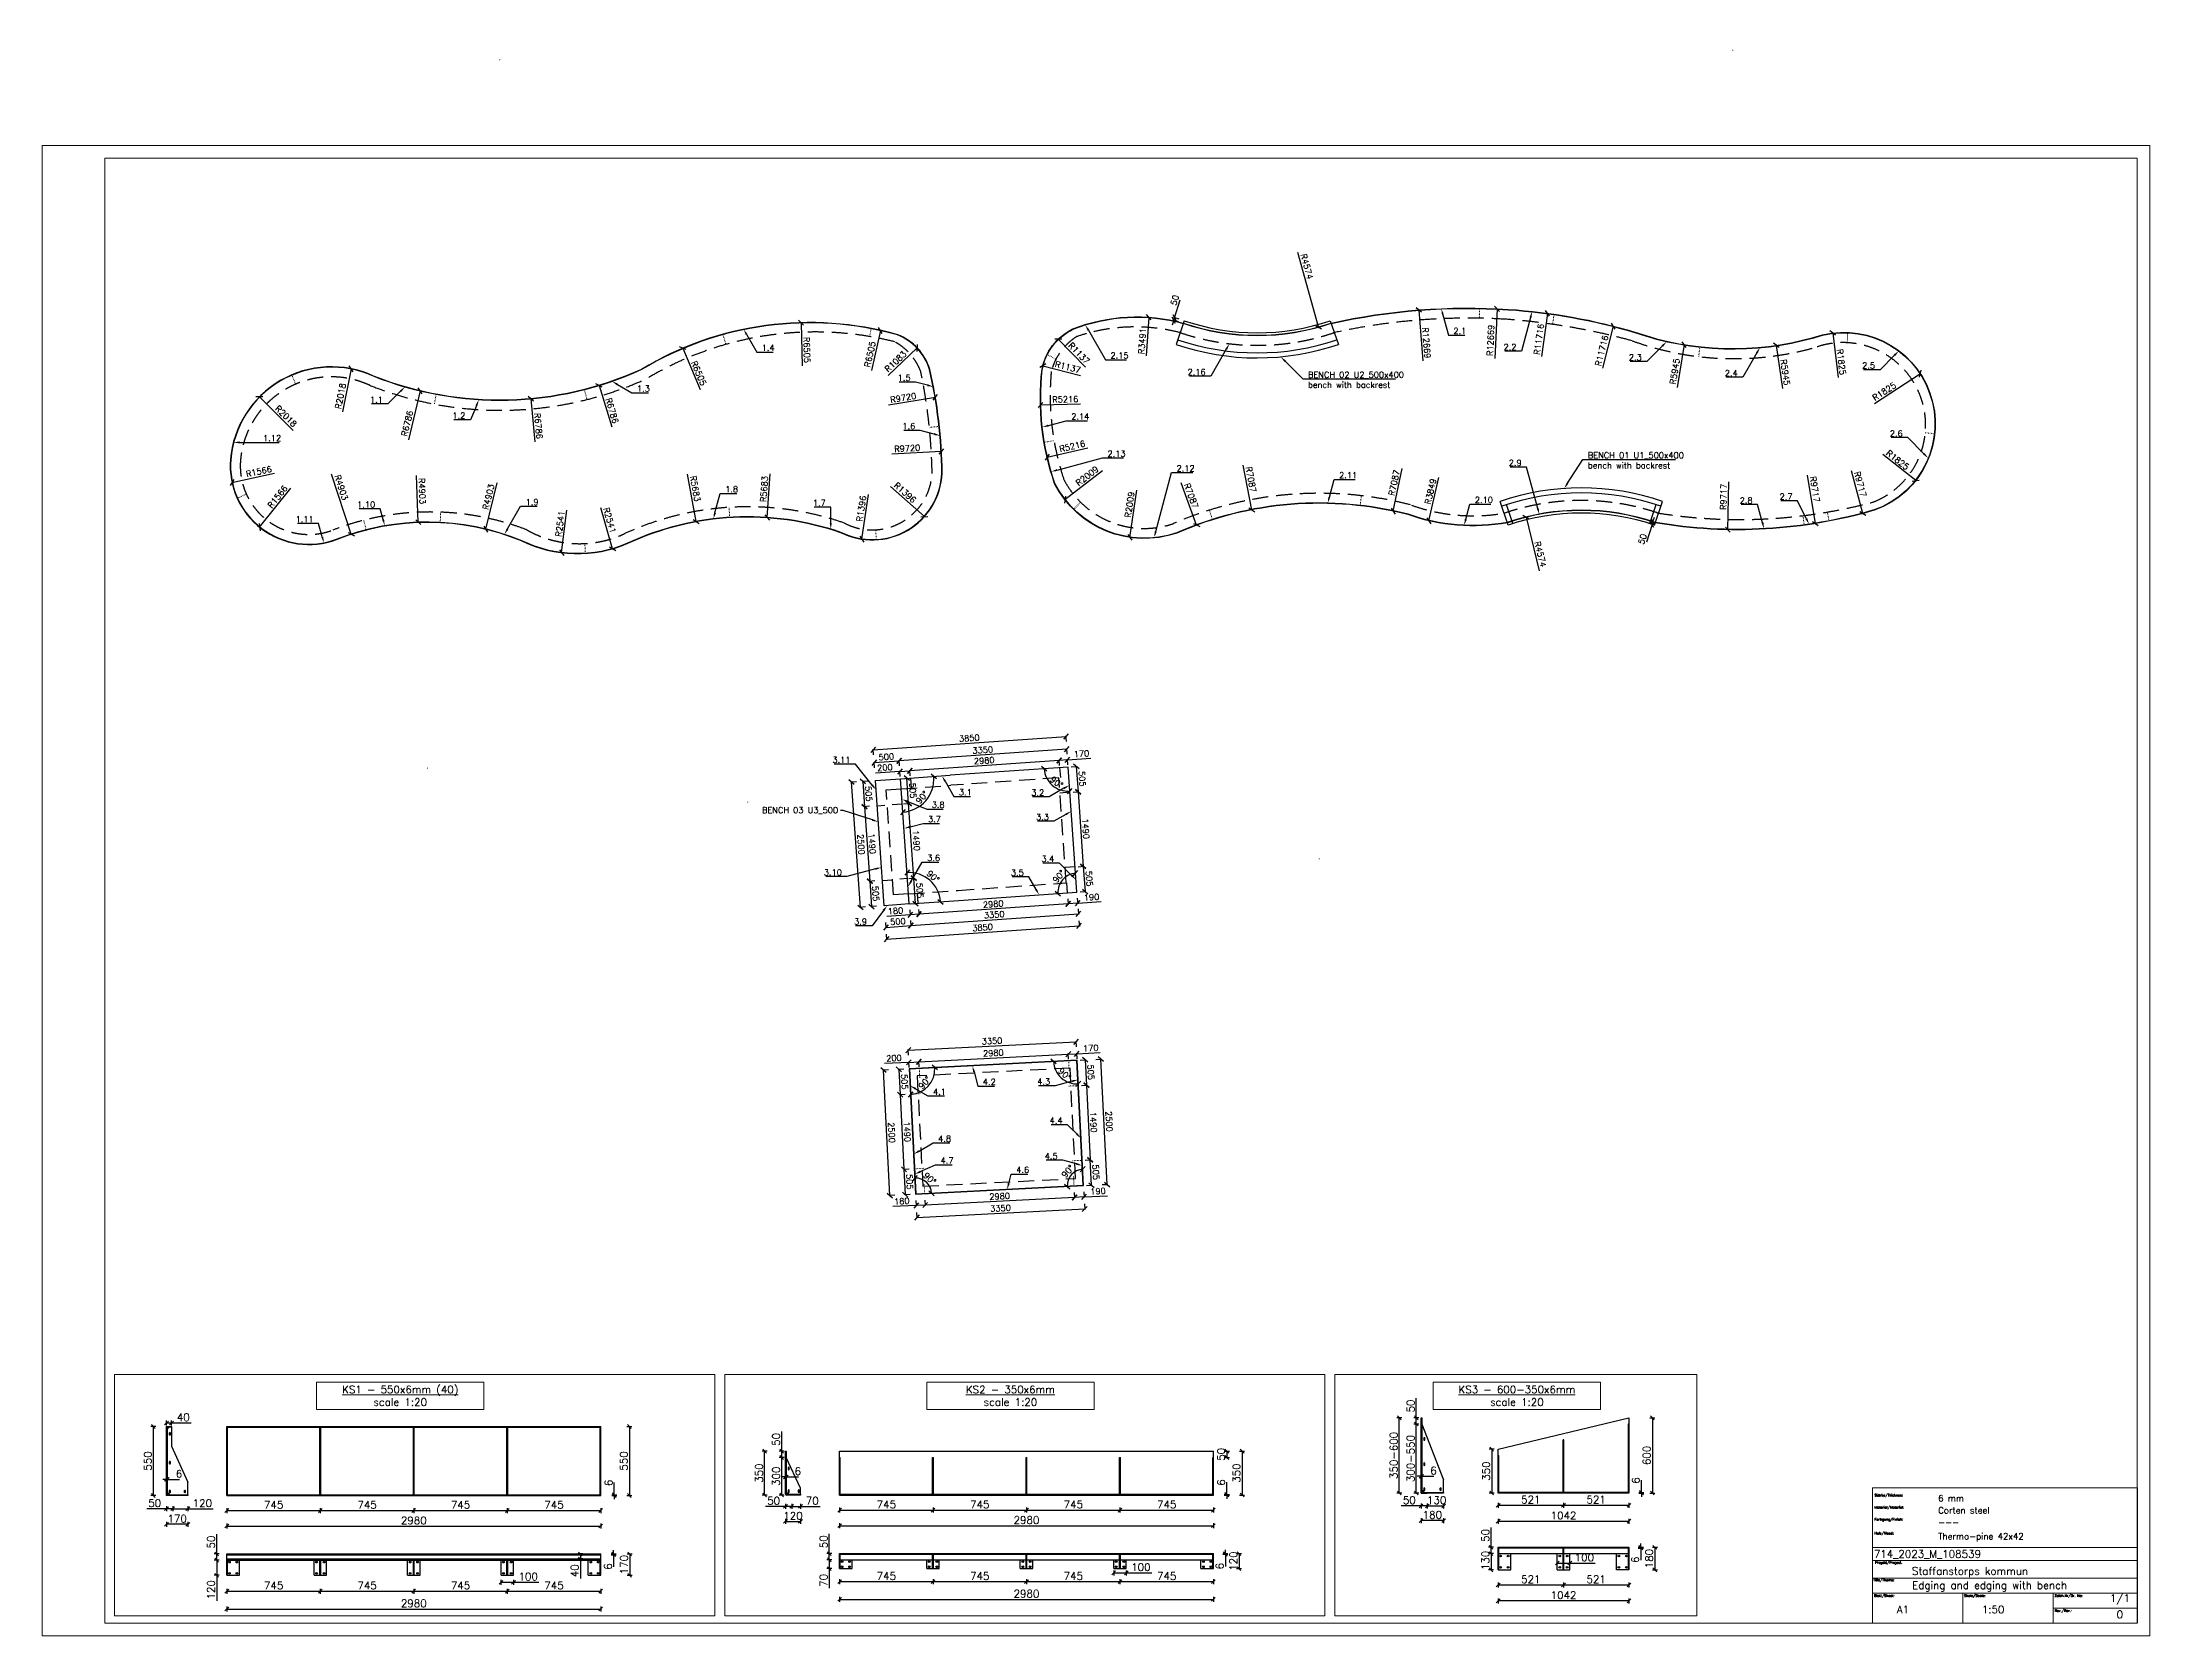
# Model space of a CAD drawing. Header units: millimetres. Extents: x 5046 to 47046, y -5997 to 25762.
import ezdxf
from ezdxf import colors
from ezdxf.entities.mleader import LeaderData, LeaderLine
from ezdxf.math import Vec2, Vec3

# ---------------------------------------------------------------- set-up
doc = ezdxf.new("R2010")
doc.units = ezdxf.units.MM
doc.linetypes.add('ACAD_ISO03W100', pattern=[30, 12, -18])
doc.linetypes.add('HIDDEN2', pattern=[4.7625, 3.175, -1.5875])
doc.layers.get('0').update_dxf_attribs({"lineweight": 0})
doc.layers.get('Defpoints').update_dxf_attribs({"lineweight": 0})
for name, color, linetype, lineweight in [('DIM', 3, 'Continuous', 0), ('Pomocnicze', 252, 'Continuous', 0), ('Przerywana', 230, 'ACAD_ISO03W100', 0), ('Tabelki', 7, 'Continuous', 0), ('TEXT', 2, 'Continuous', 0)]:
    doc.layers.add(name, color=color, linetype=linetype, lineweight=lineweight)
for name, color, linetype in [('L_KS1 550', 40, 'Continuous'), ('L_KS2 350', 150, 'Continuous'), ('L_KS2 550-350', 190, 'Continuous'), ('L_KS_inderside', 40, 'HIDDEN2'), ('L_U1 Bench radie bak and armrest', 112, 'Continuous'), ('L_U2 Bench radie backrest', 210, 'Continuous'), ('L_U3 Bench', 1, 'Continuous'), ('Profil główny', 7, 'Continuous')]:
    doc.layers.add(name, color=color, linetype=linetype)
doc.styles.add('Skala 1-100', font='simplex.shx', dxfattribs={"height": 300})
doc.styles.add('Skala 1-20', font='simplex.shx', dxfattribs={"height": 60})
doc.styles.add('Skala 1-50', font='simplex.shx', dxfattribs={"height": 120})
doc.dimstyles.new('Skala 1-20', dxfattribs={"dimtxt": 6, "dimasz": 30, "dimexe": 20, "dimexo": 0.625, "dimgap": 15, "dimtad": 1, "dimdec": 0, "dimtxsty": 'Skala 1-20', "dimblk": 'OBLIQUE', "dimcen": 2.5, "dimadec": 0, "dimazin": 0, "dimtfac": 1, "dimtdec": 0, "dimtmove": 0, "dimatfit": 3, "dimldrblk": 'OBLIQUE', "dimfxl": 20, "dimfxlon": 1, "dimarcsym": 0})
doc.dimstyles.new('Skala 1-50', dxfattribs={"dimtxt": 12, "dimasz": 100, "dimexe": 12.5, "dimexo": 0.625, "dimgap": 40, "dimtad": 1, "dimdec": 0, "dimtxsty": 'Skala 1-50', "dimblk": 'OBLIQUE', "dimcen": 2.5, "dimadec": 0, "dimazin": 0, "dimtfac": 1, "dimtdec": 0, "dimtmove": 0, "dimatfit": 3, "dimldrblk": 'OBLIQUE', "dimfxl": 100, "dimfxlon": 1, "dimarcsym": 0})

# ---------------------------------------------------------------- blocks, each defined once
blk = doc.blocks.new('_Oblique')
at = {"color": 0, "linetype": 'ByBlock', "lineweight": -2}
blk.add_line((-0.5, -0.5), (0.5, 0.5), dxfattribs=at)
blk = doc.blocks.new('*D450')
at = {"layer": 'Defpoints', "color": 0}
for p in [(25797, 2976), (22452, 2806), (25821, 2510)]:
    blk.add_point(p, dxfattribs=at)
at = {"layer": 'DIM', "color": 0, "lineweight": -2}
for p, q in [((25816, 2610), (25822, 2497)), ((22470, 2440), (22476, 2327)), ((22475, 2340), (25821, 2510))]:
    blk.add_line(p, q, dxfattribs=at)
at = {"layer": 'DIM', "color": 0, "linetype": 'ByBlock', "lineweight": -2, "xscale": 100, "yscale": 100, "zscale": 100}
for p, rotation in [((25821, 2510), 2.911440891904487), ((22475, 2340), 182.9114408919045)]:
    blk.add_blockref('_Oblique', p, dxfattribs=dict(at, rotation=rotation))
at = {"layer": 'DIM', "color": 0, "insert": (24143, 2525), "char_height": 120, "attachment_point": 5, "rotation": 2.9114, "style": 'Skala 1-50'}
blk.add_mtext('3350', dxfattribs=at)
blk = doc.blocks.new('*D452')
at = {"layer": 'Defpoints', "color": 0}
for p in [(25652, 5843), (25670, 5473), (22325, 5303)]:
    blk.add_point(p, dxfattribs=at)
at = {"layer": 'DIM', "color": 0, "lineweight": -2}
for p, q in [((22311, 5573), (22305, 5686)), ((22306, 5673), (25652, 5843)), ((25657, 5743), (25651, 5856))]:
    blk.add_line(p, q, dxfattribs=at)
at = {"layer": 'DIM', "color": 0, "linetype": 'ByBlock', "lineweight": -2, "xscale": 100, "yscale": 100, "zscale": 100}
for p, rotation in [((25652, 5843), 2.911440891904487), ((22306, 5673), 182.9114408919045)]:
    blk.add_blockref('_Oblique', p, dxfattribs=dict(at, rotation=rotation))
at = {"layer": 'DIM', "color": 0, "insert": (23974, 5858), "char_height": 120, "attachment_point": 5, "rotation": 2.9114, "style": 'Skala 1-50'}
blk.add_mtext('3350', dxfattribs=at)
blk = doc.blocks.new('*D487')
at = {"layer": 'Defpoints', "color": 0}
for p in [(22325, 5303), (22518, 5442), (22524, 5313)]:
    blk.add_point(p, dxfattribs=at)
at = {"layer": 'DIM', "color": 0, "lineweight": -2}
for p, q in [((22318, 5432), (21830, 5407)), ((22323, 5332), (22318, 5444)), ((22318, 5432), (22518, 5442)), ((22523, 5342), (22517, 5455))]:
    blk.add_line(p, q, dxfattribs=at)
at = {"layer": 'DIM', "color": 0, "linetype": 'ByBlock', "lineweight": -2, "xscale": 100, "yscale": 100, "zscale": 100}
for p, rotation in [((22318, 5432), 182.9114408919046), ((22518, 5442), 2.911440891904574)]:
    blk.add_blockref('_Oblique', p, dxfattribs=dict(at, rotation=rotation))
at = {"layer": 'DIM', "color": 0, "insert": (22019, 5517), "char_height": 120, "attachment_point": 5, "rotation": 2.9114, "style": 'Skala 1-50'}
blk.add_mtext('200', dxfattribs=at)
blk = doc.blocks.new('*D488')
at = {"layer": 'Defpoints', "color": 0}
for p in [(25494, 5593), (25501, 5464), (22524, 5313)]:
    blk.add_point(p, dxfattribs=at)
at = {"layer": 'DIM', "color": 0, "lineweight": -2}
for p, q in [((22518, 5442), (25494, 5593)), ((25499, 5494), (25493, 5606)), ((22523, 5342), (22517, 5455))]:
    blk.add_line(p, q, dxfattribs=at)
at = {"layer": 'DIM', "color": 0, "linetype": 'ByBlock', "lineweight": -2, "xscale": 100, "yscale": 100, "zscale": 100}
for p, rotation in [((22518, 5442), 182.9114408919044), ((25494, 5593), 2.911440891904368)]:
    blk.add_blockref('_Oblique', p, dxfattribs=dict(at, rotation=rotation))
at = {"layer": 'DIM', "color": 0, "insert": (24001, 5618), "char_height": 120, "attachment_point": 5, "rotation": 2.9114, "style": 'Skala 1-50'}
blk.add_mtext('2980', dxfattribs=at)
blk = doc.blocks.new('*D489')
at = {"layer": 'Defpoints', "color": 0}
for p in [(25501, 5464), (25664, 5602), (25670, 5473)]:
    blk.add_point(p, dxfattribs=at)
at = {"layer": 'DIM', "color": 0, "lineweight": -2}
for p, q in [((25499, 5494), (25493, 5606)), ((25494, 5593), (25664, 5602)), ((25669, 5502), (25663, 5615)), ((25664, 5602), (26129, 5626))]:
    blk.add_line(p, q, dxfattribs=at)
at = {"layer": 'DIM', "color": 0, "linetype": 'ByBlock', "lineweight": -2, "xscale": 100, "yscale": 100, "zscale": 100}
for p, rotation in [((25494, 5593), 182.9114408919065), ((25664, 5602), 2.911440891906485)]:
    blk.add_blockref('_Oblique', p, dxfattribs=dict(at, rotation=rotation))
at = {"layer": 'DIM', "color": 0, "insert": (25941, 5716), "char_height": 120, "attachment_point": 5, "rotation": 2.9114, "style": 'Skala 1-50'}
blk.add_mtext('170', dxfattribs=at)
blk = doc.blocks.new('*D497')
at = {"layer": 'Defpoints', "color": 0}
for p in [(25670, 5473), (25696, 4969), (25856, 4977)]:
    blk.add_point(p, dxfattribs=at)
at = {"layer": 'DIM', "color": 0, "lineweight": -2}
for p, q in [((25731, 5476), (25843, 5482)), ((25830, 5481), (25856, 4977)), ((25756, 4972), (25869, 4978))]:
    blk.add_line(p, q, dxfattribs=at)
at = {"layer": 'DIM', "color": 0, "linetype": 'ByBlock', "lineweight": -2, "xscale": 100, "yscale": 100, "zscale": 100}
for p, rotation in [((25830, 5481), 92.91144089190531), ((25856, 4977), 272.9114408919053)]:
    blk.add_blockref('_Oblique', p, dxfattribs=dict(at, rotation=rotation))
at = {"layer": 'DIM', "color": 0, "insert": (25943, 5234), "char_height": 120, "attachment_point": 5, "rotation": 272.9114, "style": 'Skala 1-50'}
blk.add_mtext('505', dxfattribs=at)
blk = doc.blocks.new('*D498')
at = {"layer": 'Defpoints', "color": 0}
for p in [(25772, 3481), (25932, 3489), (25797, 2976)]:
    blk.add_point(p, dxfattribs=at)
at = {"layer": 'DIM', "color": 0, "lineweight": -2}
for p, q in [((25832, 3484), (25944, 3489)), ((25957, 2984), (25932, 3489)), ((25858, 2979), (25970, 2985))]:
    blk.add_line(p, q, dxfattribs=at)
at = {"layer": 'DIM', "color": 0, "linetype": 'ByBlock', "lineweight": -2, "xscale": 100, "yscale": 100, "zscale": 100}
for p, rotation in [((25932, 3489), 92.9114408919054), ((25957, 2984), 272.9114408919054)]:
    blk.add_blockref('_Oblique', p, dxfattribs=dict(at, rotation=rotation))
at = {"layer": 'DIM', "color": 0, "insert": (26044, 3242), "char_height": 120, "attachment_point": 5, "rotation": 272.9114, "style": 'Skala 1-50'}
blk.add_mtext('505', dxfattribs=at)
blk = doc.blocks.new('*D499')
at = {"layer": 'Defpoints', "color": 0}
for p in [(25696, 4969), (25772, 3481), (25932, 3489)]:
    blk.add_point(p, dxfattribs=at)
at = {"layer": 'DIM', "color": 0, "lineweight": -2}
for p, q in [((25756, 4972), (25869, 4978)), ((25856, 4977), (25932, 3489)), ((25832, 3484), (25944, 3489))]:
    blk.add_line(p, q, dxfattribs=at)
at = {"layer": 'DIM', "color": 0, "linetype": 'ByBlock', "lineweight": -2, "xscale": 100, "yscale": 100, "zscale": 100}
for p, rotation in [((25856, 4977), 92.91144089190554), ((25932, 3489), 272.9114408919056)]:
    blk.add_blockref('_Oblique', p, dxfattribs=dict(at, rotation=rotation))
at = {"layer": 'DIM', "color": 0, "insert": (25994, 4238), "char_height": 120, "attachment_point": 5, "rotation": 272.9114, "style": 'Skala 1-50'}
blk.add_mtext('1490', dxfattribs=at)
blk = doc.blocks.new('*D500')
at = {"layer": 'Defpoints', "color": 0}
for p in [(25608, 2967), (25797, 2976), (25619, 2740)]:
    blk.add_point(p, dxfattribs=at)
at = {"layer": 'DIM', "color": 0, "lineweight": -2}
for p, q in [((25614, 2840), (25620, 2727)), ((25809, 2750), (25619, 2740)), ((25804, 2849), (25810, 2737)), ((25809, 2750), (26274, 2773))]:
    blk.add_line(p, q, dxfattribs=at)
at = {"layer": 'DIM', "color": 0, "linetype": 'ByBlock', "lineweight": -2, "xscale": 100, "yscale": 100, "zscale": 100}
for p, rotation in [((25619, 2740), 182.9114408919045), ((25809, 2750), 2.911440891904482)]:
    blk.add_blockref('_Oblique', p, dxfattribs=dict(at, rotation=rotation))
at = {"layer": 'DIM', "color": 0, "insert": (26086, 2864), "char_height": 120, "attachment_point": 5, "rotation": 2.9114, "style": 'Skala 1-50'}
blk.add_mtext('190', dxfattribs=at)
blk = doc.blocks.new('*D501')
at = {"layer": 'Defpoints', "color": 0}
for p in [(25608, 2967), (22631, 2815), (22643, 2589)]:
    blk.add_point(p, dxfattribs=at)
at = {"layer": 'DIM', "color": 0, "lineweight": -2}
for p, q in [((22638, 2688), (22644, 2576)), ((25619, 2740), (22643, 2589)), ((25614, 2840), (25620, 2727))]:
    blk.add_line(p, q, dxfattribs=at)
at = {"layer": 'DIM', "color": 0, "linetype": 'ByBlock', "lineweight": -2, "xscale": 100, "yscale": 100, "zscale": 100}
for p, rotation in [((22643, 2589), 182.9114408919035), ((25619, 2740), 2.91144089190353)]:
    blk.add_blockref('_Oblique', p, dxfattribs=dict(at, rotation=rotation))
at = {"layer": 'DIM', "color": 0, "insert": (24126, 2764), "char_height": 120, "attachment_point": 5, "rotation": 2.9114, "style": 'Skala 1-50'}
blk.add_mtext('2980', dxfattribs=at)
blk = doc.blocks.new('*D502')
at = {"layer": 'Defpoints', "color": 0}
for p in [(22452, 2806), (22463, 2579), (22631, 2815)]:
    blk.add_point(p, dxfattribs=at)
at = {"layer": 'DIM', "color": 0, "lineweight": -2}
for p, q in [((22463, 2579), (21998, 2556)), ((22458, 2679), (22464, 2567)), ((22643, 2589), (22463, 2579)), ((22638, 2688), (22644, 2576))]:
    blk.add_line(p, q, dxfattribs=at)
at = {"layer": 'DIM', "color": 0, "linetype": 'ByBlock', "lineweight": -2, "xscale": 100, "yscale": 100, "zscale": 100}
for p, rotation in [((22463, 2579), 182.9114408919204), ((22643, 2589), 2.911440891920356)]:
    blk.add_blockref('_Oblique', p, dxfattribs=dict(at, rotation=rotation))
at = {"layer": 'DIM', "color": 0, "insert": (22176, 2665), "char_height": 120, "attachment_point": 5, "rotation": 2.9114, "style": 'Skala 1-50'}
blk.add_mtext('180', dxfattribs=at)
blk = doc.blocks.new('*D503')
at = {"layer": 'Defpoints', "color": 0}
for p in [(22325, 5303), (22144, 4788), (22350, 4799)]:
    blk.add_point(p, dxfattribs=at)
at = {"layer": 'DIM', "color": 0, "lineweight": -2}
for p, q in [((22218, 5298), (22106, 5292)), ((22118, 5292), (22144, 4788)), ((22244, 4793), (22131, 4787))]:
    blk.add_line(p, q, dxfattribs=at)
at = {"layer": 'DIM', "color": 0, "linetype": 'ByBlock', "lineweight": -2, "xscale": 100, "yscale": 100, "zscale": 100}
for p, rotation in [((22118, 5292), 92.9114408919093), ((22144, 4788), 272.9114408919093)]:
    blk.add_blockref('_Oblique', p, dxfattribs=dict(at, rotation=rotation))
at = {"layer": 'DIM', "color": 0, "insert": (22231, 5045), "char_height": 120, "attachment_point": 5, "rotation": 272.9114, "style": 'Skala 1-50'}
blk.add_mtext('505', dxfattribs=at)
blk = doc.blocks.new('*D504')
at = {"layer": 'Defpoints', "color": 0}
for p in [(22350, 4799), (22220, 3300), (22426, 3311)]:
    blk.add_point(p, dxfattribs=at)
at = {"layer": 'DIM', "color": 0, "lineweight": -2}
for p, q in [((22244, 4793), (22131, 4787)), ((22144, 4788), (22220, 3300)), ((22320, 3305), (22207, 3299))]:
    blk.add_line(p, q, dxfattribs=at)
at = {"layer": 'DIM', "color": 0, "linetype": 'ByBlock', "lineweight": -2, "xscale": 100, "yscale": 100, "zscale": 100}
for p, rotation in [((22144, 4788), 92.91144089172823), ((22220, 3300), 272.9114408917282)]:
    blk.add_blockref('_Oblique', p, dxfattribs=dict(at, rotation=rotation))
at = {"layer": 'DIM', "color": 0, "insert": (22282, 4049), "char_height": 120, "attachment_point": 5, "rotation": 272.9114, "style": 'Skala 1-50'}
blk.add_mtext('1490', dxfattribs=at)
blk = doc.blocks.new('*D505')
at = {"layer": 'Defpoints', "color": 0}
for p in [(22426, 3311), (22245, 2796), (22452, 2806)]:
    blk.add_point(p, dxfattribs=at)
at = {"layer": 'DIM', "color": 0, "lineweight": -2}
for p, q in [((22320, 3305), (22207, 3299)), ((22220, 3300), (22245, 2796)), ((22345, 2801), (22233, 2795))]:
    blk.add_line(p, q, dxfattribs=at)
at = {"layer": 'DIM', "color": 0, "linetype": 'ByBlock', "lineweight": -2, "xscale": 100, "yscale": 100, "zscale": 100}
for p, rotation in [((22220, 3300), 92.91144089190432), ((22245, 2796), 272.9114408919043)]:
    blk.add_blockref('_Oblique', p, dxfattribs=dict(at, rotation=rotation))
at = {"layer": 'DIM', "color": 0, "insert": (22332, 3053), "char_height": 120, "attachment_point": 5, "rotation": 272.9114, "style": 'Skala 1-50'}
blk.add_mtext('505', dxfattribs=at)
blk = doc.blocks.new('*D506')
at = {"layer": 'Defpoints', "color": 0}
for p in [(21810, 5277), (22325, 5303), (22452, 2806)]:
    blk.add_point(p, dxfattribs=at)
at = {"layer": 'DIM', "color": 0, "lineweight": -2}
for p, q in [((21910, 5282), (21797, 5276)), ((21937, 2780), (21810, 5277)), ((22037, 2785), (21924, 2779))]:
    blk.add_line(p, q, dxfattribs=at)
at = {"layer": 'DIM', "color": 0, "linetype": 'ByBlock', "lineweight": -2, "xscale": 100, "yscale": 100, "zscale": 100}
for p, rotation in [((21810, 5277), 92.91144089190547), ((21937, 2780), 272.9114408919054)]:
    blk.add_blockref('_Oblique', p, dxfattribs=dict(at, rotation=rotation))
at = {"layer": 'DIM', "color": 0, "insert": (21973, 4033), "char_height": 120, "attachment_point": 5, "rotation": 272.9114, "style": 'Skala 1-50'}
blk.add_mtext('2500', dxfattribs=at)
blk = doc.blocks.new('*D507')
at = {"layer": 'Defpoints', "color": 0}
for p in [(25670, 5473), (26144, 5497), (25797, 2976)]:
    blk.add_point(p, dxfattribs=at)
at = {"layer": 'DIM', "color": 0, "lineweight": -2}
for p, q in [((26044, 5492), (26157, 5498)), ((26271, 3000), (26144, 5497)), ((26171, 2995), (26284, 3001))]:
    blk.add_line(p, q, dxfattribs=at)
at = {"layer": 'DIM', "color": 0, "linetype": 'ByBlock', "lineweight": -2, "xscale": 100, "yscale": 100, "zscale": 100}
for p, rotation in [((26144, 5497), 92.91144089190547), ((26271, 3000), 272.9114408919054)]:
    blk.add_blockref('_Oblique', p, dxfattribs=dict(at, rotation=rotation))
at = {"layer": 'DIM', "color": 0, "insert": (26308, 4254), "char_height": 120, "attachment_point": 5, "rotation": 272.9114, "style": 'Skala 1-50'}
blk.add_mtext('2500', dxfattribs=at)
blk = doc.blocks.new('*D515')
at = {"layer": 'Defpoints', "color": 0}
for p in [(27100, 20281), (26860, 16798)]:
    blk.add_point(p, dxfattribs=at)
at = {"layer": 'DIM', "color": 0, "lineweight": -2}
blk.add_line((27100, 20281), (27047, 19511), dxfattribs=at)
at = {"layer": 'DIM', "color": 0, "linetype": 'ByBlock', "lineweight": -2, "xscale": 100, "yscale": 100, "zscale": 100, "rotation": 86.05465242780724}
blk.add_blockref('_Oblique', (27100, 20281), dxfattribs=at)
at = {"layer": 'DIM', "color": 0, "insert": (26967, 19803), "char_height": 120, "attachment_point": 5, "rotation": 86.0547, "style": 'Skala 1-50'}
blk.add_mtext('R3491', dxfattribs=at)
blk = doc.blocks.new('*D516')
at = {"layer": 'Defpoints', "color": 0}
for p in [(25294, 19843), (26087, 19028)]:
    blk.add_point(p, dxfattribs=at)
at = {"layer": 'DIM', "color": 0, "lineweight": -2}
blk.add_line((25294, 19843), (25836, 19286), dxfattribs=at)
at = {"layer": 'DIM', "color": 0, "linetype": 'ByBlock', "lineweight": -2, "xscale": 100, "yscale": 100, "zscale": 100, "rotation": 134.2182417931211}
blk.add_blockref('_Oblique', (25294, 19843), dxfattribs=at)
at = {"layer": 'DIM', "color": 0, "insert": (25707, 19562), "char_height": 120, "attachment_point": 5, "rotation": 314.2182, "style": 'Skala 1-50'}
blk.add_mtext('R1137', dxfattribs=at)
blk = doc.blocks.new('*D517')
at = {"layer": 'Defpoints', "color": 0}
for p in [(24987, 19313), (26087, 19028)]:
    blk.add_point(p, dxfattribs=at)
at = {"layer": 'DIM', "color": 0, "lineweight": -2}
blk.add_line((24987, 19313), (25739, 19118), dxfattribs=at)
at = {"layer": 'DIM', "color": 0, "linetype": 'ByBlock', "lineweight": -2, "xscale": 100, "yscale": 100, "zscale": 100, "rotation": 165.4514646526686}
blk.add_blockref('_Oblique', (24987, 19313), dxfattribs=at)
at = {"layer": 'DIM', "color": 0, "insert": (25485, 19287), "char_height": 120, "attachment_point": 5, "rotation": 345.4515, "style": 'Skala 1-50'}
blk.add_mtext('R1137', dxfattribs=at)
blk = doc.blocks.new('*D518')
at = {"layer": 'Defpoints', "color": 0}
for p in [(24940, 18532), (30154, 18663)]:
    blk.add_point(p, dxfattribs=at)
at = {"layer": 'DIM', "color": 0, "lineweight": -2}
blk.add_line((24940, 18532), (25734, 18552), dxfattribs=at)
at = {"layer": 'DIM', "color": 0, "linetype": 'ByBlock', "lineweight": -2, "xscale": 100, "yscale": 100, "zscale": 100, "rotation": 181.434982057159}
blk.add_blockref('_Oblique', (24940, 18532), dxfattribs=at)
at = {"layer": 'DIM', "color": 0, "insert": (25434, 18645), "char_height": 120, "attachment_point": 5, "rotation": 1.435, "style": 'Skala 1-50'}
blk.add_mtext('R5216', dxfattribs=at)
blk = doc.blocks.new('*D519')
at = {"layer": 'Defpoints', "color": 0}
for p in [(30154, 18663), (25072, 17490)]:
    blk.add_point(p, dxfattribs=at)
at = {"layer": 'DIM', "color": 0, "lineweight": -2}
blk.add_line((25072, 17490), (25886, 17678), dxfattribs=at)
at = {"layer": 'DIM', "color": 0, "linetype": 'ByBlock', "lineweight": -2, "xscale": 100, "yscale": 100, "zscale": 100, "rotation": 192.9952829179763}
blk.add_blockref('_Oblique', (25072, 17490), dxfattribs=at)
at = {"layer": 'DIM', "color": 0, "insert": (25574, 17709), "char_height": 120, "attachment_point": 5, "rotation": 12.9953, "style": 'Skala 1-50'}
blk.add_mtext('R5216', dxfattribs=at)
blk = doc.blocks.new('*D520')
at = {"layer": 'Defpoints', "color": 0}
for p in [(27010, 17881), (25427, 16645)]:
    blk.add_point(p, dxfattribs=at)
at = {"layer": 'DIM', "color": 0, "lineweight": -2}
blk.add_line((25427, 16645), (26176, 17229), dxfattribs=at)
at = {"layer": 'DIM', "color": 0, "linetype": 'ByBlock', "lineweight": -2, "xscale": 100, "yscale": 100, "zscale": 100, "rotation": 217.9782854384518}
blk.add_blockref('_Oblique', (25427, 16645), dxfattribs=at)
at = {"layer": 'DIM', "color": 0, "insert": (25871, 17118), "char_height": 120, "attachment_point": 5, "rotation": 37.9783, "style": 'Skala 1-50'}
blk.add_mtext('R2009', dxfattribs=at)
blk = doc.blocks.new('*D521')
at = {"layer": 'Defpoints', "color": 0}
for p in [(27010, 17881), (26721, 15893)]:
    blk.add_point(p, dxfattribs=at)
at = {"layer": 'DIM', "color": 0, "lineweight": -2}
blk.add_line((26721, 15893), (26858, 16836), dxfattribs=at)
at = {"layer": 'DIM', "color": 0, "linetype": 'ByBlock', "lineweight": -2, "xscale": 100, "yscale": 100, "zscale": 100, "rotation": 261.7257819932567}
blk.add_blockref('_Oblique', (26721, 15893), dxfattribs=at)
at = {"layer": 'DIM', "color": 0, "insert": (26715, 16545), "char_height": 120, "attachment_point": 5, "rotation": 81.7258, "style": 'Skala 1-50'}
blk.add_mtext('R2009', dxfattribs=at)
blk = doc.blocks.new('*D522')
at = {"layer": 'Defpoints', "color": 0}
for p in [(28051, 16137), (30495, 9485)]:
    blk.add_point(p, dxfattribs=at)
at = {"layer": 'DIM', "color": 0, "lineweight": -2}
blk.add_line((28051, 16137), (27742, 16978), dxfattribs=at)
at = {"layer": 'DIM', "color": 0}
for p, q in [((30492, 9485), (30497, 9485)), ((30495, 9483), (30495, 9488))]:
    blk.add_line(p, q, dxfattribs=at)
at = {"layer": 'DIM', "color": 0, "linetype": 'ByBlock', "lineweight": -2, "xscale": 100, "yscale": 100, "zscale": 100, "rotation": 290.1733448121412}
blk.add_blockref('_Oblique', (28051, 16137), dxfattribs=at)
at = {"layer": 'DIM', "color": 0, "insert": (27943, 16721), "char_height": 120, "attachment_point": 5, "rotation": 290.1733, "style": 'Skala 1-50'}
blk.add_mtext('R7087', dxfattribs=at)
blk = doc.blocks.new('*D523')
at = {"layer": 'Defpoints', "color": 0}
for p in [(29150, 16443), (30495, 9485)]:
    blk.add_point(p, dxfattribs=at)
at = {"layer": 'DIM', "color": 0, "lineweight": -2}
blk.add_line((29150, 16443), (28977, 17334), dxfattribs=at)
at = {"layer": 'DIM', "color": 0}
for p, q in [((30492, 9485), (30497, 9485)), ((30495, 9483), (30495, 9488))]:
    blk.add_line(p, q, dxfattribs=at)
at = {"layer": 'DIM', "color": 0, "linetype": 'ByBlock', "lineweight": -2, "xscale": 100, "yscale": 100, "zscale": 100, "rotation": 280.9420303193487}
blk.add_blockref('_Oblique', (29150, 16443), dxfattribs=at)
at = {"layer": 'DIM', "color": 0, "insert": (29135, 17047), "char_height": 120, "attachment_point": 5, "rotation": 280.942, "style": 'Skala 1-50'}
blk.add_mtext('R7087', dxfattribs=at)
blk = doc.blocks.new('*D524')
at = {"layer": 'Defpoints', "color": 0}
for p in [(31969, 16417), (30495, 9485)]:
    blk.add_point(p, dxfattribs=at)
at = {"layer": 'DIM', "color": 0, "lineweight": -2}
blk.add_line((31969, 16417), (32149, 17264), dxfattribs=at)
at = {"layer": 'DIM', "color": 0}
for p, q in [((30492, 9485), (30497, 9485)), ((30495, 9483), (30495, 9488))]:
    blk.add_line(p, q, dxfattribs=at)
at = {"layer": 'DIM', "color": 0, "linetype": 'ByBlock', "lineweight": -2, "xscale": 100, "yscale": 100, "zscale": 100, "rotation": 257.9954028389058}
blk.add_blockref('_Oblique', (31969, 16417), dxfattribs=at)
at = {"layer": 'DIM', "color": 0, "insert": (31986, 16980), "char_height": 120, "attachment_point": 5, "rotation": 77.9954, "style": 'Skala 1-50'}
blk.add_mtext('R7087', dxfattribs=at)
blk = doc.blocks.new('*D525')
at = {"layer": 'Defpoints', "color": 0}
for p in [(33559, 19972), (32678, 16225)]:
    blk.add_point(p, dxfattribs=at)
at = {"layer": 'DIM', "color": 0, "lineweight": -2}
blk.add_line((32678, 16225), (32880, 17086), dxfattribs=at)
at = {"layer": 'DIM', "color": 0, "linetype": 'ByBlock', "lineweight": -2, "xscale": 100, "yscale": 100, "zscale": 100, "rotation": 256.7590080934967}
blk.add_blockref('_Oblique', (32678, 16225), dxfattribs=at)
at = {"layer": 'DIM', "color": 0, "insert": (32712, 16808), "char_height": 120, "attachment_point": 5, "rotation": 76.759, "style": 'Skala 1-50'}
blk.add_mtext('R3849', dxfattribs=at)
blk = doc.blocks.new('*D526')
at = {"layer": 'Defpoints', "color": 0}
for p in [(38831, 25762), (38637, 16047)]:
    blk.add_point(p, dxfattribs=at)
at = {"layer": 'DIM', "color": 0, "lineweight": -2}
blk.add_line((38637, 16047), (38656, 16998), dxfattribs=at)
at = {"layer": 'DIM', "color": 0, "linetype": 'ByBlock', "lineweight": -2, "xscale": 100, "yscale": 100, "zscale": 100, "rotation": 268.8568521770419}
blk.add_blockref('_Oblique', (38637, 16047), dxfattribs=at)
at = {"layer": 'DIM', "color": 0, "insert": (38550, 16700), "char_height": 120, "attachment_point": 5, "rotation": 88.8569, "style": 'Skala 1-50'}
blk.add_mtext('R9717', dxfattribs=at)
blk = doc.blocks.new('*D527')
at = {"layer": 'Defpoints', "color": 0}
for p in [(38831, 25762), (40381, 16170)]:
    blk.add_point(p, dxfattribs=at)
at = {"layer": 'DIM', "color": 0, "lineweight": -2}
blk.add_line((40381, 16170), (40226, 17131), dxfattribs=at)
at = {"layer": 'DIM', "color": 0, "linetype": 'ByBlock', "lineweight": -2, "xscale": 100, "yscale": 100, "zscale": 100, "rotation": 279.1782469050667}
blk.add_blockref('_Oblique', (40381, 16170), dxfattribs=at)
at = {"layer": 'DIM', "color": 0, "insert": (40372, 16851), "char_height": 120, "attachment_point": 5, "rotation": 279.1782, "style": 'Skala 1-50'}
blk.add_mtext('R9717', dxfattribs=at)
blk = doc.blocks.new('*D528')
at = {"layer": 'Defpoints', "color": 0}
for p in [(38831, 25762), (41327, 16371)]:
    blk.add_point(p, dxfattribs=at)
at = {"layer": 'DIM', "color": 0, "lineweight": -2}
blk.add_line((41327, 16371), (41102, 17217), dxfattribs=at)
at = {"layer": 'DIM', "color": 0, "linetype": 'ByBlock', "lineweight": -2, "xscale": 100, "yscale": 100, "zscale": 100, "rotation": 284.8839053581912}
blk.add_blockref('_Oblique', (41327, 16371), dxfattribs=at)
at = {"layer": 'DIM', "color": 0, "insert": (41276, 16952), "char_height": 120, "attachment_point": 5, "rotation": 284.8839, "style": 'Skala 1-50'}
blk.add_mtext('R9717', dxfattribs=at)
blk = doc.blocks.new('*D529')
at = {"layer": 'Defpoints', "color": 0}
for p in [(40945, 18154), (42380, 17025)]:
    blk.add_point(p, dxfattribs=at)
at = {"layer": 'DIM', "color": 0, "lineweight": -2}
blk.add_line((42380, 17025), (41723, 17542), dxfattribs=at)
at = {"layer": 'DIM', "color": 0, "linetype": 'ByBlock', "lineweight": -2, "xscale": 100, "yscale": 100, "zscale": 100, "rotation": 321.8085130118816}
blk.add_blockref('_Oblique', (42380, 17025), dxfattribs=at)
at = {"layer": 'DIM', "color": 0, "insert": (42020, 17435), "char_height": 120, "attachment_point": 5, "rotation": 321.8085, "style": 'Skala 1-50'}
blk.add_mtext('R1825', dxfattribs=at)
blk = doc.blocks.new('*D530')
at = {"layer": 'Defpoints', "color": 0}
for p in [(42473, 19153), (40945, 18154)]:
    blk.add_point(p, dxfattribs=at)
at = {"layer": 'DIM', "color": 0, "lineweight": -2}
blk.add_line((42473, 19153), (41558, 18554), dxfattribs=at)
at = {"layer": 'DIM', "color": 0, "linetype": 'ByBlock', "lineweight": -2, "xscale": 100, "yscale": 100, "zscale": 100, "rotation": 33.17486627822165}
blk.add_blockref('_Oblique', (42473, 19153), dxfattribs=at)
at = {"layer": 'DIM', "color": 0, "insert": (41754, 18802), "char_height": 120, "attachment_point": 5, "rotation": 33.1749, "style": 'Skala 1-50'}
blk.add_mtext('R1825', dxfattribs=at)
blk = doc.blocks.new('*D531')
at = {"layer": 'Defpoints', "color": 0}
for p in [(40728, 19966), (40945, 18154)]:
    blk.add_point(p, dxfattribs=at)
at = {"layer": 'DIM', "color": 0, "lineweight": -2}
blk.add_line((40728, 19966), (40834, 19080), dxfattribs=at)
at = {"layer": 'DIM', "color": 0, "linetype": 'ByBlock', "lineweight": -2, "xscale": 100, "yscale": 100, "zscale": 100, "rotation": 96.8159418541481}
blk.add_blockref('_Oblique', (40728, 19966), dxfattribs=at)
at = {"layer": 'DIM', "color": 0, "insert": (40898, 19390), "char_height": 120, "attachment_point": 5, "rotation": 276.8159, "style": 'Skala 1-50'}
blk.add_mtext('R1825', dxfattribs=at)
blk = doc.blocks.new('*D532')
at = {"layer": 'Defpoints', "color": 0}
for p in [(38735, 25600), (39601, 19719)]:
    blk.add_point(p, dxfattribs=at)
at = {"layer": 'DIM', "color": 0}
for p, q in [((38732, 25600), (38737, 25600)), ((38735, 25598), (38735, 25603))]:
    blk.add_line(p, q, dxfattribs=at)
at = {"layer": 'DIM', "color": 0, "lineweight": -2}
blk.add_line((39601, 19719), (39727, 18860), dxfattribs=at)
at = {"layer": 'DIM', "color": 0, "linetype": 'ByBlock', "lineweight": -2, "xscale": 100, "yscale": 100, "zscale": 100, "rotation": 98.37805951480426}
blk.add_blockref('_Oblique', (39601, 19719), dxfattribs=at)
at = {"layer": 'DIM', "color": 0, "insert": (39781, 19183), "char_height": 120, "attachment_point": 5, "rotation": 278.3781, "style": 'Skala 1-50'}
blk.add_mtext('R5945', dxfattribs=at)
blk = doc.blocks.new('*D533')
at = {"layer": 'Defpoints', "color": 0}
for p in [(38735, 25600), (37768, 19735)]:
    blk.add_point(p, dxfattribs=at)
at = {"layer": 'DIM', "color": 0}
for p, q in [((38732, 25600), (38737, 25600)), ((38735, 25598), (38735, 25603))]:
    blk.add_line(p, q, dxfattribs=at)
at = {"layer": 'DIM', "color": 0, "lineweight": -2}
blk.add_line((37768, 19735), (37627, 18878), dxfattribs=at)
at = {"layer": 'DIM', "color": 0, "linetype": 'ByBlock', "lineweight": -2, "xscale": 100, "yscale": 100, "zscale": 100, "rotation": 80.6431658818172}
blk.add_blockref('_Oblique', (37768, 19735), dxfattribs=at)
at = {"layer": 'DIM', "color": 0, "insert": (37579, 19202), "char_height": 120, "attachment_point": 5, "rotation": 80.6432, "style": 'Skala 1-50'}
blk.add_mtext('R5945', dxfattribs=at)
blk = doc.blocks.new('*D534')
at = {"layer": 'Defpoints', "color": 0}
for p in [(36352, 20103), (33469, 8747)]:
    blk.add_point(p, dxfattribs=at)
at = {"layer": 'DIM', "color": 0, "lineweight": -2}
blk.add_line((36352, 20103), (36139, 19267), dxfattribs=at)
at = {"layer": 'DIM', "color": 0, "linetype": 'ByBlock', "lineweight": -2, "xscale": 100, "yscale": 100, "zscale": 100, "rotation": 75.75390200143597}
blk.add_blockref('_Oblique', (36352, 20103), dxfattribs=at)
at = {"layer": 'DIM', "color": 0, "insert": (36124, 19613), "char_height": 120, "attachment_point": 5, "rotation": 75.7539, "style": 'Skala 1-50'}
blk.add_mtext('R11716', dxfattribs=at)
blk = doc.blocks.new('*D535')
at = {"layer": 'Defpoints', "color": 0}
for p in [(35043, 20357), (33469, 8747)]:
    blk.add_point(p, dxfattribs=at)
at = {"layer": 'DIM', "color": 0, "lineweight": -2}
blk.add_line((35043, 20357), (34926, 19499), dxfattribs=at)
at = {"layer": 'DIM', "color": 0, "linetype": 'ByBlock', "lineweight": -2, "xscale": 100, "yscale": 100, "zscale": 100, "rotation": 82.27860717984342}
blk.add_blockref('_Oblique', (35043, 20357), dxfattribs=at)
at = {"layer": 'DIM', "color": 0, "insert": (34872, 19841), "char_height": 120, "attachment_point": 5, "rotation": 82.2786, "style": 'Skala 1-50'}
blk.add_mtext('R11716', dxfattribs=at)
blk = doc.blocks.new('*D536')
at = {"layer": 'Defpoints', "color": 0}
for p in [(34037, 20449), (33462, 7793)]:
    blk.add_point(p, dxfattribs=at)
at = {"layer": 'DIM', "color": 0, "lineweight": -2}
blk.add_line((34037, 20449), (33992, 19461), dxfattribs=at)
at = {"layer": 'DIM', "color": 0, "linetype": 'ByBlock', "lineweight": -2, "xscale": 100, "yscale": 100, "zscale": 100, "rotation": 87.39799648507369}
blk.add_blockref('_Oblique', (34037, 20449), dxfattribs=at)
at = {"layer": 'DIM', "color": 0, "insert": (33908, 19820), "char_height": 120, "attachment_point": 5, "rotation": 87.398, "style": 'Skala 1-50'}
blk.add_mtext('R12669', dxfattribs=at)
blk = doc.blocks.new('*D537')
at = {"layer": 'Defpoints', "color": 0}
for p in [(32480, 20424), (33462, 7793)]:
    blk.add_point(p, dxfattribs=at)
at = {"layer": 'DIM', "color": 0, "lineweight": -2}
blk.add_line((32480, 20424), (32559, 19409), dxfattribs=at)
at = {"layer": 'DIM', "color": 0, "linetype": 'ByBlock', "lineweight": -2, "xscale": 100, "yscale": 100, "zscale": 100, "rotation": 94.44521016586648}
blk.add_blockref('_Oblique', (32480, 20424), dxfattribs=at)
at = {"layer": 'DIM', "color": 0, "insert": (32631, 19770), "char_height": 120, "attachment_point": 5, "rotation": 274.4452, "style": 'Skala 1-50'}
blk.add_mtext('R12669', dxfattribs=at)
blk = doc.blocks.new('*D563')
at = {"layer": 'Defpoints', "color": 0}
for p in [(21750, 20019), (20342, 13668)]:
    blk.add_point(p, dxfattribs=at)
at = {"layer": 'DIM', "color": 0, "lineweight": -2}
blk.add_line((21750, 20019), (21572, 19216), dxfattribs=at)
at = {"layer": 'DIM', "color": 0, "linetype": 'ByBlock', "lineweight": -2, "xscale": 100, "yscale": 100, "zscale": 100, "rotation": 77.49650349334773}
blk.add_blockref('_Oblique', (21750, 20019), dxfattribs=at)
at = {"layer": 'DIM', "color": 0, "insert": (21542, 19541), "char_height": 120, "attachment_point": 5, "rotation": 77.4965, "style": 'Skala 1-50'}
blk.add_mtext('R6505', dxfattribs=at)
blk = doc.blocks.new('*D564')
at = {"layer": 'Defpoints', "color": 0}
for p in [(22484, 19669), (21698, 18925)]:
    blk.add_point(p, dxfattribs=at)
at = {"layer": 'DIM', "color": 0, "lineweight": -2}
blk.add_line((22484, 19669), (21903, 19119), dxfattribs=at)
at = {"layer": 'DIM', "color": 0, "linetype": 'ByBlock', "lineweight": -2, "xscale": 100, "yscale": 100, "zscale": 100, "rotation": 43.41000066050708}
blk.add_blockref('_Oblique', (22484, 19669), dxfattribs=at)
at = {"layer": 'DIM', "color": 0, "insert": (22053, 19398), "char_height": 120, "attachment_point": 5, "rotation": 43.41, "style": 'Skala 1-50'}
blk.add_mtext('R1083', dxfattribs=at)
blk = doc.blocks.new('*D565')
at = {"layer": 'Defpoints', "color": 0}
for p in [(22845, 18682), (13261, 17061)]:
    blk.add_point(p, dxfattribs=at)
at = {"layer": 'DIM', "color": 0, "lineweight": -2}
blk.add_line((22845, 18682), (21914, 18525), dxfattribs=at)
at = {"layer": 'DIM', "color": 0, "linetype": 'ByBlock', "lineweight": -2, "xscale": 100, "yscale": 100, "zscale": 100, "rotation": 9.602490165630766}
blk.add_blockref('_Oblique', (22845, 18682), dxfattribs=at)
at = {"layer": 'DIM', "color": 0, "insert": (22205, 18675), "char_height": 120, "attachment_point": 5, "rotation": 9.6025, "style": 'Skala 1-50'}
blk.add_mtext('R9720', dxfattribs=at)
blk = doc.blocks.new('*D575')
at = {"layer": 'Defpoints', "color": 0}
for p in [(25491, 11317), (25527, 10813), (25689, 10825)]:
    blk.add_point(p, dxfattribs=at)
at = {"layer": 'DIM', "color": 0, "lineweight": -2}
for p, q in [((25554, 11321), (25666, 11329)), ((25654, 11328), (25689, 10825)), ((25589, 10818), (25702, 10825))]:
    blk.add_line(p, q, dxfattribs=at)
at = {"layer": 'DIM', "color": 0, "linetype": 'ByBlock', "lineweight": -2, "xscale": 100, "yscale": 100, "zscale": 100}
for p, rotation in [((25654, 11328), 94.0054182707304), ((25689, 10825), 274.0054182707304)]:
    blk.add_blockref('_Oblique', p, dxfattribs=dict(at, rotation=rotation))
at = {"layer": 'DIM', "color": 0, "insert": (25771, 11083), "char_height": 120, "attachment_point": 5, "rotation": 274.0054, "style": 'Skala 1-50'}
blk.add_mtext('505', dxfattribs=at)
blk = doc.blocks.new('*D576')
at = {"layer": 'Defpoints', "color": 0}
for p in [(25527, 10813), (25631, 9327), (25793, 9338)]:
    blk.add_point(p, dxfattribs=at)
at = {"layer": 'DIM', "color": 0, "lineweight": -2}
for p, q in [((25589, 10818), (25702, 10825)), ((25689, 10825), (25793, 9338)), ((25693, 9331), (25806, 9339))]:
    blk.add_line(p, q, dxfattribs=at)
at = {"layer": 'DIM', "color": 0, "linetype": 'ByBlock', "lineweight": -2, "xscale": 100, "yscale": 100, "zscale": 100}
for p, rotation in [((25689, 10825), 94.00541827073272), ((25793, 9338), 274.0054182707327)]:
    blk.add_blockref('_Oblique', p, dxfattribs=dict(at, rotation=rotation))
at = {"layer": 'DIM', "color": 0, "insert": (25841, 10088), "char_height": 120, "attachment_point": 5, "rotation": 274.0054, "style": 'Skala 1-50'}
blk.add_mtext('1490', dxfattribs=at)
blk = doc.blocks.new('*D577')
at = {"layer": 'Defpoints', "color": 0}
for p in [(25631, 9327), (25666, 8823), (25829, 8834)]:
    blk.add_point(p, dxfattribs=at)
at = {"layer": 'DIM', "color": 0, "lineweight": -2}
for p, q in [((25693, 9331), (25806, 9339)), ((25793, 9338), (25829, 8834)), ((25729, 8827), (25841, 8835))]:
    blk.add_line(p, q, dxfattribs=at)
at = {"layer": 'DIM', "color": 0, "linetype": 'ByBlock', "lineweight": -2, "xscale": 100, "yscale": 100, "zscale": 100}
for p, rotation in [((25793, 9338), 94.00541827072746), ((25829, 8834), 274.0054182707274)]:
    blk.add_blockref('_Oblique', p, dxfattribs=dict(at, rotation=rotation))
at = {"layer": 'DIM', "color": 0, "insert": (25911, 9093), "char_height": 120, "attachment_point": 5, "rotation": 274.0054, "style": 'Skala 1-50'}
blk.add_mtext('505', dxfattribs=at)
blk = doc.blocks.new('*D578')
at = {"layer": 'Defpoints', "color": 0}
for p in [(25666, 8823), (25476, 8810), (25492, 8590)]:
    blk.add_point(p, dxfattribs=at)
at = {"layer": 'DIM', "color": 0, "lineweight": -2}
for p, q in [((25485, 8689), (25493, 8577)), ((25681, 8603), (25492, 8590)), ((25674, 8703), (25682, 8591)), ((25681, 8603), (26146, 8636))]:
    blk.add_line(p, q, dxfattribs=at)
at = {"layer": 'DIM', "color": 0, "linetype": 'ByBlock', "lineweight": -2, "xscale": 100, "yscale": 100, "zscale": 100}
for p, rotation in [((25492, 8590), 184.0054182707321), ((25681, 8603), 4.005418270732084)]:
    blk.add_blockref('_Oblique', p, dxfattribs=dict(at, rotation=rotation))
at = {"layer": 'DIM', "color": 0, "insert": (25957, 8723), "char_height": 120, "attachment_point": 5, "rotation": 4.0054, "style": 'Skala 1-50'}
blk.add_mtext('190', dxfattribs=at)
blk = doc.blocks.new('*D579')
at = {"layer": 'Defpoints', "color": 0}
for p in [(22504, 8602), (25476, 8810), (22519, 8382)]:
    blk.add_point(p, dxfattribs=at)
at = {"layer": 'DIM', "color": 0, "lineweight": -2}
for p, q in [((22512, 8481), (22520, 8369)), ((25492, 8590), (22519, 8382)), ((25485, 8689), (25493, 8577))]:
    blk.add_line(p, q, dxfattribs=at)
at = {"layer": 'DIM', "color": 0, "linetype": 'ByBlock', "lineweight": -2, "xscale": 100, "yscale": 100, "zscale": 100}
for p, rotation in [((22519, 8382), 184.0054182707323), ((25492, 8590), 4.005418270732316)]:
    blk.add_blockref('_Oblique', p, dxfattribs=dict(at, rotation=rotation))
at = {"layer": 'DIM', "color": 0, "insert": (23998, 8585), "char_height": 120, "attachment_point": 5, "rotation": 4.0054, "style": 'Skala 1-50'}
blk.add_mtext('2980', dxfattribs=at)
blk = doc.blocks.new('*D580')
at = {"layer": 'Defpoints', "color": 0}
for p in [(22324, 8589), (22504, 8602), (22340, 8369)]:
    blk.add_point(p, dxfattribs=at)
at = {"layer": 'DIM', "color": 0, "lineweight": -2}
for p, q in [((22333, 8469), (22340, 8357)), ((22512, 8481), (22520, 8369)), ((22340, 8369), (21875, 8336)), ((22519, 8382), (22340, 8369))]:
    blk.add_line(p, q, dxfattribs=at)
at = {"layer": 'DIM', "color": 0, "linetype": 'ByBlock', "lineweight": -2, "xscale": 100, "yscale": 100, "zscale": 100}
for p, rotation in [((22340, 8369), 184.0054182706984), ((22519, 8382), 4.00541827069846)]:
    blk.add_blockref('_Oblique', p, dxfattribs=dict(at, rotation=rotation))
at = {"layer": 'DIM', "color": 0, "insert": (22050, 8449), "char_height": 120, "attachment_point": 5, "rotation": 4.0054, "style": 'Skala 1-50'}
blk.add_mtext('180', dxfattribs=at)
blk = doc.blocks.new('*D581')
at = {"layer": 'Defpoints', "color": 0}
for p in [(25666, 8823), (22324, 8589), (25696, 8391)]:
    blk.add_point(p, dxfattribs=at)
at = {"layer": 'DIM', "color": 0, "lineweight": -2}
for p, q in [((25689, 8491), (25697, 8378)), ((22347, 8257), (22355, 8144)), ((22354, 8157), (25696, 8391))]:
    blk.add_line(p, q, dxfattribs=at)
at = {"layer": 'DIM', "color": 0, "linetype": 'ByBlock', "lineweight": -2, "xscale": 100, "yscale": 100, "zscale": 100}
for p, rotation in [((25696, 8391), 4.005418270730484), ((22354, 8157), 184.0054182707305)]:
    blk.add_blockref('_Oblique', p, dxfattribs=dict(at, rotation=rotation))
at = {"layer": 'DIM', "color": 0, "insert": (24018, 8374), "char_height": 120, "attachment_point": 5, "rotation": 4.0054, "style": 'Skala 1-50'}
blk.add_mtext('3350', dxfattribs=at)
blk = doc.blocks.new('*D582')
at = {"layer": 'Defpoints', "color": 0}
for p in [(21825, 8554), (22324, 8589), (22354, 8157)]:
    blk.add_point(p, dxfattribs=at)
at = {"layer": 'DIM', "color": 0, "lineweight": -2}
for p, q in [((21849, 8222), (21857, 8109)), ((21856, 8122), (22354, 8157)), ((22347, 8257), (22355, 8144))]:
    blk.add_line(p, q, dxfattribs=at)
at = {"layer": 'DIM', "color": 0, "linetype": 'ByBlock', "lineweight": -2, "xscale": 100, "yscale": 100, "zscale": 100}
for p, rotation in [((21856, 8122), 184.0054182707296), ((22354, 8157), 4.005418270729635)]:
    blk.add_blockref('_Oblique', p, dxfattribs=dict(at, rotation=rotation))
at = {"layer": 'DIM', "color": 0, "insert": (22098, 8239), "char_height": 120, "attachment_point": 5, "rotation": 4.0054, "style": 'Skala 1-50'}
blk.add_mtext('500', dxfattribs=at)
blk = doc.blocks.new('*D583')
at = {"layer": 'Defpoints', "color": 0}
for p in [(25666, 8823), (21825, 8554), (25713, 8154)]:
    blk.add_point(p, dxfattribs=at)
at = {"layer": 'DIM', "color": 0, "lineweight": -2}
for p, q in [((21865, 7985), (21873, 7873)), ((21872, 7885), (25713, 8154)), ((25706, 8254), (25714, 8142))]:
    blk.add_line(p, q, dxfattribs=at)
at = {"layer": 'DIM', "color": 0, "linetype": 'ByBlock', "lineweight": -2, "xscale": 100, "yscale": 100, "zscale": 100}
for p, rotation in [((25713, 8154), 4.005418270730374), ((21872, 7885), 184.0054182707304)]:
    blk.add_blockref('_Oblique', p, dxfattribs=dict(at, rotation=rotation))
at = {"layer": 'DIM', "color": 0, "insert": (23786, 8119), "char_height": 120, "attachment_point": 5, "rotation": 4.0054, "style": 'Skala 1-50'}
blk.add_mtext('3850', dxfattribs=at)
blk = doc.blocks.new('*D584')
at = {"layer": 'Defpoints', "color": 0}
for p in [(21176, 11015), (21651, 11048), (21825, 8554)]:
    blk.add_point(p, dxfattribs=at)
at = {"layer": 'DIM', "color": 0, "lineweight": -2}
for p, q in [((21276, 11022), (21164, 11014)), ((21351, 8521), (21176, 11015)), ((21451, 8528), (21339, 8520))]:
    blk.add_line(p, q, dxfattribs=at)
at = {"layer": 'DIM', "color": 0, "linetype": 'ByBlock', "lineweight": -2, "xscale": 100, "yscale": 100, "zscale": 100}
for p, rotation in [((21176, 11015), 94.00541827073118), ((21351, 8521), 274.0054182707311)]:
    blk.add_blockref('_Oblique', p, dxfattribs=dict(at, rotation=rotation))
at = {"layer": 'DIM', "color": 0, "insert": (21364, 9775), "char_height": 120, "attachment_point": 5, "rotation": 274.0054, "style": 'Skala 1-50'}
blk.add_mtext('2500', dxfattribs=at)
blk = doc.blocks.new('*D585')
at = {"layer": 'Defpoints', "color": 0}
for p in [(22125, 11439), (21651, 11048), (22150, 11083)]:
    blk.add_point(p, dxfattribs=at)
at = {"layer": 'DIM', "color": 0, "lineweight": -2}
for p, q in [((21633, 11304), (21625, 11417)), ((21626, 11404), (22125, 11439)), ((22132, 11339), (22124, 11452))]:
    blk.add_line(p, q, dxfattribs=at)
at = {"layer": 'DIM', "color": 0, "linetype": 'ByBlock', "lineweight": -2, "xscale": 100, "yscale": 100, "zscale": 100}
for p, rotation in [((21626, 11404), 184.005418270742), ((22125, 11439), 4.005418270742009)]:
    blk.add_blockref('_Oblique', p, dxfattribs=dict(at, rotation=rotation))
at = {"layer": 'DIM', "color": 0, "insert": (21868, 11521), "char_height": 120, "attachment_point": 5, "rotation": 4.0054, "style": 'Skala 1-50'}
blk.add_mtext('500', dxfattribs=at)
blk = doc.blocks.new('*D586')
at = {"layer": 'Defpoints', "color": 0}
for p in [(22289, 9093), (22417, 9102), (22324, 8589)]:
    blk.add_point(p, dxfattribs=at)
at = {"layer": 'DIM', "color": 0, "lineweight": -2}
for p, q in [((22317, 9095), (22429, 9103)), ((22452, 8598), (22417, 9102)), ((22352, 8591), (22465, 8599))]:
    blk.add_line(p, q, dxfattribs=at)
at = {"layer": 'DIM', "color": 0, "linetype": 'ByBlock', "lineweight": -2, "xscale": 100, "yscale": 100, "zscale": 100}
for p, rotation in [((22417, 9102), 94.00541827072875), ((22452, 8598), 274.0054182707287)]:
    blk.add_blockref('_Oblique', p, dxfattribs=dict(at, rotation=rotation))
at = {"layer": 'DIM', "color": 0, "insert": (22534, 8857), "char_height": 120, "attachment_point": 5, "rotation": 274.0054, "style": 'Skala 1-50'}
blk.add_mtext('505', dxfattribs=at)
blk = doc.blocks.new('*D587')
at = {"layer": 'Defpoints', "color": 0}
for p in [(22185, 10579), (22313, 10588), (22289, 9093)]:
    blk.add_point(p, dxfattribs=at)
at = {"layer": 'DIM', "color": 0, "lineweight": -2}
for p, q in [((22213, 10581), (22325, 10589)), ((22417, 9102), (22313, 10588)), ((22317, 9095), (22429, 9103))]:
    blk.add_line(p, q, dxfattribs=at)
at = {"layer": 'DIM', "color": 0, "linetype": 'ByBlock', "lineweight": -2, "xscale": 100, "yscale": 100, "zscale": 100}
for p, rotation in [((22313, 10588), 94.00541827072723), ((22417, 9102), 274.0054182707273)]:
    blk.add_blockref('_Oblique', p, dxfattribs=dict(at, rotation=rotation))
at = {"layer": 'DIM', "color": 0, "insert": (22465, 9852), "char_height": 120, "attachment_point": 5, "rotation": 274.0054, "style": 'Skala 1-50'}
blk.add_mtext('1490', dxfattribs=at)
blk = doc.blocks.new('*D588')
at = {"layer": 'Defpoints', "color": 0}
for p in [(22150, 11083), (22278, 11092), (22185, 10579)]:
    blk.add_point(p, dxfattribs=at)
at = {"layer": 'DIM', "color": 0, "lineweight": -2}
for p, q in [((22178, 11085), (22290, 11093)), ((22313, 10588), (22278, 11092)), ((22213, 10581), (22325, 10589))]:
    blk.add_line(p, q, dxfattribs=at)
at = {"layer": 'DIM', "color": 0, "linetype": 'ByBlock', "lineweight": -2, "xscale": 100, "yscale": 100, "zscale": 100}
for p, rotation in [((22278, 11092), 94.00541827073114), ((22313, 10588), 274.0054182707311)]:
    blk.add_blockref('_Oblique', p, dxfattribs=dict(at, rotation=rotation))
at = {"layer": 'DIM', "color": 0, "insert": (22395, 10847), "char_height": 120, "attachment_point": 5, "rotation": 274.0054, "style": 'Skala 1-50'}
blk.add_mtext('505', dxfattribs=at)
blk = doc.blocks.new('*D589')
at = {"layer": 'Defpoints', "color": 0}
for p in [(22150, 11083), (22339, 11242), (22349, 11097)]:
    blk.add_point(p, dxfattribs=at)
at = {"layer": 'DIM', "color": 0, "lineweight": -2}
for p, q in [((22139, 11228), (21652, 11194)), ((22146, 11128), (22138, 11241)), ((22139, 11228), (22339, 11242)), ((22346, 11142), (22338, 11255))]:
    blk.add_line(p, q, dxfattribs=at)
at = {"layer": 'DIM', "color": 0, "linetype": 'ByBlock', "lineweight": -2, "xscale": 100, "yscale": 100, "zscale": 100}
for p, rotation in [((22139, 11228), 184.0054182707423), ((22339, 11242), 4.00541827074232)]:
    blk.add_blockref('_Oblique', p, dxfattribs=dict(at, rotation=rotation))
at = {"layer": 'DIM', "color": 0, "insert": (21839, 11307), "char_height": 120, "attachment_point": 5, "rotation": 4.0054, "style": 'Skala 1-50'}
blk.add_mtext('200', dxfattribs=at)
blk = doc.blocks.new('*D590')
at = {"layer": 'Defpoints', "color": 0}
for p in [(25312, 11450), (25322, 11305), (25491, 11317)]:
    blk.add_point(p, dxfattribs=at)
at = {"layer": 'DIM', "color": 0, "lineweight": -2}
for p, q in [((25319, 11350), (25311, 11463)), ((25481, 11462), (25312, 11450)), ((25488, 11362), (25480, 11475)), ((25481, 11462), (25946, 11495))]:
    blk.add_line(p, q, dxfattribs=at)
at = {"layer": 'DIM', "color": 0, "linetype": 'ByBlock', "lineweight": -2, "xscale": 100, "yscale": 100, "zscale": 100}
for p, rotation in [((25312, 11450), 184.0054182707236), ((25481, 11462), 4.005418270723605)]:
    blk.add_blockref('_Oblique', p, dxfattribs=dict(at, rotation=rotation))
at = {"layer": 'DIM', "color": 0, "insert": (25756, 11582), "char_height": 120, "attachment_point": 5, "rotation": 4.0054, "style": 'Skala 1-50'}
blk.add_mtext('170', dxfattribs=at)
blk = doc.blocks.new('*D591')
at = {"layer": 'Defpoints', "color": 0}
for p in [(22339, 11242), (22349, 11097), (25322, 11305)]:
    blk.add_point(p, dxfattribs=at)
at = {"layer": 'DIM', "color": 0, "lineweight": -2}
for p, q in [((25312, 11450), (22339, 11242)), ((25319, 11350), (25311, 11463)), ((22346, 11142), (22338, 11255))]:
    blk.add_line(p, q, dxfattribs=at)
at = {"layer": 'DIM', "color": 0, "linetype": 'ByBlock', "lineweight": -2, "xscale": 100, "yscale": 100, "zscale": 100}
for p, rotation in [((25312, 11450), 4.005418270728005), ((22339, 11242), 184.005418270728)]:
    blk.add_blockref('_Oblique', p, dxfattribs=dict(at, rotation=rotation))
at = {"layer": 'DIM', "color": 0, "insert": (23818, 11446), "char_height": 120, "attachment_point": 5, "rotation": 4.0054, "style": 'Skala 1-50'}
blk.add_mtext('2980', dxfattribs=at)
blk = doc.blocks.new('*D592')
at = {"layer": 'Defpoints', "color": 0}
for p in [(22125, 11439), (22150, 11083), (25491, 11317)]:
    blk.add_point(p, dxfattribs=at)
at = {"layer": 'DIM', "color": 0, "lineweight": -2}
for p, q in [((22132, 11339), (22124, 11452)), ((25466, 11673), (22125, 11439)), ((25473, 11573), (25466, 11686))]:
    blk.add_line(p, q, dxfattribs=at)
at = {"layer": 'DIM', "color": 0, "linetype": 'ByBlock', "lineweight": -2, "xscale": 100, "yscale": 100, "zscale": 100}
for p, rotation in [((22125, 11439), 184.0054182707286), ((25466, 11673), 4.005418270728637)]:
    blk.add_blockref('_Oblique', p, dxfattribs=dict(at, rotation=rotation))
at = {"layer": 'DIM', "color": 0, "insert": (23789, 11656), "char_height": 120, "attachment_point": 5, "rotation": 4.0054, "style": 'Skala 1-50'}
blk.add_mtext('3350', dxfattribs=at)
blk = doc.blocks.new('*D593')
at = {"layer": 'Defpoints', "color": 0}
for p in [(25449, 11928), (21651, 11048), (25491, 11317)]:
    blk.add_point(p, dxfattribs=at)
at = {"layer": 'DIM', "color": 0, "lineweight": -2}
for p, q in [((21608, 11659), (25449, 11928)), ((25456, 11828), (25448, 11940)), ((21615, 11559), (21607, 11671))]:
    blk.add_line(p, q, dxfattribs=at)
at = {"layer": 'DIM', "color": 0, "linetype": 'ByBlock', "lineweight": -2, "xscale": 100, "yscale": 100, "zscale": 100}
for p, rotation in [((25449, 11928), 4.005418270730374), ((21608, 11659), 184.0054182707304)]:
    blk.add_blockref('_Oblique', p, dxfattribs=dict(at, rotation=rotation))
at = {"layer": 'DIM', "color": 0, "insert": (23521, 11893), "char_height": 120, "attachment_point": 5, "rotation": 4.0054, "style": 'Skala 1-50'}
blk.add_mtext('3850', dxfattribs=at)
blk = doc.blocks.new('tab')
at = {"layer": 'Profil główny'}
blk.add_line((0, 5400), (0, 0), dxfattribs=at)
at = {"layer": 'Tabelki'}
for p, q in [((-10550, 0), (-10550, 5400)), ((-10550, 5400), (0, 5400)), ((-10550, 3016), (0, 3016)), ((-10550, 2500), (0, 2500)), ((-10550, 1800), (0, 1800)), ((-10550, 1200), (0, 1200)), ((-6954, 0), (-6954, 1200)), ((-3358, 0), (-3358, 1200)), ((-10550, 0), (0, 0)), ((-3358, 600), (0, 600))]:
    blk.add_line(p, q, dxfattribs=at)
at = {"layer": 'Tabelki', "attachment_point": 1, "style": 'Skala 1-100'}
for s, width, heights, insert, char_height in [('Stärke/Thicknes:', 763.02, [0], (-10472, 5156), 100), ('\\pxql;6 mm', 7907.63, [630], (-7935, 5109), 250), ('Material/Material:', 763.02, [0], (-10472, 4674), 100), ('Fertigung/Finish:', 763.02, [0], (-10472, 4191), 100), ('\\pxql;Corten steel', 7907.63, [630], (-7935, 4626), 250), ('Holz/Wood:', 763.02, [0], (-10472, 3641), 100), ('\\pxql;Thermo-pine 42x42', 7907.63, [630], (-7935, 3594), 250), ('\\pxql;---', 7907.63, [630], (-7935, 4144), 250), ('\\pxql;714_2023_M_108539', 9394.32, [0], (-10499, 2912), 300), ('Title/Theme:', 763.02, [0], (-10523, 1777), 100), ('\\pxql;Staffanstorps kommun', 7907.63, [630], (-8979, 2235), 300), ('\\pxql;Edging and edging with bench', 7907.63, [630], (-8973, 1667), 300), ('\\pxql;Blatt/Sheet:', 2400, [0], (-10489, 1152), 100), ('\\pxql;Skala/Scale:', 2400, [0], (-6898, 1152), 100), ('\\pxql;Zeich.Nr/Dr. No:', 2400, [0], (-3297, 1152), 100), ('\\pxqc;1/1', 1269, [475], (-1325, 1152), 300), ('\\pxqc;\\PA1', 2400, [0], (-10539, 1200), 300), ('\\pxqc;\\P1:50', 2400, [0], (-6947, 1200), 300), ('\\pxql;Rev./Rev.:', 2400, [0], (-3297, 552), 100), ('\\pxqc;0', 1269, [475], (-1329, 504), 300)]:
    blk.add_mtext_dynamic_manual_height_columns(s, width=width, gutter_width=65, heights=heights, dxfattribs=dict(at, insert=insert, char_height=char_height))
at = {"layer": 'Tabelki', "ltscale": 5, "insert": (-4848, 2476), "char_height": 100, "width": 11196.79, "attachment_point": 2, "style": 'Skala 1-100'}
blk.add_mtext('\\pxql;Projekt/Project:  ', dxfattribs=at)
blk = doc.blocks.new('*D600')
at = {"layer": 'Defpoints', "color": 0}
for p in [(27610, 20269), (27921, 20172), (27907, 20124)]:
    blk.add_point(p, dxfattribs=at)
at = {"layer": 'DIM', "color": 0, "lineweight": -2}
for p, q in [((27610, 20269), (27721, 20626)), ((27595, 20221), (27566, 20125)), ((27691, 20191), (27583, 20224)), ((27595, 20221), (27610, 20269)), ((27706, 20239), (27598, 20272))]:
    blk.add_line(p, q, dxfattribs=at)
at = {"layer": 'DIM', "color": 0, "linetype": 'ByBlock', "lineweight": -2, "xscale": 100, "yscale": 100, "zscale": 100}
for p, rotation in [((27595, 20221), 72.8195962759708), ((27610, 20269), 252.8195962759708)]:
    blk.add_blockref('_Oblique', p, dxfattribs=dict(at, rotation=rotation))
at = {"layer": 'DIM', "color": 0, "insert": (27614, 20620), "char_height": 120, "attachment_point": 5, "rotation": 72.8196, "style": 'Skala 1-50'}
blk.add_mtext('50', dxfattribs=at)
blk = doc.blocks.new('*D601')
at = {"layer": 'Defpoints', "color": 0}
for p in [(37060, 16175), (37075, 16222), (37130, 16153)]:
    blk.add_point(p, dxfattribs=at)
at = {"layer": 'DIM', "color": 0, "lineweight": -2}
for p, q in [((37130, 16153), (37019, 15795)), ((37060, 16174), (37142, 16149)), ((37075, 16222), (37157, 16197)), ((37145, 16201), (37130, 16153)), ((37145, 16201), (37175, 16296))]:
    blk.add_line(p, q, dxfattribs=at)
at = {"layer": 'DIM', "color": 0, "linetype": 'ByBlock', "lineweight": -2, "xscale": 100, "yscale": 100, "zscale": 100}
for p, rotation in [((37130, 16153), 72.74219482342822), ((37145, 16201), 252.7421948234282)]:
    blk.add_blockref('_Oblique', p, dxfattribs=dict(at, rotation=rotation))
at = {"layer": 'DIM', "color": 0, "insert": (36935, 15860), "char_height": 120, "attachment_point": 5, "rotation": 72.7422, "style": 'Skala 1-50'}
blk.add_mtext('50', dxfattribs=at)
blk = doc.blocks.new('*D796')
at = {"layer": 'Defpoints', "color": 0}
for p in [(-3889, -958), (-3144, -958), (-3144, -1084)]:
    blk.add_point(p, dxfattribs=at)
at = {"layer": 'DIM', "color": 0, "lineweight": -2}
for p, q in [((-3889, -1064), (-3889, -1104)), ((-3889, -1084), (-3144, -1084)), ((-3144, -1064), (-3144, -1104))]:
    blk.add_line(p, q, dxfattribs=at)
at = {"layer": 'DIM', "color": 0, "linetype": 'ByBlock', "lineweight": -2, "xscale": 30, "yscale": 30, "zscale": 30, "rotation": 180}
blk.add_blockref('_Oblique', (-3889, -1084), dxfattribs=at)
at = {"layer": 'DIM', "color": 0, "linetype": 'ByBlock', "lineweight": -2, "xscale": 30, "yscale": 30, "zscale": 30}
blk.add_blockref('_Oblique', (-3144, -1084), dxfattribs=at)
at = {"layer": 'DIM', "color": 0, "insert": (-3516, -1039), "char_height": 60, "attachment_point": 5, "style": 'Skala 1-20'}
blk.add_mtext('745', dxfattribs=at)
blk = doc.blocks.new('*D797')
at = {"layer": 'Defpoints', "color": 0}
for p in [(-3144, -958), (-2399, -958), (-2399, -1084)]:
    blk.add_point(p, dxfattribs=at)
at = {"layer": 'DIM', "color": 0, "lineweight": -2}
for p, q in [((-3144, -1064), (-3144, -1104)), ((-3144, -1084), (-2399, -1084)), ((-2399, -1064), (-2399, -1104))]:
    blk.add_line(p, q, dxfattribs=at)
at = {"layer": 'DIM', "color": 0, "linetype": 'ByBlock', "lineweight": -2, "xscale": 30, "yscale": 30, "zscale": 30, "rotation": 180}
blk.add_blockref('_Oblique', (-3144, -1084), dxfattribs=at)
at = {"layer": 'DIM', "color": 0, "linetype": 'ByBlock', "lineweight": -2, "xscale": 30, "yscale": 30, "zscale": 30}
blk.add_blockref('_Oblique', (-2399, -1084), dxfattribs=at)
at = {"layer": 'DIM', "color": 0, "insert": (-2771, -1039), "char_height": 60, "attachment_point": 5, "style": 'Skala 1-20'}
blk.add_mtext('745', dxfattribs=at)
blk = doc.blocks.new('*D798')
at = {"layer": 'Defpoints', "color": 0}
for p in [(-2399, -958), (-1654, -958), (-1654, -1084)]:
    blk.add_point(p, dxfattribs=at)
at = {"layer": 'DIM', "color": 0, "lineweight": -2}
for p, q in [((-2399, -1064), (-2399, -1104)), ((-2399, -1084), (-1654, -1084)), ((-1654, -1064), (-1654, -1104))]:
    blk.add_line(p, q, dxfattribs=at)
at = {"layer": 'DIM', "color": 0, "linetype": 'ByBlock', "lineweight": -2, "xscale": 30, "yscale": 30, "zscale": 30, "rotation": 180}
blk.add_blockref('_Oblique', (-2399, -1084), dxfattribs=at)
at = {"layer": 'DIM', "color": 0, "linetype": 'ByBlock', "lineweight": -2, "xscale": 30, "yscale": 30, "zscale": 30}
blk.add_blockref('_Oblique', (-1654, -1084), dxfattribs=at)
at = {"layer": 'DIM', "color": 0, "insert": (-2026, -1039), "char_height": 60, "attachment_point": 5, "style": 'Skala 1-20'}
blk.add_mtext('745', dxfattribs=at)
blk = doc.blocks.new('*D799')
at = {"layer": 'Defpoints', "color": 0}
for p in [(-1654, -958), (-909, -958), (-909, -1084)]:
    blk.add_point(p, dxfattribs=at)
at = {"layer": 'DIM', "color": 0, "lineweight": -2}
for p, q in [((-1654, -1064), (-1654, -1104)), ((-1654, -1084), (-909, -1084)), ((-909, -1064), (-909, -1104))]:
    blk.add_line(p, q, dxfattribs=at)
at = {"layer": 'DIM', "color": 0, "linetype": 'ByBlock', "lineweight": -2, "xscale": 30, "yscale": 30, "zscale": 30, "rotation": 180}
blk.add_blockref('_Oblique', (-1654, -1084), dxfattribs=at)
at = {"layer": 'DIM', "color": 0, "linetype": 'ByBlock', "lineweight": -2, "xscale": 30, "yscale": 30, "zscale": 30}
blk.add_blockref('_Oblique', (-909, -1084), dxfattribs=at)
at = {"layer": 'DIM', "color": 0, "insert": (-1281, -1039), "char_height": 60, "attachment_point": 5, "style": 'Skala 1-20'}
blk.add_mtext('745', dxfattribs=at)
blk = doc.blocks.new('*D800')
at = {"layer": 'Defpoints', "color": 0}
for p in [(-3889, -964), (-909, -964), (-909, -1208)]:
    blk.add_point(p, dxfattribs=at)
at = {"layer": 'DIM', "color": 0, "lineweight": -2}
for p, q in [((-3889, -1188), (-3889, -1228)), ((-3889, -1208), (-909, -1208)), ((-909, -1188), (-909, -1228))]:
    blk.add_line(p, q, dxfattribs=at)
at = {"layer": 'DIM', "color": 0, "linetype": 'ByBlock', "lineweight": -2, "xscale": 30, "yscale": 30, "zscale": 30, "rotation": 180}
blk.add_blockref('_Oblique', (-3889, -1208), dxfattribs=at)
at = {"layer": 'DIM', "color": 0, "linetype": 'ByBlock', "lineweight": -2, "xscale": 30, "yscale": 30, "zscale": 30}
blk.add_blockref('_Oblique', (-909, -1208), dxfattribs=at)
at = {"layer": 'DIM', "color": 0, "insert": (-2399, -1163), "char_height": 60, "attachment_point": 5, "style": 'Skala 1-20'}
blk.add_mtext('2980', dxfattribs=at)
blk = doc.blocks.new('*D801')
at = {"layer": 'Defpoints', "color": 0}
for p in [(-909, -414), (-909, -964), (-680, -964)]:
    blk.add_point(p, dxfattribs=at)
at = {"layer": 'DIM', "color": 0, "lineweight": -2}
for p, q in [((-700, -414), (-660, -414)), ((-680, -414), (-680, -964)), ((-700, -964), (-660, -964))]:
    blk.add_line(p, q, dxfattribs=at)
at = {"layer": 'DIM', "color": 0, "linetype": 'ByBlock', "lineweight": -2, "xscale": 30, "yscale": 30, "zscale": 30}
for p, rotation in [((-680, -414), 90), ((-680, -964), 270)]:
    blk.add_blockref('_Oblique', p, dxfattribs=dict(at, rotation=rotation))
at = {"layer": 'DIM', "color": 0, "insert": (-725, -689), "char_height": 60, "attachment_point": 5, "rotation": 90, "style": 'Skala 1-20'}
blk.add_mtext('550', dxfattribs=at)
blk = doc.blocks.new('*D802')
at = {"layer": 'Defpoints', "color": 0}
for p in [(-955, -958), (-955, -964), (-801, -958)]:
    blk.add_point(p, dxfattribs=at)
at = {"layer": 'DIM', "color": 0, "lineweight": -2}
for p, q in [((-821, -958), (-781, -958)), ((-821, -964), (-781, -964)), ((-801, -958), (-801, -861)), ((-801, -964), (-801, -958)), ((-801, -964), (-801, -994))]:
    blk.add_line(p, q, dxfattribs=at)
at = {"layer": 'DIM', "color": 0, "linetype": 'ByBlock', "lineweight": -2, "xscale": 30, "yscale": 30, "zscale": 30}
for p, rotation in [((-801, -958), 270), ((-801, -964), 90)]:
    blk.add_blockref('_Oblique', p, dxfattribs=dict(at, rotation=rotation))
at = {"layer": 'DIM', "color": 0, "insert": (-846, -864), "char_height": 60, "attachment_point": 5, "rotation": 90, "style": 'Skala 1-20'}
blk.add_mtext('6', dxfattribs=at)
blk = doc.blocks.new('*D803')
at = {"layer": 'Defpoints', "color": 0}
for p in [(-4370, -964), (-4320, -964), (-4370, -1070)]:
    blk.add_point(p, dxfattribs=at)
at = {"layer": 'DIM', "color": 0, "lineweight": -2}
for p, q in [((-4370, -1070), (-4527, -1070)), ((-4370, -1050), (-4370, -1090)), ((-4320, -1070), (-4370, -1070)), ((-4320, -1050), (-4320, -1090))]:
    blk.add_line(p, q, dxfattribs=at)
at = {"layer": 'DIM', "color": 0, "linetype": 'ByBlock', "lineweight": -2, "xscale": 30, "yscale": 30, "zscale": 30, "rotation": 180}
blk.add_blockref('_Oblique', (-4370, -1070), dxfattribs=at)
at = {"layer": 'DIM', "color": 0, "linetype": 'ByBlock', "lineweight": -2, "xscale": 30, "yscale": 30, "zscale": 30}
blk.add_blockref('_Oblique', (-4320, -1070), dxfattribs=at)
at = {"layer": 'DIM', "color": 0, "insert": (-4464, -1025), "char_height": 60, "attachment_point": 5, "style": 'Skala 1-20'}
blk.add_mtext('50', dxfattribs=at)
blk = doc.blocks.new('*D804')
at = {"layer": 'Defpoints', "color": 0}
for p in [(-4320, -964), (-4200, -964), (-4200, -1070)]:
    blk.add_point(p, dxfattribs=at)
at = {"layer": 'DIM', "color": 0, "lineweight": -2}
for p, q in [((-4320, -1050), (-4320, -1090)), ((-4320, -1070), (-4200, -1070)), ((-4200, -1050), (-4200, -1090)), ((-4200, -1070), (-3997, -1070))]:
    blk.add_line(p, q, dxfattribs=at)
at = {"layer": 'DIM', "color": 0, "linetype": 'ByBlock', "lineweight": -2, "xscale": 30, "yscale": 30, "zscale": 30, "rotation": 180}
blk.add_blockref('_Oblique', (-4320, -1070), dxfattribs=at)
at = {"layer": 'DIM', "color": 0, "linetype": 'ByBlock', "lineweight": -2, "xscale": 30, "yscale": 30, "zscale": 30}
blk.add_blockref('_Oblique', (-4200, -1070), dxfattribs=at)
at = {"layer": 'DIM', "color": 0, "insert": (-4084, -1025), "char_height": 60, "attachment_point": 5, "style": 'Skala 1-20'}
blk.add_mtext('120', dxfattribs=at)
blk = doc.blocks.new('*D805')
at = {"layer": 'Defpoints', "color": 0}
for p in [(-4370, -964), (-4200, -964), (-4370, -1194)]:
    blk.add_point(p, dxfattribs=at)
at = {"layer": 'DIM', "color": 0, "lineweight": -2}
for p, q in [((-4370, -1174), (-4370, -1214)), ((-4200, -1174), (-4200, -1214)), ((-4200, -1194), (-4370, -1194))]:
    blk.add_line(p, q, dxfattribs=at)
at = {"layer": 'DIM', "color": 0, "linetype": 'ByBlock', "lineweight": -2, "xscale": 30, "yscale": 30, "zscale": 30, "rotation": 180}
blk.add_blockref('_Oblique', (-4370, -1194), dxfattribs=at)
at = {"layer": 'DIM', "color": 0, "linetype": 'ByBlock', "lineweight": -2, "xscale": 30, "yscale": 30, "zscale": 30}
blk.add_blockref('_Oblique', (-4200, -1194), dxfattribs=at)
at = {"layer": 'DIM', "color": 0, "insert": (-4285, -1149), "char_height": 60, "attachment_point": 5, "style": 'Skala 1-20'}
blk.add_mtext('170', dxfattribs=at)
blk = doc.blocks.new('*D806')
at = {"layer": 'Defpoints', "color": 0}
for p in [(-4474, -414), (-4370, -414), (-4370, -964)]:
    blk.add_point(p, dxfattribs=at)
at = {"layer": 'DIM', "color": 0, "lineweight": -2}
for p, q in [((-4454, -414), (-4494, -414)), ((-4474, -964), (-4474, -414)), ((-4454, -964), (-4494, -964))]:
    blk.add_line(p, q, dxfattribs=at)
at = {"layer": 'DIM', "color": 0, "linetype": 'ByBlock', "lineweight": -2, "xscale": 30, "yscale": 30, "zscale": 30}
for p, rotation in [((-4474, -414), 90), ((-4474, -964), 270)]:
    blk.add_blockref('_Oblique', p, dxfattribs=dict(at, rotation=rotation))
at = {"layer": 'DIM', "color": 0, "insert": (-4519, -689), "char_height": 60, "attachment_point": 5, "rotation": 90, "style": 'Skala 1-20'}
blk.add_mtext('550', dxfattribs=at)
blk = doc.blocks.new('*D807')
at = {"layer": 'Defpoints', "color": 0}
for p in [(-4370, -749), (-4364, -749), (-4364, -836)]:
    blk.add_point(p, dxfattribs=at)
at = {"layer": 'DIM', "color": 0, "lineweight": -2}
for p, q in [((-4370, -836), (-4400, -836)), ((-4370, -816), (-4370, -856)), ((-4370, -836), (-4364, -836)), ((-4364, -816), (-4364, -856)), ((-4364, -836), (-4267, -836))]:
    blk.add_line(p, q, dxfattribs=at)
at = {"layer": 'DIM', "color": 0, "linetype": 'ByBlock', "lineweight": -2, "xscale": 30, "yscale": 30, "zscale": 30}
blk.add_blockref('_Oblique', (-4370, -836), dxfattribs=at)
at = {"layer": 'DIM', "color": 0, "linetype": 'ByBlock', "lineweight": -2, "xscale": 30, "yscale": 30, "zscale": 30, "rotation": 180}
blk.add_blockref('_Oblique', (-4364, -836), dxfattribs=at)
at = {"layer": 'DIM', "color": 0, "insert": (-4270, -791), "char_height": 60, "attachment_point": 5, "style": 'Skala 1-20'}
blk.add_mtext('6', dxfattribs=at)
blk = doc.blocks.new('*D808')
at = {"layer": 'Defpoints', "color": 0}
for p in [(-4370, -414), (-4330, -386), (-4330, -414)]:
    blk.add_point(p, dxfattribs=at)
at = {"layer": 'DIM', "color": 0, "lineweight": -2}
for p, q in [((-4370, -406), (-4370, -366)), ((-4370, -386), (-4330, -386)), ((-4330, -406), (-4330, -366)), ((-4330, -386), (-4173, -386))]:
    blk.add_line(p, q, dxfattribs=at)
at = {"layer": 'DIM', "color": 0, "linetype": 'ByBlock', "lineweight": -2, "xscale": 30, "yscale": 30, "zscale": 30, "rotation": 180}
blk.add_blockref('_Oblique', (-4370, -386), dxfattribs=at)
at = {"layer": 'DIM', "color": 0, "linetype": 'ByBlock', "lineweight": -2, "xscale": 30, "yscale": 30, "zscale": 30}
blk.add_blockref('_Oblique', (-4330, -386), dxfattribs=at)
at = {"layer": 'DIM', "color": 0, "insert": (-4236, -341), "char_height": 60, "attachment_point": 5, "style": 'Skala 1-20'}
blk.add_mtext('40', dxfattribs=at)
blk = doc.blocks.new('*D809')
at = {"layer": 'Defpoints', "color": 0}
for p in [(-3889, -1600), (-909, -1600), (-909, -1869)]:
    blk.add_point(p, dxfattribs=at)
at = {"layer": 'DIM', "color": 0, "lineweight": -2}
for p, q in [((-3889, -1849), (-3889, -1889)), ((-3889, -1869), (-909, -1869)), ((-909, -1849), (-909, -1889))]:
    blk.add_line(p, q, dxfattribs=at)
at = {"layer": 'DIM', "color": 0, "linetype": 'ByBlock', "lineweight": -2, "xscale": 30, "yscale": 30, "zscale": 30, "rotation": 180}
blk.add_blockref('_Oblique', (-3889, -1869), dxfattribs=at)
at = {"layer": 'DIM', "color": 0, "linetype": 'ByBlock', "lineweight": -2, "xscale": 30, "yscale": 30, "zscale": 30}
blk.add_blockref('_Oblique', (-909, -1869), dxfattribs=at)
at = {"layer": 'DIM', "color": 0, "insert": (-2399, -1824), "char_height": 60, "attachment_point": 5, "style": 'Skala 1-20'}
blk.add_mtext('2980', dxfattribs=at)
blk = doc.blocks.new('*D810')
at = {"layer": 'Defpoints', "color": 0}
for p in [(-3889, -1600), (-3144, -1600), (-3144, -1727)]:
    blk.add_point(p, dxfattribs=at)
at = {"layer": 'DIM', "color": 0, "lineweight": -2}
for p, q in [((-3889, -1707), (-3889, -1747)), ((-3889, -1727), (-3144, -1727)), ((-3144, -1707), (-3144, -1747))]:
    blk.add_line(p, q, dxfattribs=at)
at = {"layer": 'DIM', "color": 0, "linetype": 'ByBlock', "lineweight": -2, "xscale": 30, "yscale": 30, "zscale": 30, "rotation": 180}
blk.add_blockref('_Oblique', (-3889, -1727), dxfattribs=at)
at = {"layer": 'DIM', "color": 0, "linetype": 'ByBlock', "lineweight": -2, "xscale": 30, "yscale": 30, "zscale": 30}
blk.add_blockref('_Oblique', (-3144, -1727), dxfattribs=at)
at = {"layer": 'DIM', "color": 0, "insert": (-3516, -1682), "char_height": 60, "attachment_point": 5, "style": 'Skala 1-20'}
blk.add_mtext('745', dxfattribs=at)
blk = doc.blocks.new('*D811')
at = {"layer": 'Defpoints', "color": 0}
for p in [(-3144, -1600), (-2399, -1600), (-2399, -1727)]:
    blk.add_point(p, dxfattribs=at)
at = {"layer": 'DIM', "color": 0, "lineweight": -2}
for p, q in [((-3144, -1707), (-3144, -1747)), ((-3144, -1727), (-2399, -1727)), ((-2399, -1707), (-2399, -1747))]:
    blk.add_line(p, q, dxfattribs=at)
at = {"layer": 'DIM', "color": 0, "linetype": 'ByBlock', "lineweight": -2, "xscale": 30, "yscale": 30, "zscale": 30, "rotation": 180}
blk.add_blockref('_Oblique', (-3144, -1727), dxfattribs=at)
at = {"layer": 'DIM', "color": 0, "linetype": 'ByBlock', "lineweight": -2, "xscale": 30, "yscale": 30, "zscale": 30}
blk.add_blockref('_Oblique', (-2399, -1727), dxfattribs=at)
at = {"layer": 'DIM', "color": 0, "insert": (-2771, -1682), "char_height": 60, "attachment_point": 5, "style": 'Skala 1-20'}
blk.add_mtext('745', dxfattribs=at)
blk = doc.blocks.new('*D812')
at = {"layer": 'Defpoints', "color": 0}
for p in [(-2399, -1600), (-1654, -1600), (-1654, -1727)]:
    blk.add_point(p, dxfattribs=at)
at = {"layer": 'DIM', "color": 0, "lineweight": -2}
for p, q in [((-2399, -1707), (-2399, -1747)), ((-2399, -1727), (-1654, -1727)), ((-1654, -1707), (-1654, -1747))]:
    blk.add_line(p, q, dxfattribs=at)
at = {"layer": 'DIM', "color": 0, "linetype": 'ByBlock', "lineweight": -2, "xscale": 30, "yscale": 30, "zscale": 30, "rotation": 180}
blk.add_blockref('_Oblique', (-2399, -1727), dxfattribs=at)
at = {"layer": 'DIM', "color": 0, "linetype": 'ByBlock', "lineweight": -2, "xscale": 30, "yscale": 30, "zscale": 30}
blk.add_blockref('_Oblique', (-1654, -1727), dxfattribs=at)
at = {"layer": 'DIM', "color": 0, "insert": (-2026, -1682), "char_height": 60, "attachment_point": 5, "style": 'Skala 1-20'}
blk.add_mtext('745', dxfattribs=at)
blk = doc.blocks.new('*D813')
at = {"layer": 'Defpoints', "color": 0}
for p in [(-1654, -1600), (-909, -1600), (-909, -1727)]:
    blk.add_point(p, dxfattribs=at)
at = {"layer": 'DIM', "color": 0, "lineweight": -2}
for p, q in [((-1654, -1707), (-1654, -1747)), ((-1654, -1727), (-909, -1727)), ((-909, -1707), (-909, -1747))]:
    blk.add_line(p, q, dxfattribs=at)
at = {"layer": 'DIM', "color": 0, "linetype": 'ByBlock', "lineweight": -2, "xscale": 30, "yscale": 30, "zscale": 30, "rotation": 180}
blk.add_blockref('_Oblique', (-1654, -1727), dxfattribs=at)
at = {"layer": 'DIM', "color": 0, "linetype": 'ByBlock', "lineweight": -2, "xscale": 30, "yscale": 30, "zscale": 30}
blk.add_blockref('_Oblique', (-909, -1727), dxfattribs=at)
at = {"layer": 'DIM', "color": 0, "insert": (-1281, -1682), "char_height": 60, "attachment_point": 5, "style": 'Skala 1-20'}
blk.add_mtext('745', dxfattribs=at)
blk = doc.blocks.new('*D814')
at = {"layer": 'Defpoints', "color": 0}
for p in [(-1704, -1600), (-1604, -1600), (-1604, -1656)]:
    blk.add_point(p, dxfattribs=at)
at = {"layer": 'DIM', "color": 0, "lineweight": -2}
for p, q in [((-1704, -1636), (-1704, -1676)), ((-1704, -1656), (-1604, -1656)), ((-1604, -1636), (-1604, -1676)), ((-1604, -1656), (-1401, -1656))]:
    blk.add_line(p, q, dxfattribs=at)
at = {"layer": 'DIM', "color": 0, "linetype": 'ByBlock', "lineweight": -2, "xscale": 30, "yscale": 30, "zscale": 30, "rotation": 180}
blk.add_blockref('_Oblique', (-1704, -1656), dxfattribs=at)
at = {"layer": 'DIM', "color": 0, "linetype": 'ByBlock', "lineweight": -2, "xscale": 30, "yscale": 30, "zscale": 30}
blk.add_blockref('_Oblique', (-1604, -1656), dxfattribs=at)
at = {"layer": 'DIM', "color": 0, "insert": (-1487, -1611), "char_height": 60, "attachment_point": 5, "style": 'Skala 1-20'}
blk.add_mtext('100', dxfattribs=at)
blk = doc.blocks.new('*D815')
at = {"layer": 'Defpoints', "color": 0}
for p in [(-3883, -1480), (-3970, -1600), (-3883, -1600)]:
    blk.add_point(p, dxfattribs=at)
at = {"layer": 'DIM', "color": 0, "lineweight": -2}
for p, q in [((-3950, -1480), (-3990, -1480)), ((-3970, -1480), (-3970, -1600)), ((-3950, -1600), (-3990, -1600)), ((-3970, -1600), (-3970, -1803))]:
    blk.add_line(p, q, dxfattribs=at)
at = {"layer": 'DIM', "color": 0, "linetype": 'ByBlock', "lineweight": -2, "xscale": 30, "yscale": 30, "zscale": 30}
for p, rotation in [((-3970, -1480), 90), ((-3970, -1600), 270)]:
    blk.add_blockref('_Oblique', p, dxfattribs=dict(at, rotation=rotation))
at = {"layer": 'DIM', "color": 0, "insert": (-4015, -1716), "char_height": 60, "attachment_point": 5, "rotation": 90, "style": 'Skala 1-20'}
blk.add_mtext('120', dxfattribs=at)
blk = doc.blocks.new('*D816')
at = {"layer": 'Defpoints', "color": 0}
for p in [(-3970, -1430), (-3883, -1430), (-3883, -1480)]:
    blk.add_point(p, dxfattribs=at)
at = {"layer": 'DIM', "color": 0, "lineweight": -2}
for p, q in [((-3970, -1430), (-3970, -1273)), ((-3950, -1430), (-3990, -1430)), ((-3950, -1480), (-3990, -1480)), ((-3970, -1480), (-3970, -1430))]:
    blk.add_line(p, q, dxfattribs=at)
at = {"layer": 'DIM', "color": 0, "linetype": 'ByBlock', "lineweight": -2, "xscale": 30, "yscale": 30, "zscale": 30}
for p, rotation in [((-3970, -1430), 90), ((-3970, -1480), 270)]:
    blk.add_blockref('_Oblique', p, dxfattribs=dict(at, rotation=rotation))
at = {"layer": 'DIM', "color": 0, "insert": (-4015, -1336), "char_height": 60, "attachment_point": 5, "rotation": 90, "style": 'Skala 1-20'}
blk.add_mtext('50', dxfattribs=at)
blk = doc.blocks.new('*D817')
at = {"layer": 'Defpoints', "color": 0}
for p in [(-939, -1430), (-939, -1436), (-806, -1436)]:
    blk.add_point(p, dxfattribs=at)
at = {"layer": 'DIM', "color": 0, "lineweight": -2}
for p, q in [((-826, -1430), (-786, -1430)), ((-826, -1436), (-786, -1436)), ((-806, -1430), (-806, -1400)), ((-806, -1430), (-806, -1436)), ((-806, -1436), (-806, -1533))]:
    blk.add_line(p, q, dxfattribs=at)
at = {"layer": 'DIM', "color": 0, "linetype": 'ByBlock', "lineweight": -2, "xscale": 30, "yscale": 30, "zscale": 30}
for p, rotation in [((-806, -1430), 270), ((-806, -1436), 90)]:
    blk.add_blockref('_Oblique', p, dxfattribs=dict(at, rotation=rotation))
at = {"layer": 'DIM', "color": 0, "insert": (-851, -1530), "char_height": 60, "attachment_point": 5, "rotation": 90, "style": 'Skala 1-20'}
blk.add_mtext('6', dxfattribs=at)
blk = doc.blocks.new('*D818')
at = {"layer": 'Defpoints', "color": 0}
for p in [(-924, -1430), (-924, -1600), (-678, -1600)]:
    blk.add_point(p, dxfattribs=at)
at = {"layer": 'DIM', "color": 0, "lineweight": -2}
for p, q in [((-698, -1430), (-658, -1430)), ((-678, -1430), (-678, -1600)), ((-698, -1600), (-658, -1600))]:
    blk.add_line(p, q, dxfattribs=at)
at = {"layer": 'DIM', "color": 0, "linetype": 'ByBlock', "lineweight": -2, "xscale": 30, "yscale": 30, "zscale": 30}
for p, rotation in [((-678, -1430), 90), ((-678, -1600), 270)]:
    blk.add_blockref('_Oblique', p, dxfattribs=dict(at, rotation=rotation))
at = {"layer": 'DIM', "color": 0, "insert": (-723, -1515), "char_height": 60, "attachment_point": 5, "rotation": 90, "style": 'Skala 1-20'}
blk.add_mtext('170', dxfattribs=at)
blk = doc.blocks.new('*D819')
at = {"layer": 'Defpoints', "color": 0}
for p in [(-1071, -1470), (-909, -1430), (-909, -1470)]:
    blk.add_point(p, dxfattribs=at)
at = {"layer": 'DIM', "color": 0, "lineweight": -2}
for p, q in [((-1051, -1430), (-1091, -1430)), ((-1051, -1470), (-1091, -1470)), ((-1071, -1430), (-1071, -1470)), ((-1071, -1470), (-1071, -1627))]:
    blk.add_line(p, q, dxfattribs=at)
at = {"layer": 'DIM', "color": 0, "linetype": 'ByBlock', "lineweight": -2, "xscale": 30, "yscale": 30, "zscale": 30}
for p, rotation in [((-1071, -1430), 90), ((-1071, -1470), 270)]:
    blk.add_blockref('_Oblique', p, dxfattribs=dict(at, rotation=rotation))
at = {"layer": 'DIM', "color": 0, "insert": (-1116, -1564), "char_height": 60, "attachment_point": 5, "rotation": 90, "style": 'Skala 1-20'}
blk.add_mtext('40', dxfattribs=at)
blk = doc.blocks.new('*D821')
at = {"layer": 'Defpoints', "color": 0}
for p in [(-3869, -955), (-3124, -955), (-3124, -1081)]:
    blk.add_point(p, dxfattribs=at)
at = {"layer": 'DIM', "color": 0, "lineweight": -2}
for p, q in [((-3869, -1061), (-3869, -1101)), ((-3869, -1081), (-3124, -1081)), ((-3124, -1061), (-3124, -1101))]:
    blk.add_line(p, q, dxfattribs=at)
at = {"layer": 'DIM', "color": 0, "linetype": 'ByBlock', "lineweight": -2, "xscale": 30, "yscale": 30, "zscale": 30, "rotation": 180}
blk.add_blockref('_Oblique', (-3869, -1081), dxfattribs=at)
at = {"layer": 'DIM', "color": 0, "linetype": 'ByBlock', "lineweight": -2, "xscale": 30, "yscale": 30, "zscale": 30}
blk.add_blockref('_Oblique', (-3124, -1081), dxfattribs=at)
at = {"layer": 'DIM', "color": 0, "insert": (-3496, -1036), "char_height": 60, "attachment_point": 5, "style": 'Skala 1-20'}
blk.add_mtext('745', dxfattribs=at)
blk = doc.blocks.new('*D822')
at = {"layer": 'Defpoints', "color": 0}
for p in [(-3124, -955), (-2379, -955), (-2379, -1081)]:
    blk.add_point(p, dxfattribs=at)
at = {"layer": 'DIM', "color": 0, "lineweight": -2}
for p, q in [((-3124, -1061), (-3124, -1101)), ((-3124, -1081), (-2379, -1081)), ((-2379, -1061), (-2379, -1101))]:
    blk.add_line(p, q, dxfattribs=at)
at = {"layer": 'DIM', "color": 0, "linetype": 'ByBlock', "lineweight": -2, "xscale": 30, "yscale": 30, "zscale": 30, "rotation": 180}
blk.add_blockref('_Oblique', (-3124, -1081), dxfattribs=at)
at = {"layer": 'DIM', "color": 0, "linetype": 'ByBlock', "lineweight": -2, "xscale": 30, "yscale": 30, "zscale": 30}
blk.add_blockref('_Oblique', (-2379, -1081), dxfattribs=at)
at = {"layer": 'DIM', "color": 0, "insert": (-2751, -1036), "char_height": 60, "attachment_point": 5, "style": 'Skala 1-20'}
blk.add_mtext('745', dxfattribs=at)
blk = doc.blocks.new('*D823')
at = {"layer": 'Defpoints', "color": 0}
for p in [(-2379, -955), (-1634, -955), (-1634, -1081)]:
    blk.add_point(p, dxfattribs=at)
at = {"layer": 'DIM', "color": 0, "lineweight": -2}
for p, q in [((-2379, -1061), (-2379, -1101)), ((-2379, -1081), (-1634, -1081)), ((-1634, -1061), (-1634, -1101))]:
    blk.add_line(p, q, dxfattribs=at)
at = {"layer": 'DIM', "color": 0, "linetype": 'ByBlock', "lineweight": -2, "xscale": 30, "yscale": 30, "zscale": 30, "rotation": 180}
blk.add_blockref('_Oblique', (-2379, -1081), dxfattribs=at)
at = {"layer": 'DIM', "color": 0, "linetype": 'ByBlock', "lineweight": -2, "xscale": 30, "yscale": 30, "zscale": 30}
blk.add_blockref('_Oblique', (-1634, -1081), dxfattribs=at)
at = {"layer": 'DIM', "color": 0, "insert": (-2006, -1036), "char_height": 60, "attachment_point": 5, "style": 'Skala 1-20'}
blk.add_mtext('745', dxfattribs=at)
blk = doc.blocks.new('*D824')
at = {"layer": 'Defpoints', "color": 0}
for p in [(-1634, -955), (-889, -955), (-889, -1081)]:
    blk.add_point(p, dxfattribs=at)
at = {"layer": 'DIM', "color": 0, "lineweight": -2}
for p, q in [((-1634, -1061), (-1634, -1101)), ((-1634, -1081), (-889, -1081)), ((-889, -1061), (-889, -1101))]:
    blk.add_line(p, q, dxfattribs=at)
at = {"layer": 'DIM', "color": 0, "linetype": 'ByBlock', "lineweight": -2, "xscale": 30, "yscale": 30, "zscale": 30, "rotation": 180}
blk.add_blockref('_Oblique', (-1634, -1081), dxfattribs=at)
at = {"layer": 'DIM', "color": 0, "linetype": 'ByBlock', "lineweight": -2, "xscale": 30, "yscale": 30, "zscale": 30}
blk.add_blockref('_Oblique', (-889, -1081), dxfattribs=at)
at = {"layer": 'DIM', "color": 0, "insert": (-1261, -1036), "char_height": 60, "attachment_point": 5, "style": 'Skala 1-20'}
blk.add_mtext('745', dxfattribs=at)
blk = doc.blocks.new('*D825')
at = {"layer": 'Defpoints', "color": 0}
for p in [(-3869, -961), (-889, -961), (-889, -1205)]:
    blk.add_point(p, dxfattribs=at)
at = {"layer": 'DIM', "color": 0, "lineweight": -2}
for p, q in [((-3869, -1185), (-3869, -1225)), ((-3869, -1205), (-889, -1205)), ((-889, -1185), (-889, -1225))]:
    blk.add_line(p, q, dxfattribs=at)
at = {"layer": 'DIM', "color": 0, "linetype": 'ByBlock', "lineweight": -2, "xscale": 30, "yscale": 30, "zscale": 30, "rotation": 180}
blk.add_blockref('_Oblique', (-3869, -1205), dxfattribs=at)
at = {"layer": 'DIM', "color": 0, "linetype": 'ByBlock', "lineweight": -2, "xscale": 30, "yscale": 30, "zscale": 30}
blk.add_blockref('_Oblique', (-889, -1205), dxfattribs=at)
at = {"layer": 'DIM', "color": 0, "insert": (-2379, -1160), "char_height": 60, "attachment_point": 5, "style": 'Skala 1-20'}
blk.add_mtext('2980', dxfattribs=at)
blk = doc.blocks.new('*D826')
at = {"layer": 'Defpoints', "color": 0}
for p in [(-889, -611), (-889, -961), (-660, -961)]:
    blk.add_point(p, dxfattribs=at)
at = {"layer": 'DIM', "color": 0, "lineweight": -2}
for p, q in [((-680, -611), (-640, -611)), ((-660, -611), (-660, -961)), ((-680, -961), (-640, -961))]:
    blk.add_line(p, q, dxfattribs=at)
at = {"layer": 'DIM', "color": 0, "linetype": 'ByBlock', "lineweight": -2, "xscale": 30, "yscale": 30, "zscale": 30}
for p, rotation in [((-660, -611), 90), ((-660, -961), 270)]:
    blk.add_blockref('_Oblique', p, dxfattribs=dict(at, rotation=rotation))
at = {"layer": 'DIM', "color": 0, "insert": (-705, -786), "char_height": 60, "attachment_point": 5, "rotation": 90, "style": 'Skala 1-20'}
blk.add_mtext('350', dxfattribs=at)
blk = doc.blocks.new('*D827')
at = {"layer": 'Defpoints', "color": 0}
for p in [(-889, -611), (-889, -661), (-782, -661)]:
    blk.add_point(p, dxfattribs=at)
at = {"layer": 'DIM', "color": 0, "lineweight": -2}
for p, q in [((-802, -611), (-762, -611)), ((-802, -661), (-762, -661)), ((-782, -611), (-782, -661))]:
    blk.add_line(p, q, dxfattribs=at)
at = {"layer": 'DIM', "color": 0, "linetype": 'ByBlock', "lineweight": -2, "xscale": 30, "yscale": 30, "zscale": 30}
for p, rotation in [((-782, -611), 90), ((-782, -661), 270)]:
    blk.add_blockref('_Oblique', p, dxfattribs=dict(at, rotation=rotation))
at = {"layer": 'DIM', "color": 0, "insert": (-827, -636), "char_height": 60, "attachment_point": 5, "rotation": 90, "style": 'Skala 1-20'}
blk.add_mtext('50', dxfattribs=at)
blk = doc.blocks.new('*D828')
at = {"layer": 'Defpoints', "color": 0}
for p in [(-936, -955), (-936, -961), (-782, -955)]:
    blk.add_point(p, dxfattribs=at)
at = {"layer": 'DIM', "color": 0, "lineweight": -2}
for p, q in [((-802, -955), (-762, -955)), ((-802, -961), (-762, -961)), ((-782, -955), (-782, -858)), ((-782, -961), (-782, -955)), ((-782, -961), (-782, -991))]:
    blk.add_line(p, q, dxfattribs=at)
at = {"layer": 'DIM', "color": 0, "linetype": 'ByBlock', "lineweight": -2, "xscale": 30, "yscale": 30, "zscale": 30}
for p, rotation in [((-782, -955), 270), ((-782, -961), 90)]:
    blk.add_blockref('_Oblique', p, dxfattribs=dict(at, rotation=rotation))
at = {"layer": 'DIM', "color": 0, "insert": (-827, -861), "char_height": 60, "attachment_point": 5, "rotation": 90, "style": 'Skala 1-20'}
blk.add_mtext('6', dxfattribs=at)
blk = doc.blocks.new('*D829')
at = {"layer": 'Defpoints', "color": 0}
for p in [(-4250, -961), (-4180, -961), (-4180, -1051)]:
    blk.add_point(p, dxfattribs=at)
at = {"layer": 'DIM', "color": 0, "lineweight": -2}
for p, q in [((-4250, -1031), (-4250, -1071)), ((-4250, -1051), (-4180, -1051)), ((-4180, -1031), (-4180, -1071)), ((-4180, -1051), (-4023, -1051))]:
    blk.add_line(p, q, dxfattribs=at)
at = {"layer": 'DIM', "color": 0, "linetype": 'ByBlock', "lineweight": -2, "xscale": 30, "yscale": 30, "zscale": 30, "rotation": 180}
blk.add_blockref('_Oblique', (-4250, -1051), dxfattribs=at)
at = {"layer": 'DIM', "color": 0, "linetype": 'ByBlock', "lineweight": -2, "xscale": 30, "yscale": 30, "zscale": 30}
blk.add_blockref('_Oblique', (-4180, -1051), dxfattribs=at)
at = {"layer": 'DIM', "color": 0, "insert": (-4087, -1006), "char_height": 60, "attachment_point": 5, "style": 'Skala 1-20'}
blk.add_mtext('70', dxfattribs=at)
blk = doc.blocks.new('*D830')
at = {"layer": 'Defpoints', "color": 0}
for p in [(-4300, -947), (-4250, -961), (-4300, -1051)]:
    blk.add_point(p, dxfattribs=at)
at = {"layer": 'DIM', "color": 0, "lineweight": -2}
for p, q in [((-4300, -1051), (-4458, -1051)), ((-4300, -1031), (-4300, -1071)), ((-4250, -1051), (-4300, -1051)), ((-4250, -1031), (-4250, -1071))]:
    blk.add_line(p, q, dxfattribs=at)
at = {"layer": 'DIM', "color": 0, "linetype": 'ByBlock', "lineweight": -2, "xscale": 30, "yscale": 30, "zscale": 30, "rotation": 180}
blk.add_blockref('_Oblique', (-4300, -1051), dxfattribs=at)
at = {"layer": 'DIM', "color": 0, "linetype": 'ByBlock', "lineweight": -2, "xscale": 30, "yscale": 30, "zscale": 30}
blk.add_blockref('_Oblique', (-4250, -1051), dxfattribs=at)
at = {"layer": 'DIM', "color": 0, "insert": (-4394, -1006), "char_height": 60, "attachment_point": 5, "style": 'Skala 1-20'}
blk.add_mtext('50', dxfattribs=at)
blk = doc.blocks.new('*D831')
at = {"layer": 'Defpoints', "color": 0}
for p in [(-4300, -947), (-4180, -947), (-4180, -1171)]:
    blk.add_point(p, dxfattribs=at)
at = {"layer": 'DIM', "color": 0, "lineweight": -2}
for p, q in [((-4300, -1151), (-4300, -1191)), ((-4300, -1171), (-4180, -1171)), ((-4180, -1151), (-4180, -1191))]:
    blk.add_line(p, q, dxfattribs=at)
at = {"layer": 'DIM', "color": 0, "linetype": 'ByBlock', "lineweight": -2, "xscale": 30, "yscale": 30, "zscale": 30, "rotation": 180}
blk.add_blockref('_Oblique', (-4300, -1171), dxfattribs=at)
at = {"layer": 'DIM', "color": 0, "linetype": 'ByBlock', "lineweight": -2, "xscale": 30, "yscale": 30, "zscale": 30}
blk.add_blockref('_Oblique', (-4180, -1171), dxfattribs=at)
at = {"layer": 'DIM', "color": 0, "insert": (-4240, -1126), "char_height": 60, "attachment_point": 5, "style": 'Skala 1-20'}
blk.add_mtext('120', dxfattribs=at)
blk = doc.blocks.new('*D832')
at = {"layer": 'Defpoints', "color": 0}
for p in [(-4466, -611), (-4297, -611), (-4281, -961)]:
    blk.add_point(p, dxfattribs=at)
at = {"layer": 'DIM', "color": 0, "lineweight": -2}
for p, q in [((-4446, -611), (-4486, -611)), ((-4466, -961), (-4466, -611)), ((-4446, -961), (-4486, -961))]:
    blk.add_line(p, q, dxfattribs=at)
at = {"layer": 'DIM', "color": 0, "linetype": 'ByBlock', "lineweight": -2, "xscale": 30, "yscale": 30, "zscale": 30}
for p, rotation in [((-4466, -611), 90), ((-4466, -961), 270)]:
    blk.add_blockref('_Oblique', p, dxfattribs=dict(at, rotation=rotation))
at = {"layer": 'DIM', "color": 0, "insert": (-4511, -786), "char_height": 60, "attachment_point": 5, "rotation": 90, "style": 'Skala 1-20'}
blk.add_mtext('350', dxfattribs=at)
blk = doc.blocks.new('*D833')
at = {"layer": 'Defpoints', "color": 0}
for p in [(-4330, -661), (-4294, -661), (-4250, -961)]:
    blk.add_point(p, dxfattribs=at)
at = {"layer": 'DIM', "color": 0, "lineweight": -2}
for p, q in [((-4310, -661), (-4350, -661)), ((-4330, -961), (-4330, -661)), ((-4310, -961), (-4350, -961))]:
    blk.add_line(p, q, dxfattribs=at)
at = {"layer": 'DIM', "color": 0, "linetype": 'ByBlock', "lineweight": -2, "xscale": 30, "yscale": 30, "zscale": 30}
for p, rotation in [((-4330, -661), 90), ((-4330, -961), 270)]:
    blk.add_blockref('_Oblique', p, dxfattribs=dict(at, rotation=rotation))
at = {"layer": 'DIM', "color": 0, "insert": (-4375, -811), "char_height": 60, "attachment_point": 5, "rotation": 90, "style": 'Skala 1-20'}
blk.add_mtext('300', dxfattribs=at)
blk = doc.blocks.new('*D834')
at = {"layer": 'Defpoints', "color": 0}
for p in [(-4330, -611), (-4294, -611), (-4294, -661)]:
    blk.add_point(p, dxfattribs=at)
at = {"layer": 'DIM', "color": 0, "lineweight": -2}
for p, q in [((-4330, -611), (-4330, -454)), ((-4310, -611), (-4350, -611)), ((-4310, -661), (-4350, -661)), ((-4330, -661), (-4330, -611))]:
    blk.add_line(p, q, dxfattribs=at)
at = {"layer": 'DIM', "color": 0, "linetype": 'ByBlock', "lineweight": -2, "xscale": 30, "yscale": 30, "zscale": 30}
for p, rotation in [((-4330, -611), 90), ((-4330, -661), 270)]:
    blk.add_blockref('_Oblique', p, dxfattribs=dict(at, rotation=rotation))
at = {"layer": 'DIM', "color": 0, "insert": (-4375, -517), "char_height": 60, "attachment_point": 5, "rotation": 90, "style": 'Skala 1-20'}
blk.add_mtext('50', dxfattribs=at)
blk = doc.blocks.new('*D835')
at = {"layer": 'Defpoints', "color": 0}
for p in [(-4300, -838), (-4294, -816), (-4294, -838)]:
    blk.add_point(p, dxfattribs=at)
at = {"layer": 'DIM', "color": 0, "lineweight": -2}
for p, q in [((-4300, -816), (-4330, -816)), ((-4300, -836), (-4300, -796)), ((-4300, -816), (-4294, -816)), ((-4294, -836), (-4294, -796)), ((-4294, -816), (-4197, -816))]:
    blk.add_line(p, q, dxfattribs=at)
at = {"layer": 'DIM', "color": 0, "linetype": 'ByBlock', "lineweight": -2, "xscale": 30, "yscale": 30, "zscale": 30}
blk.add_blockref('_Oblique', (-4300, -816), dxfattribs=at)
at = {"layer": 'DIM', "color": 0, "linetype": 'ByBlock', "lineweight": -2, "xscale": 30, "yscale": 30, "zscale": 30, "rotation": 180}
blk.add_blockref('_Oblique', (-4294, -816), dxfattribs=at)
at = {"layer": 'DIM', "color": 0, "insert": (-4201, -771), "char_height": 60, "attachment_point": 5, "style": 'Skala 1-20'}
blk.add_mtext('6', dxfattribs=at)
blk = doc.blocks.new('*D836')
at = {"layer": 'Defpoints', "color": 0}
for p in [(-3869, -1547), (-889, -1547), (-889, -1792)]:
    blk.add_point(p, dxfattribs=at)
at = {"layer": 'DIM', "color": 0, "lineweight": -2}
for p, q in [((-3869, -1772), (-3869, -1812)), ((-3869, -1792), (-889, -1792)), ((-889, -1772), (-889, -1812))]:
    blk.add_line(p, q, dxfattribs=at)
at = {"layer": 'DIM', "color": 0, "linetype": 'ByBlock', "lineweight": -2, "xscale": 30, "yscale": 30, "zscale": 30, "rotation": 180}
blk.add_blockref('_Oblique', (-3869, -1792), dxfattribs=at)
at = {"layer": 'DIM', "color": 0, "linetype": 'ByBlock', "lineweight": -2, "xscale": 30, "yscale": 30, "zscale": 30}
blk.add_blockref('_Oblique', (-889, -1792), dxfattribs=at)
at = {"layer": 'DIM', "color": 0, "insert": (-2379, -1747), "char_height": 60, "attachment_point": 5, "style": 'Skala 1-20'}
blk.add_mtext('2980', dxfattribs=at)
blk = doc.blocks.new('*D837')
at = {"layer": 'Defpoints', "color": 0}
for p in [(-3869, -1547), (-3124, -1547), (-3124, -1651)]:
    blk.add_point(p, dxfattribs=at)
at = {"layer": 'DIM', "color": 0, "lineweight": -2}
for p, q in [((-3869, -1631), (-3869, -1671)), ((-3869, -1651), (-3124, -1651)), ((-3124, -1631), (-3124, -1671))]:
    blk.add_line(p, q, dxfattribs=at)
at = {"layer": 'DIM', "color": 0, "linetype": 'ByBlock', "lineweight": -2, "xscale": 30, "yscale": 30, "zscale": 30, "rotation": 180}
blk.add_blockref('_Oblique', (-3869, -1651), dxfattribs=at)
at = {"layer": 'DIM', "color": 0, "linetype": 'ByBlock', "lineweight": -2, "xscale": 30, "yscale": 30, "zscale": 30}
blk.add_blockref('_Oblique', (-3124, -1651), dxfattribs=at)
at = {"layer": 'DIM', "color": 0, "insert": (-3496, -1606), "char_height": 60, "attachment_point": 5, "style": 'Skala 1-20'}
blk.add_mtext('745', dxfattribs=at)
blk = doc.blocks.new('*D838')
at = {"layer": 'Defpoints', "color": 0}
for p in [(-3124, -1547), (-2379, -1547), (-2379, -1651)]:
    blk.add_point(p, dxfattribs=at)
at = {"layer": 'DIM', "color": 0, "lineweight": -2}
for p, q in [((-3124, -1631), (-3124, -1671)), ((-3124, -1651), (-2379, -1651)), ((-2379, -1631), (-2379, -1671))]:
    blk.add_line(p, q, dxfattribs=at)
at = {"layer": 'DIM', "color": 0, "linetype": 'ByBlock', "lineweight": -2, "xscale": 30, "yscale": 30, "zscale": 30, "rotation": 180}
blk.add_blockref('_Oblique', (-3124, -1651), dxfattribs=at)
at = {"layer": 'DIM', "color": 0, "linetype": 'ByBlock', "lineweight": -2, "xscale": 30, "yscale": 30, "zscale": 30}
blk.add_blockref('_Oblique', (-2379, -1651), dxfattribs=at)
at = {"layer": 'DIM', "color": 0, "insert": (-2751, -1606), "char_height": 60, "attachment_point": 5, "style": 'Skala 1-20'}
blk.add_mtext('745', dxfattribs=at)
blk = doc.blocks.new('*D839')
at = {"layer": 'Defpoints', "color": 0}
for p in [(-2379, -1547), (-1634, -1547), (-1634, -1651)]:
    blk.add_point(p, dxfattribs=at)
at = {"layer": 'DIM', "color": 0, "lineweight": -2}
for p, q in [((-2379, -1631), (-2379, -1671)), ((-2379, -1651), (-1634, -1651)), ((-1634, -1631), (-1634, -1671))]:
    blk.add_line(p, q, dxfattribs=at)
at = {"layer": 'DIM', "color": 0, "linetype": 'ByBlock', "lineweight": -2, "xscale": 30, "yscale": 30, "zscale": 30, "rotation": 180}
blk.add_blockref('_Oblique', (-2379, -1651), dxfattribs=at)
at = {"layer": 'DIM', "color": 0, "linetype": 'ByBlock', "lineweight": -2, "xscale": 30, "yscale": 30, "zscale": 30}
blk.add_blockref('_Oblique', (-1634, -1651), dxfattribs=at)
at = {"layer": 'DIM', "color": 0, "insert": (-2006, -1606), "char_height": 60, "attachment_point": 5, "style": 'Skala 1-20'}
blk.add_mtext('745', dxfattribs=at)
blk = doc.blocks.new('*D840')
at = {"layer": 'Defpoints', "color": 0}
for p in [(-1634, -1547), (-889, -1547), (-889, -1651)]:
    blk.add_point(p, dxfattribs=at)
at = {"layer": 'DIM', "color": 0, "lineweight": -2}
for p, q in [((-1634, -1631), (-1634, -1671)), ((-1634, -1651), (-889, -1651)), ((-889, -1631), (-889, -1671))]:
    blk.add_line(p, q, dxfattribs=at)
at = {"layer": 'DIM', "color": 0, "linetype": 'ByBlock', "lineweight": -2, "xscale": 30, "yscale": 30, "zscale": 30, "rotation": 180}
blk.add_blockref('_Oblique', (-1634, -1651), dxfattribs=at)
at = {"layer": 'DIM', "color": 0, "linetype": 'ByBlock', "lineweight": -2, "xscale": 30, "yscale": 30, "zscale": 30}
blk.add_blockref('_Oblique', (-889, -1651), dxfattribs=at)
at = {"layer": 'DIM', "color": 0, "insert": (-1261, -1606), "char_height": 60, "attachment_point": 5, "style": 'Skala 1-20'}
blk.add_mtext('745', dxfattribs=at)
blk = doc.blocks.new('*D841')
at = {"layer": 'Defpoints', "color": 0}
for p in [(-1684, -1547), (-1584, -1547), (-1584, -1581)]:
    blk.add_point(p, dxfattribs=at)
at = {"layer": 'DIM', "color": 0, "lineweight": -2}
for p, q in [((-1684, -1561), (-1684, -1601)), ((-1684, -1581), (-1584, -1581)), ((-1584, -1561), (-1584, -1601)), ((-1584, -1581), (-1381, -1581))]:
    blk.add_line(p, q, dxfattribs=at)
at = {"layer": 'DIM', "color": 0, "linetype": 'ByBlock', "lineweight": -2, "xscale": 30, "yscale": 30, "zscale": 30, "rotation": 180}
blk.add_blockref('_Oblique', (-1684, -1581), dxfattribs=at)
at = {"layer": 'DIM', "color": 0, "linetype": 'ByBlock', "lineweight": -2, "xscale": 30, "yscale": 30, "zscale": 30}
blk.add_blockref('_Oblique', (-1584, -1581), dxfattribs=at)
at = {"layer": 'DIM', "color": 0, "insert": (-1467, -1536), "char_height": 60, "attachment_point": 5, "style": 'Skala 1-20'}
blk.add_mtext('100', dxfattribs=at)
blk = doc.blocks.new('*D842')
at = {"layer": 'Defpoints', "color": 0}
for p in [(-3863, -1477), (-3951, -1547), (-3863, -1547)]:
    blk.add_point(p, dxfattribs=at)
at = {"layer": 'DIM', "color": 0, "lineweight": -2}
for p, q in [((-3931, -1477), (-3971, -1477)), ((-3951, -1477), (-3951, -1547)), ((-3931, -1547), (-3971, -1547)), ((-3951, -1547), (-3951, -1704))]:
    blk.add_line(p, q, dxfattribs=at)
at = {"layer": 'DIM', "color": 0, "linetype": 'ByBlock', "lineweight": -2, "xscale": 30, "yscale": 30, "zscale": 30}
for p, rotation in [((-3951, -1477), 90), ((-3951, -1547), 270)]:
    blk.add_blockref('_Oblique', p, dxfattribs=dict(at, rotation=rotation))
at = {"layer": 'DIM', "color": 0, "insert": (-3996, -1641), "char_height": 60, "attachment_point": 5, "rotation": 90, "style": 'Skala 1-20'}
blk.add_mtext('70', dxfattribs=at)
blk = doc.blocks.new('*D843')
at = {"layer": 'Defpoints', "color": 0}
for p in [(-3951, -1427), (-3863, -1427), (-3863, -1477)]:
    blk.add_point(p, dxfattribs=at)
at = {"layer": 'DIM', "color": 0, "lineweight": -2}
for p, q in [((-3951, -1427), (-3951, -1270)), ((-3931, -1427), (-3971, -1427)), ((-3931, -1477), (-3971, -1477)), ((-3951, -1477), (-3951, -1427))]:
    blk.add_line(p, q, dxfattribs=at)
at = {"layer": 'DIM', "color": 0, "linetype": 'ByBlock', "lineweight": -2, "xscale": 30, "yscale": 30, "zscale": 30}
for p, rotation in [((-3951, -1427), 90), ((-3951, -1477), 270)]:
    blk.add_blockref('_Oblique', p, dxfattribs=dict(at, rotation=rotation))
at = {"layer": 'DIM', "color": 0, "insert": (-3996, -1333), "char_height": 60, "attachment_point": 5, "rotation": 90, "style": 'Skala 1-20'}
blk.add_mtext('50', dxfattribs=at)
blk = doc.blocks.new('*D844')
at = {"layer": 'Defpoints', "color": 0}
for p in [(-920, -1427), (-920, -1433), (-794, -1433)]:
    blk.add_point(p, dxfattribs=at)
at = {"layer": 'DIM', "color": 0, "lineweight": -2}
for p, q in [((-814, -1427), (-774, -1427)), ((-814, -1433), (-774, -1433)), ((-794, -1427), (-794, -1397)), ((-794, -1427), (-794, -1433)), ((-794, -1433), (-794, -1530))]:
    blk.add_line(p, q, dxfattribs=at)
at = {"layer": 'DIM', "color": 0, "linetype": 'ByBlock', "lineweight": -2, "xscale": 30, "yscale": 30, "zscale": 30}
for p, rotation in [((-794, -1427), 270), ((-794, -1433), 90)]:
    blk.add_blockref('_Oblique', p, dxfattribs=dict(at, rotation=rotation))
at = {"layer": 'DIM', "color": 0, "insert": (-839, -1527), "char_height": 60, "attachment_point": 5, "rotation": 90, "style": 'Skala 1-20'}
blk.add_mtext('6', dxfattribs=at)
blk = doc.blocks.new('*D845')
at = {"layer": 'Defpoints', "color": 0}
for p in [(-905, -1427), (-905, -1547), (-685, -1547)]:
    blk.add_point(p, dxfattribs=at)
at = {"layer": 'DIM', "color": 0, "lineweight": -2}
for p, q in [((-705, -1427), (-665, -1427)), ((-685, -1427), (-685, -1547)), ((-705, -1547), (-665, -1547))]:
    blk.add_line(p, q, dxfattribs=at)
at = {"layer": 'DIM', "color": 0, "linetype": 'ByBlock', "lineweight": -2, "xscale": 30, "yscale": 30, "zscale": 30}
for p, rotation in [((-685, -1427), 90), ((-685, -1547), 270)]:
    blk.add_blockref('_Oblique', p, dxfattribs=dict(at, rotation=rotation))
at = {"layer": 'DIM', "color": 0, "insert": (-730, -1487), "char_height": 60, "attachment_point": 5, "rotation": 90, "style": 'Skala 1-20'}
blk.add_mtext('120', dxfattribs=at)
blk = doc.blocks.new('*D996')
at = {"layer": 'Defpoints', "color": 0}
for p in [(-2148, -995), (-2018, -995), (-2018, -1097)]:
    blk.add_point(p, dxfattribs=at)
at = {"layer": 'DIM', "color": 0, "lineweight": -2}
for p, q in [((-2148, -1077), (-2148, -1117)), ((-2148, -1097), (-2018, -1097)), ((-2018, -1077), (-2018, -1117))]:
    blk.add_line(p, q, dxfattribs=at)
at = {"layer": 'DIM', "color": 0, "linetype": 'ByBlock', "lineweight": -2, "xscale": 30, "yscale": 30, "zscale": 30}
for p, rotation in [((-2148, -1097), 179.9999999999996), ((-2018, -1097), 359.9999999999996)]:
    blk.add_blockref('_Oblique', p, dxfattribs=dict(at, rotation=rotation))
at = {"layer": 'DIM', "color": 0, "insert": (-2073, -1052), "char_height": 60, "attachment_point": 5, "style": 'Skala 1-20'}
blk.add_mtext('130', dxfattribs=at)
blk = doc.blocks.new('*D997')
at = {"layer": 'Defpoints', "color": 0}
for p in [(-2198, -995), (-2148, -995), (-2198, -1097)]:
    blk.add_point(p, dxfattribs=at)
at = {"layer": 'DIM', "color": 0, "lineweight": -2}
for p, q in [((-2198, -1097), (-2355, -1097)), ((-2198, -1077), (-2198, -1117)), ((-2148, -1097), (-2198, -1097)), ((-2148, -1077), (-2148, -1117))]:
    blk.add_line(p, q, dxfattribs=at)
at = {"layer": 'DIM', "color": 0, "linetype": 'ByBlock', "lineweight": -2, "xscale": 30, "yscale": 30, "zscale": 30, "rotation": 180}
blk.add_blockref('_Oblique', (-2198, -1097), dxfattribs=at)
at = {"layer": 'DIM', "color": 0, "linetype": 'ByBlock', "lineweight": -2, "xscale": 30, "yscale": 30, "zscale": 30}
blk.add_blockref('_Oblique', (-2148, -1097), dxfattribs=at)
at = {"layer": 'DIM', "color": 0, "insert": (-2291, -1052), "char_height": 60, "attachment_point": 5, "style": 'Skala 1-20'}
blk.add_mtext('50', dxfattribs=at)
blk = doc.blocks.new('*D998')
at = {"layer": 'Defpoints', "color": 0}
for p in [(-2198, -861), (-2192, -861), (-2192, -861)]:
    blk.add_point(p, dxfattribs=at)
at = {"layer": 'DIM', "color": 0, "lineweight": -2}
for p, q in [((-2198, -861), (-2228, -861)), ((-2198, -861), (-2198, -841)), ((-2198, -861), (-2192, -861)), ((-2192, -861), (-2192, -841)), ((-2192, -861), (-2095, -861))]:
    blk.add_line(p, q, dxfattribs=at)
at = {"layer": 'DIM', "color": 0, "linetype": 'ByBlock', "lineweight": -2, "xscale": 30, "yscale": 30, "zscale": 30}
blk.add_blockref('_Oblique', (-2198, -861), dxfattribs=at)
at = {"layer": 'DIM', "color": 0, "linetype": 'ByBlock', "lineweight": -2, "xscale": 30, "yscale": 30, "zscale": 30, "rotation": 180}
blk.add_blockref('_Oblique', (-2192, -861), dxfattribs=at)
at = {"layer": 'DIM', "color": 0, "insert": (-2098, -816), "char_height": 60, "attachment_point": 5, "style": 'Skala 1-20'}
blk.add_mtext('6', dxfattribs=at)
blk = doc.blocks.new('*D999')
at = {"layer": 'Defpoints', "color": 0}
for p in [(-2371, -395), (-2198, -395), (-2198, -995)]:
    blk.add_point(p, dxfattribs=at)
at = {"layer": 'DIM', "color": 0, "lineweight": -2}
for p, q in [((-2351, -395), (-2391, -395)), ((-2371, -995), (-2371, -395)), ((-2351, -995), (-2391, -995))]:
    blk.add_line(p, q, dxfattribs=at)
at = {"layer": 'DIM', "color": 0, "linetype": 'ByBlock', "lineweight": -2, "xscale": 30, "yscale": 30, "zscale": 30}
for p, rotation in [((-2371, -395), 90), ((-2371, -995), 270)]:
    blk.add_blockref('_Oblique', p, dxfattribs=dict(at, rotation=rotation))
at = {"layer": 'DIM', "color": 0, "insert": (-2416, -695), "char_height": 60, "attachment_point": 5, "rotation": 90, "style": 'Skala 1-20'}
blk.add_mtext('350-600', dxfattribs=at)
blk = doc.blocks.new('*D1000')
at = {"layer": 'Defpoints', "color": 0}
for p in [(-2236, -445), (-2192, -445), (-2192, -995)]:
    blk.add_point(p, dxfattribs=at)
at = {"layer": 'DIM', "color": 0, "lineweight": -2}
for p, q in [((-2216, -445), (-2256, -445)), ((-2236, -995), (-2236, -445)), ((-2216, -995), (-2256, -995))]:
    blk.add_line(p, q, dxfattribs=at)
at = {"layer": 'DIM', "color": 0, "linetype": 'ByBlock', "lineweight": -2, "xscale": 30, "yscale": 30, "zscale": 30}
for p, rotation in [((-2236, -445), 90), ((-2236, -995), 270)]:
    blk.add_blockref('_Oblique', p, dxfattribs=dict(at, rotation=rotation))
at = {"layer": 'DIM', "color": 0, "insert": (-2281, -720), "char_height": 60, "attachment_point": 5, "rotation": 90, "style": 'Skala 1-20'}
blk.add_mtext('300-550', dxfattribs=at)
blk = doc.blocks.new('*D1001')
at = {"layer": 'Defpoints', "color": 0}
for p in [(-2236, -395), (-2192, -395), (-2192, -445)]:
    blk.add_point(p, dxfattribs=at)
at = {"layer": 'DIM', "color": 0, "lineweight": -2}
for p, q in [((-2236, -395), (-2236, -238)), ((-2216, -395), (-2256, -395)), ((-2216, -445), (-2256, -445)), ((-2236, -445), (-2236, -395))]:
    blk.add_line(p, q, dxfattribs=at)
at = {"layer": 'DIM', "color": 0, "linetype": 'ByBlock', "lineweight": -2, "xscale": 30, "yscale": 30, "zscale": 30}
for p, rotation in [((-2236, -395), 90), ((-2236, -445), 270)]:
    blk.add_blockref('_Oblique', p, dxfattribs=dict(at, rotation=rotation))
at = {"layer": 'DIM', "color": 0, "insert": (-2281, -301), "char_height": 60, "attachment_point": 5, "rotation": 90, "style": 'Skala 1-20'}
blk.add_mtext('50', dxfattribs=at)
blk = doc.blocks.new('*D1002')
at = {"layer": 'Defpoints', "color": 0}
for p in [(-1583, -645), (-1634, -995), (-1583, -995)]:
    blk.add_point(p, dxfattribs=at)
at = {"layer": 'DIM', "color": 0, "lineweight": -2}
for p, q in [((-1614, -645), (-1654, -645)), ((-1634, -645), (-1634, -995)), ((-1614, -995), (-1654, -995))]:
    blk.add_line(p, q, dxfattribs=at)
at = {"layer": 'DIM', "color": 0, "linetype": 'ByBlock', "lineweight": -2, "xscale": 30, "yscale": 30, "zscale": 30}
for p, rotation in [((-1634, -645), 90), ((-1634, -995), 270)]:
    blk.add_blockref('_Oblique', p, dxfattribs=dict(at, rotation=rotation))
at = {"layer": 'DIM', "color": 0, "insert": (-1679, -820), "char_height": 60, "attachment_point": 5, "rotation": 90, "style": 'Skala 1-20'}
blk.add_mtext('350', dxfattribs=at)
blk = doc.blocks.new('*D1003')
at = {"layer": 'Defpoints', "color": 0}
for p in [(-541, -395), (-541, -995), (-354, -995)]:
    blk.add_point(p, dxfattribs=at)
at = {"layer": 'DIM', "color": 0, "lineweight": -2}
for p, q in [((-374, -395), (-334, -395)), ((-354, -395), (-354, -995)), ((-374, -995), (-334, -995))]:
    blk.add_line(p, q, dxfattribs=at)
at = {"layer": 'DIM', "color": 0, "linetype": 'ByBlock', "lineweight": -2, "xscale": 30, "yscale": 30, "zscale": 30}
for p, rotation in [((-354, -395), 90), ((-354, -995), 270)]:
    blk.add_blockref('_Oblique', p, dxfattribs=dict(at, rotation=rotation))
at = {"layer": 'DIM', "color": 0, "insert": (-399, -695), "char_height": 60, "attachment_point": 5, "rotation": 90, "style": 'Skala 1-20'}
blk.add_mtext('600', dxfattribs=at)
blk = doc.blocks.new('*D1004')
at = {"layer": 'Defpoints', "color": 0}
for p in [(-1583, -995), (-1062, -995), (-1062, -1092)]:
    blk.add_point(p, dxfattribs=at)
at = {"layer": 'DIM', "color": 0, "lineweight": -2}
for p, q in [((-1583, -1072), (-1583, -1112)), ((-1583, -1092), (-1062, -1092)), ((-1062, -1072), (-1062, -1112))]:
    blk.add_line(p, q, dxfattribs=at)
at = {"layer": 'DIM', "color": 0, "linetype": 'ByBlock', "lineweight": -2, "xscale": 30, "yscale": 30, "zscale": 30, "rotation": 180}
blk.add_blockref('_Oblique', (-1583, -1092), dxfattribs=at)
at = {"layer": 'DIM', "color": 0, "linetype": 'ByBlock', "lineweight": -2, "xscale": 30, "yscale": 30, "zscale": 30}
blk.add_blockref('_Oblique', (-1062, -1092), dxfattribs=at)
at = {"layer": 'DIM', "color": 0, "insert": (-1323, -1047), "char_height": 60, "attachment_point": 5, "style": 'Skala 1-20'}
blk.add_mtext('521', dxfattribs=at)
blk = doc.blocks.new('*D1005')
at = {"layer": 'Defpoints', "color": 0}
for p in [(-1062, -995), (-541, -995), (-541, -1092)]:
    blk.add_point(p, dxfattribs=at)
at = {"layer": 'DIM', "color": 0, "lineweight": -2}
for p, q in [((-1062, -1072), (-1062, -1112)), ((-1062, -1092), (-541, -1092)), ((-541, -1072), (-541, -1112))]:
    blk.add_line(p, q, dxfattribs=at)
at = {"layer": 'DIM', "color": 0, "linetype": 'ByBlock', "lineweight": -2, "xscale": 30, "yscale": 30, "zscale": 30, "rotation": 180}
blk.add_blockref('_Oblique', (-1062, -1092), dxfattribs=at)
at = {"layer": 'DIM', "color": 0, "linetype": 'ByBlock', "lineweight": -2, "xscale": 30, "yscale": 30, "zscale": 30}
blk.add_blockref('_Oblique', (-541, -1092), dxfattribs=at)
at = {"layer": 'DIM', "color": 0, "insert": (-802, -1047), "char_height": 60, "attachment_point": 5, "style": 'Skala 1-20'}
blk.add_mtext('521', dxfattribs=at)
blk = doc.blocks.new('*D1006')
at = {"layer": 'Defpoints', "color": 0}
for p in [(-1583, -995), (-541, -995), (-541, -1219)]:
    blk.add_point(p, dxfattribs=at)
at = {"layer": 'DIM', "color": 0, "lineweight": -2}
for p, q in [((-1583, -1199), (-1583, -1239)), ((-1583, -1219), (-541, -1219)), ((-541, -1199), (-541, -1239))]:
    blk.add_line(p, q, dxfattribs=at)
at = {"layer": 'DIM', "color": 0, "linetype": 'ByBlock', "lineweight": -2, "xscale": 30, "yscale": 30, "zscale": 30, "rotation": 180}
blk.add_blockref('_Oblique', (-1583, -1219), dxfattribs=at)
at = {"layer": 'DIM', "color": 0, "linetype": 'ByBlock', "lineweight": -2, "xscale": 30, "yscale": 30, "zscale": 30}
blk.add_blockref('_Oblique', (-541, -1219), dxfattribs=at)
at = {"layer": 'DIM', "color": 0, "insert": (-1062, -1174), "char_height": 60, "attachment_point": 5, "style": 'Skala 1-20'}
blk.add_mtext('1042', dxfattribs=at)
blk = doc.blocks.new('*D1007')
at = {"layer": 'Defpoints', "color": 0}
for p in [(-613, -989), (-613, -995), (-441, -989)]:
    blk.add_point(p, dxfattribs=at)
at = {"layer": 'DIM', "color": 0, "lineweight": -2}
for p, q in [((-461, -989), (-421, -989)), ((-461, -995), (-421, -995)), ((-441, -989), (-441, -892)), ((-441, -995), (-441, -989)), ((-441, -995), (-441, -1025))]:
    blk.add_line(p, q, dxfattribs=at)
at = {"layer": 'DIM', "color": 0, "linetype": 'ByBlock', "lineweight": -2, "xscale": 30, "yscale": 30, "zscale": 30}
for p, rotation in [((-441, -989), 270), ((-441, -995), 90)]:
    blk.add_blockref('_Oblique', p, dxfattribs=dict(at, rotation=rotation))
at = {"layer": 'DIM', "color": 0, "insert": (-486, -895), "char_height": 60, "attachment_point": 5, "rotation": 90, "style": 'Skala 1-20'}
blk.add_mtext('6', dxfattribs=at)
blk = doc.blocks.new('*D1008')
at = {"layer": 'Defpoints', "color": 0}
for p in [(-1583, -1427), (-541, -1427), (-1583, -1854)]:
    blk.add_point(p, dxfattribs=at)
at = {"layer": 'DIM', "color": 0, "lineweight": -2}
for p, q in [((-1583, -1834), (-1583, -1874)), ((-541, -1834), (-541, -1874)), ((-541, -1854), (-1583, -1854))]:
    blk.add_line(p, q, dxfattribs=at)
at = {"layer": 'DIM', "color": 0, "linetype": 'ByBlock', "lineweight": -2, "xscale": 30, "yscale": 30, "zscale": 30, "rotation": 180}
blk.add_blockref('_Oblique', (-1583, -1854), dxfattribs=at)
at = {"layer": 'DIM', "color": 0, "linetype": 'ByBlock', "lineweight": -2, "xscale": 30, "yscale": 30, "zscale": 30}
blk.add_blockref('_Oblique', (-541, -1854), dxfattribs=at)
at = {"layer": 'DIM', "color": 0, "insert": (-1062, -1809), "char_height": 60, "attachment_point": 5, "style": 'Skala 1-20'}
blk.add_mtext('1042', dxfattribs=at)
blk = doc.blocks.new('*D1009')
at = {"layer": 'Defpoints', "color": 0}
for p in [(-1523, -1477), (-1640, -1607), (-1517, -1607)]:
    blk.add_point(p, dxfattribs=at)
at = {"layer": 'DIM', "color": 0, "lineweight": -2}
for p, q in [((-1620, -1477), (-1660, -1477)), ((-1640, -1477), (-1640, -1607)), ((-1620, -1607), (-1660, -1607))]:
    blk.add_line(p, q, dxfattribs=at)
at = {"layer": 'DIM', "color": 0, "linetype": 'ByBlock', "lineweight": -2, "xscale": 30, "yscale": 30, "zscale": 30}
for p, rotation in [((-1640, -1477), 90), ((-1640, -1607), 270)]:
    blk.add_blockref('_Oblique', p, dxfattribs=dict(at, rotation=rotation))
at = {"layer": 'DIM', "color": 0, "insert": (-1685, -1532), "char_height": 60, "attachment_point": 5, "rotation": 90, "style": 'Skala 1-20'}
blk.add_mtext('130', dxfattribs=at)
blk = doc.blocks.new('*D1010')
at = {"layer": 'Defpoints', "color": 0}
for p in [(-1640, -1427), (-1523, -1427), (-1523, -1477)]:
    blk.add_point(p, dxfattribs=at)
at = {"layer": 'DIM', "color": 0, "lineweight": -2}
for p, q in [((-1640, -1427), (-1640, -1269)), ((-1620, -1427), (-1660, -1427)), ((-1620, -1477), (-1660, -1477)), ((-1640, -1477), (-1640, -1427))]:
    blk.add_line(p, q, dxfattribs=at)
at = {"layer": 'DIM', "color": 0, "linetype": 'ByBlock', "lineweight": -2, "xscale": 30, "yscale": 30, "zscale": 30}
for p, rotation in [((-1640, -1427), 90), ((-1640, -1477), 270)]:
    blk.add_blockref('_Oblique', p, dxfattribs=dict(at, rotation=rotation))
at = {"layer": 'DIM', "color": 0, "insert": (-1685, -1333), "char_height": 60, "attachment_point": 5, "rotation": 90, "style": 'Skala 1-20'}
blk.add_mtext('50', dxfattribs=at)
blk = doc.blocks.new('*D1011')
at = {"layer": 'Defpoints', "color": 0}
for p in [(-2198, -995), (-2018, -995), (-2198, -1214)]:
    blk.add_point(p, dxfattribs=at)
at = {"layer": 'DIM', "color": 0, "lineweight": -2}
for p, q in [((-2198, -1194), (-2198, -1234)), ((-2018, -1214), (-2198, -1214)), ((-2018, -1194), (-2018, -1234))]:
    blk.add_line(p, q, dxfattribs=at)
at = {"layer": 'DIM', "color": 0, "linetype": 'ByBlock', "lineweight": -2, "xscale": 30, "yscale": 30, "zscale": 30, "rotation": 180}
blk.add_blockref('_Oblique', (-2198, -1214), dxfattribs=at)
at = {"layer": 'DIM', "color": 0, "linetype": 'ByBlock', "lineweight": -2, "xscale": 30, "yscale": 30, "zscale": 30}
blk.add_blockref('_Oblique', (-2018, -1214), dxfattribs=at)
at = {"layer": 'DIM', "color": 0, "insert": (-2108, -1169), "char_height": 60, "attachment_point": 5, "style": 'Skala 1-20'}
blk.add_mtext('180', dxfattribs=at)
blk = doc.blocks.new('*D1012')
at = {"layer": 'Defpoints', "color": 0}
for p in [(-1583, -1607), (-1062, -1607), (-1062, -1727)]:
    blk.add_point(p, dxfattribs=at)
at = {"layer": 'DIM', "color": 0, "lineweight": -2}
for p, q in [((-1583, -1707), (-1583, -1747)), ((-1583, -1727), (-1062, -1727)), ((-1062, -1707), (-1062, -1747))]:
    blk.add_line(p, q, dxfattribs=at)
at = {"layer": 'DIM', "color": 0, "linetype": 'ByBlock', "lineweight": -2, "xscale": 30, "yscale": 30, "zscale": 30, "rotation": 180}
blk.add_blockref('_Oblique', (-1583, -1727), dxfattribs=at)
at = {"layer": 'DIM', "color": 0, "linetype": 'ByBlock', "lineweight": -2, "xscale": 30, "yscale": 30, "zscale": 30}
blk.add_blockref('_Oblique', (-1062, -1727), dxfattribs=at)
at = {"layer": 'DIM', "color": 0, "insert": (-1323, -1682), "char_height": 60, "attachment_point": 5, "style": 'Skala 1-20'}
blk.add_mtext('521', dxfattribs=at)
blk = doc.blocks.new('*D1013')
at = {"layer": 'Defpoints', "color": 0}
for p in [(-1062, -1607), (-541, -1607), (-541, -1727)]:
    blk.add_point(p, dxfattribs=at)
at = {"layer": 'DIM', "color": 0, "lineweight": -2}
for p, q in [((-1062, -1707), (-1062, -1747)), ((-1062, -1727), (-541, -1727)), ((-541, -1707), (-541, -1747))]:
    blk.add_line(p, q, dxfattribs=at)
at = {"layer": 'DIM', "color": 0, "linetype": 'ByBlock', "lineweight": -2, "xscale": 30, "yscale": 30, "zscale": 30, "rotation": 180}
blk.add_blockref('_Oblique', (-1062, -1727), dxfattribs=at)
at = {"layer": 'DIM', "color": 0, "linetype": 'ByBlock', "lineweight": -2, "xscale": 30, "yscale": 30, "zscale": 30}
blk.add_blockref('_Oblique', (-541, -1727), dxfattribs=at)
at = {"layer": 'DIM', "color": 0, "insert": (-802, -1682), "char_height": 60, "attachment_point": 5, "style": 'Skala 1-20'}
blk.add_mtext('521', dxfattribs=at)
blk = doc.blocks.new('*D1014')
at = {"layer": 'Defpoints', "color": 0}
for p in [(-1112, -1567), (-1012, -1553), (-1012, -1567)]:
    blk.add_point(p, dxfattribs=at)
at = {"layer": 'DIM', "color": 0, "lineweight": -2}
for p, q in [((-1112, -1566), (-1112, -1533)), ((-1112, -1553), (-1012, -1553)), ((-1012, -1566), (-1012, -1533)), ((-1012, -1553), (-809, -1553))]:
    blk.add_line(p, q, dxfattribs=at)
at = {"layer": 'DIM', "color": 0, "linetype": 'ByBlock', "lineweight": -2, "xscale": 30, "yscale": 30, "zscale": 30, "rotation": 180}
blk.add_blockref('_Oblique', (-1112, -1553), dxfattribs=at)
at = {"layer": 'DIM', "color": 0, "linetype": 'ByBlock', "lineweight": -2, "xscale": 30, "yscale": 30, "zscale": 30}
blk.add_blockref('_Oblique', (-1012, -1553), dxfattribs=at)
at = {"layer": 'DIM', "color": 0, "insert": (-896, -1508), "char_height": 60, "attachment_point": 5, "style": 'Skala 1-20'}
blk.add_mtext('100', dxfattribs=at)
blk = doc.blocks.new('*D1015')
at = {"layer": 'Defpoints', "color": 0}
for p in [(-547, -1433), (-541, -1427), (-446, -1433)]:
    blk.add_point(p, dxfattribs=at)
at = {"layer": 'DIM', "color": 0, "lineweight": -2}
for p, q in [((-466, -1427), (-426, -1427)), ((-466, -1433), (-426, -1433)), ((-446, -1427), (-446, -1397)), ((-446, -1427), (-446, -1433)), ((-446, -1433), (-446, -1530))]:
    blk.add_line(p, q, dxfattribs=at)
at = {"layer": 'DIM', "color": 0, "linetype": 'ByBlock', "lineweight": -2, "xscale": 30, "yscale": 30, "zscale": 30}
for p, rotation in [((-446, -1427), 270), ((-446, -1433), 90)]:
    blk.add_blockref('_Oblique', p, dxfattribs=dict(at, rotation=rotation))
at = {"layer": 'DIM', "color": 0, "insert": (-491, -1526), "char_height": 60, "attachment_point": 5, "rotation": 90, "style": 'Skala 1-20'}
blk.add_mtext('6', dxfattribs=at)
blk = doc.blocks.new('*D1016')
at = {"layer": 'Defpoints', "color": 0}
for p in [(-541, -1427), (-541, -1607), (-334, -1607)]:
    blk.add_point(p, dxfattribs=at)
at = {"layer": 'DIM', "color": 0, "lineweight": -2}
for p, q in [((-354, -1427), (-314, -1427)), ((-334, -1427), (-334, -1607)), ((-354, -1607), (-314, -1607))]:
    blk.add_line(p, q, dxfattribs=at)
at = {"layer": 'DIM', "color": 0, "linetype": 'ByBlock', "lineweight": -2, "xscale": 30, "yscale": 30, "zscale": 30}
for p, rotation in [((-334, -1427), 90), ((-334, -1607), 270)]:
    blk.add_blockref('_Oblique', p, dxfattribs=dict(at, rotation=rotation))
at = {"layer": 'DIM', "color": 0, "insert": (-379, -1517), "char_height": 60, "attachment_point": 5, "rotation": 90, "style": 'Skala 1-20'}
blk.add_mtext('180', dxfattribs=at)
blk = doc.blocks.new('*D913')
at = {"layer": 'Defpoints', "color": 0}
for p in [(20169, 20171), (20342, 13668)]:
    blk.add_point(p, dxfattribs=at)
at = {"layer": 'DIM', "color": 0, "lineweight": -2}
blk.add_line((20169, 20171), (20192, 19314), dxfattribs=at)
at = {"layer": 'DIM', "color": 0, "linetype": 'ByBlock', "lineweight": -2, "xscale": 100, "yscale": 100, "zscale": 100, "rotation": 91.52110898089563}
blk.add_blockref('_Oblique', (20169, 20171), dxfattribs=at)
at = {"layer": 'DIM', "color": 0, "insert": (20284, 19628), "char_height": 120, "attachment_point": 5, "rotation": 271.5211, "style": 'Skala 1-50'}
blk.add_mtext('R6505', dxfattribs=at)
blk = doc.blocks.new('*D914')
at = {"layer": 'Defpoints', "color": 0}
for p in [(17812, 19661), (20342, 13668)]:
    blk.add_point(p, dxfattribs=at)
at = {"layer": 'DIM', "color": 0, "lineweight": -2}
blk.add_line((17812, 19661), (18159, 18839), dxfattribs=at)
at = {"layer": 'DIM', "color": 0, "linetype": 'ByBlock', "lineweight": -2, "xscale": 100, "yscale": 100, "zscale": 100, "rotation": 112.8855362815164}
blk.add_blockref('_Oblique', (17812, 19661), dxfattribs=at)
at = {"layer": 'DIM', "color": 0, "insert": (18130, 19164), "char_height": 120, "attachment_point": 5, "rotation": 292.8855, "style": 'Skala 1-50'}
blk.add_mtext('R6505', dxfattribs=at)
blk = doc.blocks.new('*D915')
at = {"layer": 'Defpoints', "color": 0}
for p in [(14163, 25412), (16144, 18922)]:
    blk.add_point(p, dxfattribs=at)
at = {"layer": 'DIM', "color": 0}
for p, q in [((14161, 25412), (14166, 25412)), ((14163, 25410), (14163, 25415))]:
    blk.add_line(p, q, dxfattribs=at)
at = {"layer": 'DIM', "color": 0, "lineweight": -2}
blk.add_line((16144, 18922), (16397, 18095), dxfattribs=at)
at = {"layer": 'DIM', "color": 0, "linetype": 'ByBlock', "lineweight": -2, "xscale": 100, "yscale": 100, "zscale": 100, "rotation": 106.972914044009}
blk.add_blockref('_Oblique', (16144, 18922), dxfattribs=at)
at = {"layer": 'DIM', "color": 0, "insert": (16402, 18419), "char_height": 120, "attachment_point": 5, "rotation": 286.9729, "style": 'Skala 1-50'}
blk.add_mtext('R6786', dxfattribs=at)
blk = doc.blocks.new('*D916')
at = {"layer": 'Defpoints', "color": 0}
for p in [(14163, 25412), (14785, 18655)]:
    blk.add_point(p, dxfattribs=at)
at = {"layer": 'DIM', "color": 0}
for p, q in [((14161, 25412), (14166, 25412)), ((14163, 25410), (14163, 25415))]:
    blk.add_line(p, q, dxfattribs=at)
at = {"layer": 'DIM', "color": 0, "lineweight": -2}
blk.add_line((14785, 18655), (14864, 17798), dxfattribs=at)
at = {"layer": 'DIM', "color": 0, "linetype": 'ByBlock', "lineweight": -2, "xscale": 100, "yscale": 100, "zscale": 100, "rotation": 95.25414357839263}
blk.add_blockref('_Oblique', (14785, 18655), dxfattribs=at)
at = {"layer": 'DIM', "color": 0, "insert": (14935, 18115), "char_height": 120, "attachment_point": 5, "rotation": 275.2541, "style": 'Skala 1-50'}
blk.add_mtext('R6786', dxfattribs=at)
blk = doc.blocks.new('*D917')
at = {"layer": 'Defpoints', "color": 0}
for p in [(14163, 25412), (12579, 18814)]:
    blk.add_point(p, dxfattribs=at)
at = {"layer": 'DIM', "color": 0}
for p, q in [((14161, 25412), (14166, 25412)), ((14163, 25410), (14163, 25415))]:
    blk.add_line(p, q, dxfattribs=at)
at = {"layer": 'DIM', "color": 0, "lineweight": -2}
blk.add_line((12579, 18814), (12345, 17839), dxfattribs=at)
at = {"layer": 'DIM', "color": 0, "linetype": 'ByBlock', "lineweight": -2, "xscale": 100, "yscale": 100, "zscale": 100, "rotation": 76.49748768673014}
blk.add_blockref('_Oblique', (12579, 18814), dxfattribs=at)
at = {"layer": 'DIM', "color": 0, "insert": (12320, 18163), "char_height": 120, "attachment_point": 5, "rotation": 76.4975, "style": 'Skala 1-50'}
blk.add_mtext('R6786', dxfattribs=at)
blk = doc.blocks.new('*D918')
at = {"layer": 'Defpoints', "color": 0}
for p in [(11201, 19254), (10809, 17275)]:
    blk.add_point(p, dxfattribs=at)
at = {"layer": 'DIM', "color": 0, "lineweight": -2}
blk.add_line((11201, 19254), (11031, 18394), dxfattribs=at)
at = {"layer": 'DIM', "color": 0, "linetype": 'ByBlock', "lineweight": -2, "xscale": 100, "yscale": 100, "zscale": 100, "rotation": 78.81597851180797}
blk.add_blockref('_Oblique', (11201, 19254), dxfattribs=at)
at = {"layer": 'DIM', "color": 0, "insert": (10991, 18708), "char_height": 120, "attachment_point": 5, "rotation": 78.816, "style": 'Skala 1-50'}
blk.add_mtext('R2018', dxfattribs=at)
blk = doc.blocks.new('*D919')
at = {"layer": 'Defpoints', "color": 0}
for p in [(9374, 18692), (10809, 17275)]:
    blk.add_point(p, dxfattribs=at)
at = {"layer": 'DIM', "color": 0, "lineweight": -2}
blk.add_line((9374, 18692), (10049, 18026), dxfattribs=at)
at = {"layer": 'DIM', "color": 0, "linetype": 'ByBlock', "lineweight": -2, "xscale": 100, "yscale": 100, "zscale": 100, "rotation": 135.3668972388867}
blk.add_blockref('_Oblique', (9374, 18692), dxfattribs=at)
at = {"layer": 'DIM', "color": 0, "insert": (9905, 18308), "char_height": 120, "attachment_point": 5, "rotation": 315.3669, "style": 'Skala 1-50'}
blk.add_mtext('R2018', dxfattribs=at)
blk = doc.blocks.new('*D920')
at = {"layer": 'Defpoints', "color": 0}
for p in [(10360, 17318), (8829, 16989)]:
    blk.add_point(p, dxfattribs=at)
at = {"layer": 'DIM', "color": 0, "lineweight": -2}
blk.add_line((8829, 16989), (9675, 17171), dxfattribs=at)
at = {"layer": 'DIM', "color": 0, "linetype": 'ByBlock', "lineweight": -2, "xscale": 100, "yscale": 100, "zscale": 100, "rotation": 192.1277478354466}
blk.add_blockref('_Oblique', (8829, 16989), dxfattribs=at)
at = {"layer": 'DIM', "color": 0, "insert": (9364, 17206), "char_height": 120, "attachment_point": 5, "rotation": 12.1277, "style": 'Skala 1-50'}
blk.add_mtext('R1566', dxfattribs=at)
blk = doc.blocks.new('*D921')
at = {"layer": 'Defpoints', "color": 0}
for p in [(10360, 17318), (9380, 16097)]:
    blk.add_point(p, dxfattribs=at)
at = {"layer": 'DIM', "color": 0, "lineweight": -2}
blk.add_line((9380, 16097), (10001, 16871), dxfattribs=at)
at = {"layer": 'DIM', "color": 0, "linetype": 'ByBlock', "lineweight": -2, "xscale": 100, "yscale": 100, "zscale": 100, "rotation": 231.253623991282}
blk.add_blockref('_Oblique', (9380, 16097), dxfattribs=at)
at = {"layer": 'DIM', "color": 0, "insert": (9737, 16702), "char_height": 120, "attachment_point": 5, "rotation": 51.2536, "style": 'Skala 1-50'}
blk.add_mtext('R1566', dxfattribs=at)
blk = doc.blocks.new('*D922')
at = {"layer": 'Defpoints', "color": 0}
for p in [(11204, 15958), (12722, 11296)]:
    blk.add_point(p, dxfattribs=at)
at = {"layer": 'DIM', "color": 0, "lineweight": -2}
blk.add_line((11204, 15958), (10815, 17154), dxfattribs=at)
at = {"layer": 'DIM', "color": 0}
for p, q in [((12720, 11296), (12725, 11296)), ((12722, 11293), (12722, 11298))]:
    blk.add_line(p, q, dxfattribs=at)
at = {"layer": 'DIM', "color": 0, "linetype": 'ByBlock', "lineweight": -2, "xscale": 100, "yscale": 100, "zscale": 100, "rotation": 288.0316933962541}
blk.add_blockref('_Oblique', (11204, 15958), dxfattribs=at)
at = {"layer": 'DIM', "color": 0, "insert": (11007, 16888), "char_height": 120, "attachment_point": 5, "rotation": 288.0317, "style": 'Skala 1-50'}
blk.add_mtext('R4903', dxfattribs=at)
blk = doc.blocks.new('*D923')
at = {"layer": 'Defpoints', "color": 0}
for p in [(12542, 16196), (12722, 11296)]:
    blk.add_point(p, dxfattribs=at)
at = {"layer": 'DIM', "color": 0, "lineweight": -2}
blk.add_line((12542, 16196), (12507, 17124), dxfattribs=at)
at = {"layer": 'DIM', "color": 0}
for p, q in [((12720, 11296), (12725, 11296)), ((12722, 11293), (12722, 11298))]:
    blk.add_line(p, q, dxfattribs=at)
at = {"layer": 'DIM', "color": 0, "linetype": 'ByBlock', "lineweight": -2, "xscale": 100, "yscale": 100, "zscale": 100, "rotation": 272.1088065233069}
blk.add_blockref('_Oblique', (12542, 16196), dxfattribs=at)
at = {"layer": 'DIM', "color": 0, "insert": (12619, 16816), "char_height": 120, "attachment_point": 5, "rotation": 272.1088, "style": 'Skala 1-50'}
blk.add_mtext('R4903', dxfattribs=at)
blk = doc.blocks.new('*D924')
at = {"layer": 'Defpoints', "color": 0}
for p in [(13887, 16059), (12722, 11296)]:
    blk.add_point(p, dxfattribs=at)
at = {"layer": 'DIM', "color": 0, "lineweight": -2}
blk.add_line((13887, 16059), (14112, 16977), dxfattribs=at)
at = {"layer": 'DIM', "color": 0}
for p, q in [((12720, 11296), (12725, 11296)), ((12722, 11293), (12722, 11298))]:
    blk.add_line(p, q, dxfattribs=at)
at = {"layer": 'DIM', "color": 0, "linetype": 'ByBlock', "lineweight": -2, "xscale": 100, "yscale": 100, "zscale": 100, "rotation": 256.257220499751}
blk.add_blockref('_Oblique', (13887, 16059), dxfattribs=at)
at = {"layer": 'DIM', "color": 0, "insert": (13940, 16699), "char_height": 120, "attachment_point": 5, "rotation": 76.2572, "style": 'Skala 1-50'}
blk.add_mtext('R4903', dxfattribs=at)
blk = doc.blocks.new('*D925')
at = {"layer": 'Defpoints', "color": 0}
for p in [(15711, 18110), (15396, 15589)]:
    blk.add_point(p, dxfattribs=at)
at = {"layer": 'DIM', "color": 0, "lineweight": -2}
blk.add_line((15396, 15589), (15502, 16436), dxfattribs=at)
at = {"layer": 'DIM', "color": 0, "linetype": 'ByBlock', "lineweight": -2, "xscale": 100, "yscale": 100, "zscale": 100, "rotation": 262.8716687630984}
blk.add_blockref('_Oblique', (15396, 15589), dxfattribs=at)
at = {"layer": 'DIM', "color": 0, "insert": (15367, 16165), "char_height": 120, "attachment_point": 5, "rotation": 82.8717, "style": 'Skala 1-50'}
blk.add_mtext('R2541', dxfattribs=at)
blk = doc.blocks.new('*D926')
at = {"layer": 'Defpoints', "color": 0}
for p in [(15711, 18110), (16414, 15668)]:
    blk.add_point(p, dxfattribs=at)
at = {"layer": 'DIM', "color": 0, "lineweight": -2}
blk.add_line((16414, 15668), (16180, 16481), dxfattribs=at)
at = {"layer": 'DIM', "color": 0, "linetype": 'ByBlock', "lineweight": -2, "xscale": 100, "yscale": 100, "zscale": 100, "rotation": 286.0635154637985}
blk.add_blockref('_Oblique', (16414, 15668), dxfattribs=at)
at = {"layer": 'DIM', "color": 0, "insert": (16355, 16235), "char_height": 120, "attachment_point": 5, "rotation": 286.0635, "style": 'Skala 1-50'}
blk.add_mtext('R2541', dxfattribs=at)
blk = doc.blocks.new('*D927')
at = {"layer": 'Defpoints', "color": 0}
for p in [(18080, 16210), (19105, 10620)]:
    blk.add_point(p, dxfattribs=at)
at = {"layer": 'DIM', "color": 0, "lineweight": -2}
blk.add_line((18080, 16210), (17907, 17153), dxfattribs=at)
at = {"layer": 'DIM', "color": 0}
for p, q in [((19102, 10620), (19107, 10620)), ((19105, 10618), (19105, 10623))]:
    blk.add_line(p, q, dxfattribs=at)
at = {"layer": 'DIM', "color": 0, "linetype": 'ByBlock', "lineweight": -2, "xscale": 100, "yscale": 100, "zscale": 100, "rotation": 280.3924658258056}
blk.add_blockref('_Oblique', (18080, 16210), dxfattribs=at)
at = {"layer": 'DIM', "color": 0, "insert": (18061, 16865), "char_height": 120, "attachment_point": 5, "rotation": 280.3925, "style": 'Skala 1-50'}
blk.add_mtext('R5683', dxfattribs=at)
blk = doc.blocks.new('*D928')
at = {"layer": 'Defpoints', "color": 0}
for p in [(19493, 16290), (19105, 10620)]:
    blk.add_point(p, dxfattribs=at)
at = {"layer": 'DIM', "color": 0, "lineweight": -2}
blk.add_line((19493, 16290), (19553, 17161), dxfattribs=at)
at = {"layer": 'DIM', "color": 0}
for p, q in [((19102, 10620), (19107, 10620)), ((19105, 10618), (19105, 10623))]:
    blk.add_line(p, q, dxfattribs=at)
at = {"layer": 'DIM', "color": 0, "linetype": 'ByBlock', "lineweight": -2, "xscale": 100, "yscale": 100, "zscale": 100, "rotation": 266.0843465710968}
blk.add_blockref('_Oblique', (19493, 16290), dxfattribs=at)
at = {"layer": 'DIM', "color": 0, "insert": (19432, 16857), "char_height": 120, "attachment_point": 5, "rotation": 86.0843, "style": 'Skala 1-50'}
blk.add_mtext('R5683', dxfattribs=at)
blk = doc.blocks.new('*D929')
at = {"layer": 'Defpoints', "color": 0}
for p in [(21586, 17239), (21380, 15858)]:
    blk.add_point(p, dxfattribs=at)
at = {"layer": 'DIM', "color": 0, "lineweight": -2}
blk.add_line((21380, 15858), (21512, 16746), dxfattribs=at)
at = {"layer": 'DIM', "color": 0, "linetype": 'ByBlock', "lineweight": -2, "xscale": 100, "yscale": 100, "zscale": 100, "rotation": 261.4987663916731}
blk.add_blockref('_Oblique', (21380, 15858), dxfattribs=at)
at = {"layer": 'DIM', "color": 0, "insert": (21370, 16467), "char_height": 120, "attachment_point": 5, "rotation": 81.4988, "style": 'Skala 1-50'}
blk.add_mtext('R1396', dxfattribs=at)
blk = doc.blocks.new('*D930')
at = {"layer": 'Defpoints', "color": 0}
for p in [(21586, 17239), (22627, 16308)]:
    blk.add_point(p, dxfattribs=at)
at = {"layer": 'DIM', "color": 0, "lineweight": -2}
blk.add_line((22627, 16308), (21954, 16910), dxfattribs=at)
at = {"layer": 'DIM', "color": 0, "linetype": 'ByBlock', "lineweight": -2, "xscale": 100, "yscale": 100, "zscale": 100, "rotation": 318.2272416296196}
blk.add_blockref('_Oblique', (22627, 16308), dxfattribs=at)
at = {"layer": 'DIM', "color": 0, "insert": (22242, 16786), "char_height": 120, "attachment_point": 5, "rotation": 318.2272, "style": 'Skala 1-50'}
blk.add_mtext('R1396', dxfattribs=at)
blk = doc.blocks.new('*D931')
at = {"layer": 'Defpoints', "color": 0}
for p in [(22966, 17606), (13261, 17061)]:
    blk.add_point(p, dxfattribs=at)
at = {"layer": 'DIM', "color": 0, "lineweight": -2}
blk.add_line((22966, 17606), (21978, 17550), dxfattribs=at)
at = {"layer": 'DIM', "color": 0, "linetype": 'ByBlock', "lineweight": -2, "xscale": 100, "yscale": 100, "zscale": 100, "rotation": 3.215559378368031}
blk.add_blockref('_Oblique', (22966, 17606), dxfattribs=at)
at = {"layer": 'DIM', "color": 0, "insert": (22284, 17668), "char_height": 120, "attachment_point": 5, "rotation": 3.2156, "style": 'Skala 1-50'}
blk.add_mtext('R9720', dxfattribs=at)
blk = doc.blocks.new('*D932')
at = {"layer": 'Defpoints', "color": 0}
for p in [(25491, 11317), (25454, 9137), (25666, 8823), (25666, 8823), (23314, 8658)]:
    blk.add_point(p, dxfattribs=at)
at = {"layer": 'DIM', "color": 0, "lineweight": -2}
blk.add_arc((25666, 8823), 379, 94.0054, 184.0054, dxfattribs=at)
at = {"layer": 'DIM', "color": 0, "linetype": 'ByBlock', "lineweight": -2, "xscale": 100, "yscale": 100, "zscale": 100}
for p, rotation in [((25640, 9201), 4.005418270731178), ((25288, 8797), 274.0054182707323)]:
    blk.add_blockref('_Oblique', p, dxfattribs=dict(at, rotation=rotation))
at = {"layer": 'DIM', "color": 0, "insert": (25305, 9137), "char_height": 120, "attachment_point": 5, "rotation": 49.0054, "style": 'Skala 1-50'}
blk.add_mtext('90%%d', dxfattribs=at)
blk = doc.blocks.new('*D933')
at = {"layer": 'Defpoints', "color": 0}
for p in [(23139, 11152), (25093, 11048), (25491, 11317), (25491, 11317), (25666, 8823)]:
    blk.add_point(p, dxfattribs=at)
at = {"layer": 'DIM', "color": 0, "lineweight": -2}
blk.add_arc((25491, 11317), 481, 184.0054, 274.0054, dxfattribs=at)
at = {"layer": 'DIM', "color": 0, "linetype": 'ByBlock', "lineweight": -2, "xscale": 100, "yscale": 100, "zscale": 100}
for p, rotation in [((25012, 11283), 94.005418270724), ((25525, 10838), 4.005418270731178)]:
    blk.add_blockref('_Oblique', p, dxfattribs=dict(at, rotation=rotation))
at = {"layer": 'DIM', "color": 0, "insert": (25261, 11014), "char_height": 120, "attachment_point": 5, "rotation": 322.7925, "style": 'Skala 1-50'}
blk.add_mtext('90%%d', dxfattribs=at)
blk = doc.blocks.new('*D934')
at = {"layer": 'Defpoints', "color": 0}
for p in [(22150, 11083), (22150, 11083), (23139, 11152), (22522, 10531), (22324, 8589)]:
    blk.add_point(p, dxfattribs=at)
at = {"layer": 'DIM', "color": 0, "lineweight": -2}
blk.add_arc((22150, 11083), 666, 274.0054, 4.0054, dxfattribs=at)
at = {"layer": 'DIM', "color": 0, "linetype": 'ByBlock', "lineweight": -2, "xscale": 100, "yscale": 100, "zscale": 100}
for p, rotation in [((22814, 11129), 94.00541827073967), ((22196, 10418), 184.0054182707283)]:
    blk.add_blockref('_Oblique', p, dxfattribs=dict(at, rotation=rotation))
at = {"layer": 'DIM', "color": 0, "insert": (22577, 10712), "char_height": 120, "attachment_point": 5, "rotation": 49.0054, "style": 'Skala 1-50'}
blk.add_mtext('90%%d', dxfattribs=at)
blk = doc.blocks.new('*D935')
at = {"layer": 'Defpoints', "color": 0}
for p in [(22150, 11083), (22842, 8939), (22324, 8589), (22324, 8589), (23314, 8658)]:
    blk.add_point(p, dxfattribs=at)
at = {"layer": 'DIM', "color": 0, "lineweight": -2}
blk.add_arc((22324, 8589), 625, 4.0054, 94.0054, dxfattribs=at)
at = {"layer": 'DIM', "color": 0, "linetype": 'ByBlock', "lineweight": -2, "xscale": 100, "yscale": 100, "zscale": 100}
for p, rotation in [((22280, 9213), 184.0054182707283), ((22948, 8633), 274.0054182707262)]:
    blk.add_blockref('_Oblique', p, dxfattribs=dict(at, rotation=rotation))
at = {"layer": 'DIM', "color": 0, "insert": (22800, 9136), "char_height": 120, "attachment_point": 5, "rotation": 319.0054, "style": 'Skala 1-50'}
blk.add_mtext('90%%d', dxfattribs=at)
blk = doc.blocks.new('*D936')
at = {"layer": 'Defpoints', "color": 0}
for p in [(25670, 5473), (22325, 5303), (22325, 5303), (22603, 4874), (22452, 2806)]:
    blk.add_point(p, dxfattribs=at)
at = {"layer": 'DIM', "color": 0, "lineweight": -2}
blk.add_arc((22325, 5303), 511, 272.9114, 2.9114, dxfattribs=at)
at = {"layer": 'DIM', "color": 0, "linetype": 'ByBlock', "lineweight": -2, "xscale": 100, "yscale": 100, "zscale": 100}
for p, rotation in [((22836, 5329), 92.9114408919045), ((22351, 4792), 182.9114408919054)]:
    blk.add_blockref('_Oblique', p, dxfattribs=dict(at, rotation=rotation))
at = {"layer": 'DIM', "color": 0, "insert": (22630, 5027), "char_height": 120, "attachment_point": 5, "rotation": 47.9114, "style": 'Skala 1-50'}
blk.add_mtext('90%%d', dxfattribs=at)
blk = doc.blocks.new('*D937')
at = {"layer": 'Defpoints', "color": 0}
for p in [(25670, 5473), (25670, 5473), (22325, 5303), (25274, 5217), (25797, 2976)]:
    blk.add_point(p, dxfattribs=at)
at = {"layer": 'DIM', "color": 0, "lineweight": -2}
blk.add_arc((25670, 5473), 472, 182.9114, 272.9114, dxfattribs=at)
at = {"layer": 'DIM', "color": 0, "linetype": 'ByBlock', "lineweight": -2, "xscale": 100, "yscale": 100, "zscale": 100}
for p, rotation in [((25199, 5449), 92.9114408919045), ((25694, 5002), 2.911440891905473)]:
    blk.add_blockref('_Oblique', p, dxfattribs=dict(at, rotation=rotation))
at = {"layer": 'DIM', "color": 0, "insert": (25421, 5197), "char_height": 120, "attachment_point": 5, "rotation": 317.9114, "style": 'Skala 1-50'}
blk.add_mtext('90%%d', dxfattribs=at)
blk = doc.blocks.new('*D938')
at = {"layer": 'Defpoints', "color": 0}
for p in [(22325, 5303), (22719, 2980), (25797, 2976), (22452, 2806), (22452, 2806)]:
    blk.add_point(p, dxfattribs=at)
at = {"layer": 'DIM', "color": 0, "lineweight": -2}
blk.add_arc((22452, 2806), 319, 2.9114, 92.9114, dxfattribs=at)
at = {"layer": 'DIM', "color": 0, "linetype": 'ByBlock', "lineweight": -2, "xscale": 100, "yscale": 100, "zscale": 100}
for p, rotation in [((22436, 3125), 182.9114408919054), ((22770, 2822), 272.9114408919045)]:
    blk.add_blockref('_Oblique', p, dxfattribs=dict(at, rotation=rotation))
at = {"layer": 'DIM', "color": 0, "insert": (22733, 3117), "char_height": 120, "attachment_point": 5, "rotation": 317.9114, "style": 'Skala 1-50'}
blk.add_mtext('90%%d', dxfattribs=at)
blk = doc.blocks.new('*D939')
at = {"layer": 'Defpoints', "color": 0}
for p in [(25670, 5473), (25621, 3249), (25797, 2976), (25797, 2976), (22452, 2806)]:
    blk.add_point(p, dxfattribs=at)
at = {"layer": 'DIM', "color": 0, "lineweight": -2}
blk.add_arc((25797, 2976), 325, 92.9114, 182.9114, dxfattribs=at)
at = {"layer": 'DIM', "color": 0, "linetype": 'ByBlock', "lineweight": -2, "xscale": 100, "yscale": 100, "zscale": 100}
for p, rotation in [((25473, 2960), 272.9114408919045), ((25781, 3301), 2.911440891905472)]:
    blk.add_blockref('_Oblique', p, dxfattribs=dict(at, rotation=rotation))
at = {"layer": 'DIM', "color": 0, "insert": (25482, 3261), "char_height": 120, "attachment_point": 5, "rotation": 47.9114, "style": 'Skala 1-50'}
blk.add_mtext('90%%d', dxfattribs=at)
blk = doc.blocks.new('*D1067')
at = {"layer": 'Defpoints', "color": 0}
for p in [(29258, 24494), (30477, 20086)]:
    blk.add_point(p, dxfattribs=at)
at = {"layer": 'DIM', "color": 0, "lineweight": -2}
blk.add_line((30477, 20086), (30066, 21570), dxfattribs=at)
at = {"layer": 'DIM', "color": 0, "linetype": 'ByBlock', "lineweight": -2, "xscale": 100, "yscale": 100, "zscale": 100, "rotation": 285.4569547767657}
blk.add_blockref('_Oblique', (30477, 20086), dxfattribs=at)
at = {"layer": 'DIM', "color": 0, "insert": (30247, 21293), "char_height": 120, "attachment_point": 5, "rotation": 285.457, "style": 'Skala 1-50'}
blk.add_mtext('R4574', dxfattribs=at)
blk = doc.blocks.new('*D1068')
at = {"layer": 'Defpoints', "color": 0}
for p in [(34615, 16294), (35718, 11854)]:
    blk.add_point(p, dxfattribs=at)
at = {"layer": 'DIM', "color": 0, "lineweight": -2}
blk.add_line((34615, 16294), (34880, 15229), dxfattribs=at)
at = {"layer": 'DIM', "color": 0, "linetype": 'ByBlock', "lineweight": -2, "xscale": 100, "yscale": 100, "zscale": 100, "rotation": 103.9428076712504}
blk.add_blockref('_Oblique', (34615, 16294), dxfattribs=at)
at = {"layer": 'DIM', "color": 0, "insert": (34901, 15558), "char_height": 120, "attachment_point": 5, "rotation": 283.9428, "style": 'Skala 1-50'}
blk.add_mtext('R4574', dxfattribs=at)
blk = doc.blocks.new('*D1069')
at = {"layer": 'Defpoints', "color": 0}
for p in [(21651, 11048), (21434, 10527), (21686, 10544)]:
    blk.add_point(p, dxfattribs=at)
at = {"layer": 'DIM', "color": 0, "lineweight": -2}
for p, q in [((21498, 11037), (21386, 11029)), ((21398, 11030), (21434, 10527)), ((21533, 10534), (21421, 10526))]:
    blk.add_line(p, q, dxfattribs=at)
at = {"layer": 'DIM', "color": 0, "linetype": 'ByBlock', "lineweight": -2, "xscale": 100, "yscale": 100, "zscale": 100}
for p, rotation in [((21398, 11030), 94.00541827073206), ((21434, 10527), 274.005418270732)]:
    blk.add_blockref('_Oblique', p, dxfattribs=dict(at, rotation=rotation))
at = {"layer": 'DIM', "color": 0, "insert": (21516, 10785), "char_height": 120, "attachment_point": 5, "rotation": 274.0054, "style": 'Skala 1-50'}
blk.add_mtext('505', dxfattribs=at)
blk = doc.blocks.new('*D1070')
at = {"layer": 'Defpoints', "color": 0}
for p in [(21686, 10544), (21538, 9040), (21790, 9058)]:
    blk.add_point(p, dxfattribs=at)
at = {"layer": 'DIM', "color": 0, "lineweight": -2}
for p, q in [((21533, 10534), (21421, 10526)), ((21434, 10527), (21538, 9040)), ((21637, 9047), (21525, 9039))]:
    blk.add_line(p, q, dxfattribs=at)
at = {"layer": 'DIM', "color": 0, "linetype": 'ByBlock', "lineweight": -2, "xscale": 100, "yscale": 100, "zscale": 100}
for p, rotation in [((21434, 10527), 94.00541827073005), ((21538, 9040), 274.00541827073)]:
    blk.add_blockref('_Oblique', p, dxfattribs=dict(at, rotation=rotation))
at = {"layer": 'DIM', "color": 0, "insert": (21585, 9790), "char_height": 120, "attachment_point": 5, "rotation": 274.0054, "style": 'Skala 1-50'}
blk.add_mtext('1490', dxfattribs=at)
blk = doc.blocks.new('*D1071')
at = {"layer": 'Defpoints', "color": 0}
for p in [(21790, 9058), (21573, 8536), (21825, 8554)]:
    blk.add_point(p, dxfattribs=at)
at = {"layer": 'DIM', "color": 0, "lineweight": -2}
for p, q in [((21637, 9047), (21525, 9039)), ((21538, 9040), (21573, 8536)), ((21673, 8543), (21560, 8536))]:
    blk.add_line(p, q, dxfattribs=at)
at = {"layer": 'DIM', "color": 0, "linetype": 'ByBlock', "lineweight": -2, "xscale": 100, "yscale": 100, "zscale": 100}
for p, rotation in [((21538, 9040), 94.00541827073366), ((21573, 8536), 274.0054182707336)]:
    blk.add_blockref('_Oblique', p, dxfattribs=dict(at, rotation=rotation))
at = {"layer": 'DIM', "color": 0, "insert": (21655, 8795), "char_height": 120, "attachment_point": 5, "rotation": 274.0054, "style": 'Skala 1-50'}
blk.add_mtext('505', dxfattribs=at)
blk = doc.blocks.new('ks1')
at = {"layer": 'Pomocnicze'}
blk.add_lwpolyline([(-4783.8, 0), (0, 0), (0, -1923.6), (-4783.8, -1923.6)], close=True, dxfattribs=at)
at = {"layer": 'Profil główny'}
for p, q in [((-4370, -963.7), (-4370, -413.7)), ((-4370, -413.7), (-4330, -413.7)), ((-4364, -419.7), (-4364, -413.7)), ((-4330, -419.7), (-4364, -419.7)), ((-4364, -419.7), (-4364, -957.7)), ((-4364, -419.7), (-4349, -419.7)), ((-4349, -419.7), (-4364, -434.7)), ((-4364, -434.7), (-4364, -937.7)), ((-4330, -413.7), (-4330, -419.7)), ((-4330, -419.7), (-4330, -569.7)), ((-3888.5, -413.7), (-908.5, -413.7)), ((-3888.5, -963.7), (-3888.5, -413.7)), ((-3888.5, -419.7), (-908.5, -419.7)), ((-3882.5, -957.7), (-3882.5, -419.7)), ((-3146.5, -957.7), (-3146.5, -419.7)), ((-3140.5, -957.7), (-3140.5, -419.7)), ((-2401.5, -957.7), (-2401.5, -419.7)), ((-2395.5, -957.7), (-2395.5, -419.7)), ((-1656.5, -957.7), (-1656.5, -419.7)), ((-1650.5, -957.7), (-1650.5, -419.7)), ((-914.5, -957.7), (-914.5, -419.7)), ((-908.5, -963.7), (-908.5, -413.7)), ((-4330, -569.7), (-4200, -857.7)), ((-4200, -963.7), (-4370, -963.7)), ((-4344, -957.7), (-4364, -937.7)), ((-4364, -957.7), (-4200, -957.7)), ((-4364, -957.7), (-4364, -963.7)), ((-4320, -963.7), (-4320, -957.7)), ((-4200, -957.7), (-4200, -857.7)), ((-4200, -957.7), (-4200, -963.7)), ((-3888.5, -957.7), (-908.5, -957.7)), ((-3888.5, -963.7), (-908.5, -963.7)), ((-3888.5, -1430), (-908.5, -1430)), ((-3888.5, -1600), (-3888.5, -1430)), ((-3888.5, -1436), (-908.5, -1436)), ((-3888.5, -1470), (-908.5, -1470)), ((-3882.5, -1600), (-3882.5, -1470)), ((-3882.5, -1480), (-3146.5, -1480)), ((-3788.5, -1600), (-3788.5, -1480)), ((-3193.5, -1600), (-3193.5, -1480)), ((-3146.5, -1600), (-3146.5, -1470)), ((-3140.5, -1600), (-3140.5, -1470)), ((-3140.5, -1480), (-2401.5, -1480)), ((-3093.5, -1600), (-3093.5, -1480)), ((-2448.5, -1600), (-2448.5, -1480)), ((-2401.5, -1600), (-2401.5, -1470)), ((-2395.5, -1600), (-2395.5, -1470)), ((-2395.5, -1480), (-1656.5, -1480)), ((-2348.5, -1600), (-2348.5, -1480)), ((-1703.5, -1600), (-1703.5, -1480)), ((-1656.5, -1600), (-1656.5, -1470)), ((-1650.5, -1600), (-1650.5, -1470)), ((-1650.5, -1480), (-914.5, -1480)), ((-1603.5, -1600), (-1603.5, -1480)), ((-1008.5, -1600), (-1008.5, -1480)), ((-914.5, -1600), (-914.5, -1470)), ((-908.5, -1600), (-908.5, -1430)), ((-908.5, -1600), (-908.5, -1480)), ((-3888.5, -1600), (-3882.5, -1600)), ((-3888.5, -1600), (-3788.5, -1600)), ((-3193.5, -1600), (-3093.5, -1600)), ((-3146.5, -1600), (-3140.5, -1600)), ((-2448.5, -1600), (-2348.5, -1600)), ((-2401.5, -1600), (-2395.5, -1600)), ((-1703.5, -1600), (-1603.5, -1600)), ((-1656.5, -1600), (-1650.5, -1600)), ((-1008.5, -1600), (-908.5, -1600)), ((-914.5, -1600), (-908.5, -1600))]:
    blk.add_line(p, q, dxfattribs=at)
for points in [[(-4347.4, -467.7), (-4347.4, -477.7, 1), (-4337.4, -477.7), (-4337.4, -467.7, 1)], [(-4348.2, -697.7), (-4348.2, -707.7, 1), (-4338.2, -707.7), (-4338.2, -697.7, 1)], [(-4349, -927.7), (-4349, -937.7, 1), (-4339, -937.7), (-4339, -927.7, 1)], [(-4229, -927.7), (-4229, -937.7, 1), (-4219, -937.7), (-4219, -927.7, 1)]]:
    blk.add_lwpolyline(points, format="xyb", close=True, dxfattribs=at)
for centre in [(-3868.5, -1495), (-3808.5, -1495), (-3173.5, -1495), (-3113.5, -1495), (-2428.5, -1495), (-2368.5, -1495), (-1683.5, -1495), (-1623.5, -1495), (-988.5, -1495), (-928.5, -1495), (-3868.5, -1585), (-3808.5, -1585), (-3173.5, -1585), (-3113.5, -1585), (-2428.5, -1585), (-2368.5, -1585), (-1683.5, -1585), (-1623.5, -1585), (-988.5, -1585), (-928.5, -1585)]:
    blk.add_circle(centre, 7, dxfattribs=at)
at = {"layer": 'TEXT', "color": 40, "insert": (-3143.4, -89.6), "char_height": 60, "width": 1272.959, "attachment_point": 1, "style": 'Skala 1-20', "bg_fill": 16, "box_fill_scale": 1.5, "bg_fill_color": 257, "bg_fill_transparency": 0}
blk.add_mtext('\\pxqc;{\\LKS1 - 550x6mm (40)\\P}scale 1:20', dxfattribs=at)
at = {"layer": 'DIM'}
for base, p1, p2, picture, middle in [((-4330, -386.1), (-4370, -413.7), (-4330, -413.7), '*D808', (-4236.4, -341.1)), ((-4364, -836.2), (-4370, -748.9), (-4364, -748.9), '*D807', (-4270.4, -791.2)), ((-4370, -1069.8), (-4320, -963.7), (-4370, -963.7), '*D803', (-4463.5, -1024.8)), ((-4200, -1069.8), (-4320, -963.7), (-4200, -963.7), '*D804', (-4083.5, -1024.8)), ((-3143.5, -1083.6), (-3888.5, -957.7), (-3143.5, -957.7), '*D796', (-3516, -1038.6)), ((-908.5, -1208.1), (-3888.5, -963.7), (-908.5, -963.7), '*D800', (-2398.5, -1163.1)), ((-2398.5, -1083.6), (-3143.5, -957.7), (-2398.5, -957.7), '*D797', (-2771, -1038.6)), ((-1653.5, -1083.6), (-2398.5, -957.7), (-1653.5, -957.7), '*D798', (-2026, -1038.6)), ((-908.5, -1083.6), (-1653.5, -957.7), (-908.5, -957.7), '*D799', (-1281, -1038.6)), ((-908.5, -1868.8), (-3888.5, -1600), (-908.5, -1600), '*D809', (-2398.5, -1823.8)), ((-3143.5, -1726.6), (-3888.5, -1600), (-3143.5, -1600), '*D810', (-3516, -1681.6)), ((-2398.5, -1726.6), (-3143.5, -1600), (-2398.5, -1600), '*D811', (-2771, -1681.6)), ((-1653.5, -1726.6), (-2398.5, -1600), (-1653.5, -1600), '*D812', (-2026, -1681.6)), ((-908.5, -1726.6), (-1653.5, -1600), (-908.5, -1600), '*D813', (-1281, -1681.6))]:
    dim = blk.add_linear_dim(base=base, p1=p1, p2=p2, dimstyle='Skala 1-20', dxfattribs=at)
    dim.commit()
    dim.dimension.update_dxf_attribs({"geometry": picture, "text_midpoint": middle})
for base, p1, p2, picture, middle in [((-4474, -413.7), (-4370, -963.7), (-4370, -413.7), '*D806', (-4519, -688.7)), ((-679.7, -963.7), (-908.5, -413.7), (-908.5, -963.7), '*D801', (-724.7, -688.7)), ((-801.1, -957.7), (-955.3, -963.7), (-955.3, -957.7), '*D802', (-846.1, -864.2)), ((-3970.4, -1430), (-3882.5, -1480), (-3882.5, -1430), '*D816', (-4015.4, -1336.4)), ((-3970.4, -1600), (-3882.5, -1480), (-3882.5, -1600), '*D815', (-4015.4, -1716.4)), ((-1070.7, -1470), (-908.5, -1430), (-908.5, -1470), '*D819', (-1115.7, -1563.5)), ((-805.9, -1436), (-939.5, -1430), (-939.5, -1436), '*D817', (-850.9, -1529.5))]:
    dim = blk.add_linear_dim(base=base, p1=p1, p2=p2, angle=90, dimstyle='Skala 1-20', dxfattribs=at)
    dim.commit()
    dim.dimension.update_dxf_attribs({"geometry": picture, "text_midpoint": middle})
for base, p1, p2, picture, middle in [((-4370, -1193.6), (-4200, -963.7), (-4370, -963.7), '*D805', (-4285, -1193.6)), ((-1603.5, -1656.4), (-1703.5, -1600), (-1603.5, -1600), '*D814', (-1487.1, -1656.4))]:
    dim = blk.add_linear_dim(base=base, p1=p1, p2=p2, dimstyle='Skala 1-20', dxfattribs=at)
    dim.commit()
    dim.dimension.update_dxf_attribs({"geometry": picture, "text_midpoint": middle, "dimtype": 160})
dim = blk.add_linear_dim(base=(-678.4, -1600), p1=(-924.1, -1430), p2=(-924.1, -1600), angle=90, dimstyle='Skala 1-20', dxfattribs=at)
dim.commit()
dim.dimension.update_dxf_attribs({"geometry": '*D818', "text_midpoint": (-678.4, -1515), "dimtype": 160})
blk = doc.blocks.new('ks2')
at = {"layer": 'Pomocnicze'}
blk.add_lwpolyline([(-4783.8, 0), (0, 0), (0, -1923.6), (-4783.8, -1923.6)], close=True, dxfattribs=at)
at = {"layer": 'Profil główny'}
for p, q in [((-4300.4, -950.2), (-4300.4, -610.7)), ((-4300.4, -610.7), (-4294.4, -610.7)), ((-4294.4, -610.7), (-4294.4, -950.2)), ((-4294.4, -610.7), (-4294.4, -660.7)), ((-4180.4, -904.7), (-4294.4, -660.7)), ((-3868.9, -610.7), (-888.9, -610.7)), ((-3868.9, -960.7), (-3868.9, -610.7)), ((-3868.9, -660.7), (-3862.9, -660.7)), ((-3862.9, -954.7), (-3862.9, -660.7)), ((-3126.9, -660.7), (-3120.9, -660.7)), ((-3126.9, -954.7), (-3126.9, -660.7)), ((-3120.9, -954.7), (-3120.9, -660.7)), ((-2381.9, -660.7), (-2375.9, -660.7)), ((-2381.9, -954.7), (-2381.9, -660.7)), ((-2375.9, -954.7), (-2375.9, -660.7)), ((-1636.9, -660.7), (-1630.9, -660.7)), ((-1636.9, -954.7), (-1636.9, -660.7)), ((-1630.9, -954.7), (-1630.9, -660.7)), ((-894.9, -660.7), (-888.9, -660.7)), ((-894.9, -954.7), (-894.9, -660.7)), ((-888.9, -960.7), (-888.9, -610.7)), ((-4294.4, -934.7), (-4274.4, -954.7)), ((-4289.8, -954.7), (-4180.4, -954.7)), ((-4180.4, -960.7), (-4289.8, -960.7)), ((-4250.4, -960.7), (-4250.4, -954.7)), ((-4180.4, -954.7), (-4180.4, -904.7)), ((-4180.4, -954.7), (-4180.4, -960.7)), ((-3868.9, -954.7), (-888.9, -954.7)), ((-3868.9, -960.7), (-888.9, -960.7)), ((-3868.9, -1427), (-888.9, -1427)), ((-3868.9, -1547), (-3868.9, -1427)), ((-3868.9, -1433), (-888.9, -1433)), ((-3862.9, -1547), (-3862.9, -1433)), ((-3862.9, -1477), (-3126.9, -1477)), ((-3768.9, -1547), (-3768.9, -1477)), ((-3173.9, -1547), (-3173.9, -1477)), ((-3126.9, -1547), (-3126.9, -1433)), ((-3120.9, -1547), (-3120.9, -1433)), ((-3120.9, -1477), (-2381.9, -1477)), ((-3073.9, -1547), (-3073.9, -1477)), ((-2428.9, -1547), (-2428.9, -1477)), ((-2381.9, -1547), (-2381.9, -1433)), ((-2375.9, -1547), (-2375.9, -1433)), ((-2375.9, -1477), (-1636.9, -1477)), ((-2328.9, -1547), (-2328.9, -1477)), ((-1683.9, -1547), (-1683.9, -1477)), ((-1636.9, -1547), (-1636.9, -1433)), ((-1630.9, -1547), (-1630.9, -1433)), ((-1630.9, -1477), (-894.9, -1477)), ((-1583.9, -1547), (-1583.9, -1477)), ((-988.9, -1547), (-988.9, -1477)), ((-894.9, -1547), (-894.9, -1433)), ((-888.9, -1547), (-888.9, -1427)), ((-888.9, -1547), (-888.9, -1477)), ((-3868.9, -1547), (-3862.9, -1547)), ((-3868.9, -1547), (-3768.9, -1547)), ((-3173.9, -1547), (-3073.9, -1547)), ((-3126.9, -1547), (-3120.9, -1547)), ((-2428.9, -1547), (-2328.9, -1547)), ((-2381.9, -1547), (-2375.9, -1547)), ((-1683.9, -1547), (-1583.9, -1547)), ((-1636.9, -1547), (-1630.9, -1547)), ((-988.9, -1547), (-888.9, -1547)), ((-894.9, -1547), (-888.9, -1547))]:
    blk.add_line(p, q, dxfattribs=at)
for points in [[(-4279.4, -744.7), (-4279.4, -754.7, 1), (-4269.4, -754.7), (-4269.4, -744.7, 1)], [(-4279.4, -924.7), (-4279.4, -934.7, 1), (-4269.4, -934.7), (-4269.4, -924.7, 1)], [(-4199.4, -924.7), (-4199.4, -934.7, 1), (-4189.4, -934.7), (-4189.4, -924.7, 1)]]:
    blk.add_lwpolyline(points, format="xyb", close=True, dxfattribs=at)
for centre in [(-3848.9, -1492), (-3788.9, -1492), (-3153.9, -1492), (-3093.9, -1492), (-2408.9, -1492), (-2348.9, -1492), (-1663.9, -1492), (-1603.9, -1492), (-968.9, -1492), (-908.9, -1492), (-3848.9, -1532), (-3788.9, -1532), (-3153.9, -1532), (-3093.9, -1532), (-2408.9, -1532), (-2348.9, -1532), (-1663.9, -1532), (-1603.9, -1532), (-968.9, -1532), (-908.9, -1532)]:
    blk.add_circle(centre, 7, dxfattribs=at)
for radius in [10.5, 4.53]:
    blk.add_arc((-4289.8, -950.2), radius, 180, 270, dxfattribs=at)
at = {"layer": 'TEXT', "color": 150, "insert": (-3143.4, -89.6), "char_height": 60, "width": 1272.959, "attachment_point": 1, "style": 'Skala 1-20', "bg_fill": 16, "box_fill_scale": 1.5, "bg_fill_color": 257, "bg_fill_transparency": 0}
blk.add_mtext('\\pxqc;{\\LKS2 - 350x6mm\\P}scale 1:20', dxfattribs=at)
at = {"layer": 'DIM'}
for base, p1, p2, picture, middle in [((-4330.3, -610.7), (-4294.4, -660.7), (-4294.4, -610.7), '*D834', (-4330.3, -517.2)), ((-781.5, -660.7), (-888.9, -610.7), (-888.9, -660.7), '*D827', (-781.5, -635.7)), ((-684.8, -1547), (-904.5, -1427), (-904.5, -1547), '*D845', (-684.8, -1487))]:
    dim = blk.add_linear_dim(base=base, p1=p1, p2=p2, angle=90, dimstyle='Skala 1-20', dxfattribs=at)
    dim.commit()
    dim.dimension.update_dxf_attribs({"geometry": picture, "text_midpoint": middle, "dimtype": 160})
for base, p1, p2, picture, middle in [((-4466, -610.7), (-4281.1, -960.7), (-4297.4, -610.7), '*D832', (-4511, -785.7)), ((-4330.3, -660.7), (-4250.4, -960.7), (-4294.4, -660.7), '*D833', (-4375.3, -810.7)), ((-660.1, -960.7), (-888.9, -610.7), (-888.9, -960.7), '*D826', (-705.1, -785.7)), ((-781.5, -954.7), (-935.7, -960.7), (-935.7, -954.7), '*D828', (-826.5, -861.2)), ((-3950.8, -1427), (-3862.9, -1477), (-3862.9, -1427), '*D843', (-3995.8, -1333.4)), ((-3950.8, -1547), (-3862.9, -1477), (-3862.9, -1547), '*D842', (-3995.8, -1640.6)), ((-793.9, -1433), (-919.9, -1427), (-919.9, -1433), '*D844', (-838.9, -1526.6))]:
    dim = blk.add_linear_dim(base=base, p1=p1, p2=p2, angle=90, dimstyle='Skala 1-20', dxfattribs=at)
    dim.commit()
    dim.dimension.update_dxf_attribs({"geometry": picture, "text_midpoint": middle})
for base, p1, p2, picture, middle in [((-4294.4, -815.7), (-4300.4, -838.1), (-4294.4, -838.1), '*D835', (-4200.8, -770.7)), ((-4300.4, -1051.3), (-4250.4, -960.7), (-4300.4, -946.6), '*D830', (-4393.9, -1006.3)), ((-4180.4, -1051.3), (-4250.4, -960.7), (-4180.4, -960.7), '*D829', (-4086.8, -1006.3)), ((-3123.9, -1080.6), (-3868.9, -954.7), (-3123.9, -954.7), '*D821', (-3496.4, -1035.6)), ((-888.9, -1205.1), (-3868.9, -960.7), (-888.9, -960.7), '*D825', (-2378.9, -1160.1)), ((-2378.9, -1080.6), (-3123.9, -954.7), (-2378.9, -954.7), '*D822', (-2751.4, -1035.6)), ((-1633.9, -1080.6), (-2378.9, -954.7), (-1633.9, -954.7), '*D823', (-2006.4, -1035.6)), ((-888.9, -1080.6), (-1633.9, -954.7), (-888.9, -954.7), '*D824', (-1261.4, -1035.6)), ((-1583.9, -1581.5), (-1683.9, -1547), (-1583.9, -1547), '*D841', (-1467.5, -1536.5)), ((-888.9, -1792.3), (-3868.9, -1547), (-888.9, -1547), '*D836', (-2378.9, -1747.3)), ((-3123.9, -1651.4), (-3868.9, -1547), (-3123.9, -1547), '*D837', (-3496.4, -1606.4)), ((-2378.9, -1651.4), (-3123.9, -1547), (-2378.9, -1547), '*D838', (-2751.4, -1606.4)), ((-1633.9, -1651.4), (-2378.9, -1547), (-1633.9, -1547), '*D839', (-2006.4, -1606.4)), ((-888.9, -1651.4), (-1633.9, -1547), (-888.9, -1547), '*D840', (-1261.4, -1606.4))]:
    dim = blk.add_linear_dim(base=base, p1=p1, p2=p2, dimstyle='Skala 1-20', dxfattribs=at)
    dim.commit()
    dim.dimension.update_dxf_attribs({"geometry": picture, "text_midpoint": middle})
dim = blk.add_linear_dim(base=(-4180.4, -1171.1), p1=(-4300.4, -946.6), p2=(-4180.4, -946.6), dimstyle='Skala 1-20', dxfattribs=at)
dim.commit()
dim.dimension.update_dxf_attribs({"geometry": '*D831', "text_midpoint": (-4240.4, -1171.1), "dimtype": 160})
blk = doc.blocks.new('ks3')
at = {"layer": 'Pomocnicze'}
blk.add_lwpolyline([(-2883.8, -50), (0, -50), (0, -1973.6), (-2883.8, -1973.6)], close=True, dxfattribs=at)
at = {"layer": 'Profil główny'}
for p, q in [((-2197.8, -995), (-2197.8, -395)), ((-2197.8, -395), (-2191.8, -395)), ((-2191.8, -395), (-2191.8, -989)), ((-2191.8, -395), (-2191.8, -445)), ((-2191.8, -445), (-2017.8, -889)), ((-1583.2, -645), (-541.2, -395)), ((-547.2, -445), (-547.2, -989)), ((-541.2, -445), (-547.2, -445)), ((-541.2, -395), (-541.2, -995)), ((-1583.2, -995), (-1583.2, -645)), ((-1065.2, -989), (-1065.2, -570)), ((-1059.2, -570), (-1065.2, -570)), ((-1059.2, -989), (-1059.2, -570)), ((-1583.2, -695), (-1577.2, -695)), ((-1577.2, -989), (-1577.2, -695)), ((-2017.8, -995), (-2197.8, -995)), ((-2197.8, -995), (-2147.8, -995)), ((-2191.8, -969), (-2171.8, -989)), ((-2191.8, -989), (-2017.8, -989)), ((-2191.8, -989), (-2191.8, -995)), ((-2147.8, -995), (-2147.8, -989)), ((-2017.8, -989), (-2017.8, -889)), ((-2017.8, -989), (-2017.8, -995)), ((-541.2, -989), (-1583.2, -989)), ((-541.2, -995), (-1583.2, -995)), ((-1583.2, -1426.6), (-541.2, -1426.6)), ((-1583.2, -1606.6), (-1583.2, -1426.6)), ((-1583.2, -1432.6), (-541.2, -1432.6)), ((-1577.2, -1606.6), (-1577.2, -1432.6)), ((-1577.2, -1476.6), (-1065.2, -1476.6)), ((-1483.2, -1606.6), (-1483.2, -1476.6)), ((-1112.2, -1606.6), (-1112.2, -1476.6)), ((-1065.2, -1606.6), (-1065.2, -1432.6)), ((-1059.2, -1606.6), (-1059.2, -1432.6)), ((-1059.2, -1476.6), (-547.2, -1476.6)), ((-1012.2, -1606.6), (-1012.2, -1476.6)), ((-641.2, -1606.6), (-641.2, -1476.6)), ((-547.2, -1432.6), (-547.2, -1606.6)), ((-541.2, -1426.6), (-541.2, -1606.6)), ((-1583.2, -1606.6), (-1483.2, -1606.6)), ((-1583.2, -1606.6), (-1483.2, -1606.6)), ((-1112.2, -1606.6), (-1012.2, -1606.6)), ((-541.2, -1606.6), (-641.2, -1606.6)), ((-541.2, -1606.6), (-641.2, -1606.6))]:
    blk.add_line(p, q, dxfattribs=at)
for points in [[(-2176.8, -559), (-2176.8, -569, 1), (-2166.8, -569), (-2166.8, -559, 1)], [(-2176.8, -759), (-2176.8, -769, 1), (-2166.8, -769), (-2166.8, -759, 1)], [(-2176.8, -959), (-2176.8, -969, 1), (-2166.8, -969), (-2166.8, -959, 1)], [(-2046.8, -959), (-2046.8, -969, 1), (-2036.8, -969), (-2036.8, -959, 1)]]:
    blk.add_lwpolyline(points, format="xyb", close=True, dxfattribs=at)
for centre in [(-1563.2, -1496.6), (-1503.2, -1496.6), (-1092.2, -1496.6), (-1032.2, -1496.6), (-621.2, -1496.6), (-561.2, -1496.6), (-1563.2, -1586.6), (-1503.2, -1586.6), (-1092.2, -1586.6), (-1032.2, -1586.6), (-621.2, -1586.6), (-561.2, -1586.6)]:
    blk.add_circle(centre, 7, dxfattribs=at)
at = {"layer": 'TEXT', "color": 190, "insert": (-2070.2, -139.6), "char_height": 60, "width": 1272.959, "attachment_point": 1, "style": 'Skala 1-20', "bg_fill": 16, "box_fill_scale": 1.5, "bg_fill_color": 257, "bg_fill_transparency": 0}
blk.add_mtext('\\pxqc;{\\LKS3 - 600-350x6mm\\P}scale 1:20', dxfattribs=at)
at = {"layer": 'DIM'}
for p1, p2, distance, picture, middle in [((-2191.8, -445), (-2191.8, -395), 43.8, '*D1001', (-2280.6, -301.4)), ((-2197.8, -861.5), (-2191.8, -861.5), 0.9, '*D998', (-2098.2, -815.6)), ((-2147.8, -995), (-2197.8, -995), 101.7, '*D997', (-2291.4, -1051.7))]:
    dim = blk.add_aligned_dim(p1=p1, p2=p2, distance=distance, dimstyle='Skala 1-20', dxfattribs=at)
    dim.commit()
    dim.dimension.update_dxf_attribs({"geometry": picture, "text_midpoint": middle})
for p1, p2, distance, text, picture, middle in [((-2197.8, -995), (-2197.8, -395), 173.2, '350-<>', '*D999', (-2416, -695)), ((-2191.8, -995), (-2191.8, -445), 43.8, '300-<>', '*D1000', (-2280.6, -720))]:
    dim = blk.add_aligned_dim(p1=p1, p2=p2, distance=distance, text=text, dimstyle='Skala 1-20', override={"dimtxsty": 'Skala 1-20'}, dxfattribs=at)
    dim.commit()
    dim.dimension.update_dxf_attribs({"geometry": picture, "text_midpoint": middle})
for base, p1, p2, picture, middle in [((-353.9, -995), (-541.2, -395), (-541.2, -995), '*D1003', (-398.9, -695)), ((-1633.7, -995), (-1583.2, -645), (-1583.2, -995), '*D1002', (-1678.7, -820)), ((-441.5, -989), (-613, -995), (-613, -989), '*D1007', (-486.5, -895.4)), ((-1640, -1426.6), (-1522.6, -1476.6), (-1522.6, -1426.6), '*D1010', (-1685, -1333)), ((-446.2, -1432.6), (-541.2, -1426.6), (-547.2, -1432.6), '*D1015', (-491.2, -1526.1)), ((-334.1, -1606.6), (-541.2, -1426.6), (-541.2, -1606.6), '*D1016', (-379.1, -1516.6))]:
    dim = blk.add_linear_dim(base=base, p1=p1, p2=p2, angle=90, dimstyle='Skala 1-20', dxfattribs=at)
    dim.commit()
    dim.dimension.update_dxf_attribs({"geometry": picture, "text_midpoint": middle})
for base, p1, p2, picture, middle in [((-2197.8, -1213.7), (-2017.8, -995), (-2197.8, -995), '*D1011', (-2107.8, -1168.7)), ((-1062.2, -1092), (-1583.2, -995), (-1062.2, -995), '*D1004', (-1322.7, -1047)), ((-541.2, -1219.5), (-1583.2, -995), (-541.2, -995), '*D1006', (-1062.2, -1174.5)), ((-541.2, -1092), (-1062.2, -995), (-541.2, -995), '*D1005', (-801.7, -1047)), ((-1583.2, -1854.5), (-541.2, -1426.6), (-1583.2, -1426.6), '*D1008', (-1062.2, -1809.5)), ((-1012.2, -1553.1), (-1112.2, -1566.5), (-1012.2, -1566.5), '*D1014', (-895.8, -1508.1)), ((-1062.2, -1726.6), (-1583.2, -1606.6), (-1062.2, -1606.6), '*D1012', (-1322.7, -1681.6)), ((-541.2, -1726.6), (-1062.2, -1606.6), (-541.2, -1606.6), '*D1013', (-801.7, -1681.6))]:
    dim = blk.add_linear_dim(base=base, p1=p1, p2=p2, dimstyle='Skala 1-20', dxfattribs=at)
    dim.commit()
    dim.dimension.update_dxf_attribs({"geometry": picture, "text_midpoint": middle})
for base, p1, p2, angle, picture, middle, dimtype in [((-2017.8, -1096.7), (-2147.8, -995), (-2017.8, -995), 360, '*D996', (-2072.8, -1096.7), 161), ((-1640, -1606.6), (-1522.6, -1476.6), (-1517.4, -1606.6), 90, '*D1009', (-1640, -1531.6), 160)]:
    dim = blk.add_linear_dim(base=base, p1=p1, p2=p2, angle=angle, dimstyle='Skala 1-20', dxfattribs=at)
    dim.commit()
    dim.dimension.update_dxf_attribs({"geometry": picture, "text_midpoint": middle, "dimtype": dimtype})

msp = doc.modelspace()

# ---------------------------------------------------------------- linework, layer by layer
for p, q in [((5046, 23703.4), (47046, 23703.4)), ((5046, -5996.6), (5046, 23703.4)), ((5046, 23703.4), (5046, -5996.6)), ((47046, 23703.4), (5046, 23703.4)), ((47046, 23703.4), (47046, -4496.6)), ((47046, -5996.6), (47046, 23703.4)), ((6296, -5746.6), (6296, 23453.4)), ((6296, 23453.4), (46796, 23453.4)), ((46796, 23453.4), (46796, -5746.6)), ((46796, -5746.6), (6296, -5746.6)), ((47046, -5996.6), (5046, -5996.6)), ((5046, -5996.6), (47046, -5996.6))]:
    msp.add_line(p, q)
at = {"layer": 'L_KS1 550'}
for points in [[(8798.8, 17442.4, 0.5496564), (10910.9, 15852.4, -0.1949181), (14593.8, 15827.9, 0.2191172), (16718.3, 15777.4, -0.1935858), (20954.2, 15993.5, 0.5440284), (22980.7, 17172.4, 0.053726), (22733.7, 19240.6, 0.2289688), (22094.1, 19932.8, 0.2064843), (16987.7, 19241.9, -0.2049803), (11649.8, 19108.9, 0.5196943)], [(8801.8, 17442.2, 0.5496495), (10909.8, 15855.2, -0.1949216), (14595, 15830.6, 0.219123), (16717.1, 15780.1, -0.1935935), (20955.3, 15996.2, 0.5440561), (22977.7, 17172.4, 0.0537211), (22730.8, 19239.9, 0.2289061), (22093.1, 19930, 0.2064849), (16989.1, 19239.3, -0.2049896), (11648.6, 19106.2, 0.5197053)], [(8804.8, 17441.9, 0.5496426), (10908.7, 15858, -0.1949252), (14596.3, 15833.3, 0.2191289), (16715.9, 15782.9, -0.1936012), (20956.5, 15999, 0.5440839), (22974.7, 17172.5, 0.0537161), (22727.9, 19239.1, 0.2288432), (22092.2, 19927.1, 0.2064856), (16990.5, 19236.6, -0.204999), (11647.4, 19103.4, 0.5197164)]]:
    msp.add_lwpolyline(points, format="xyb", close=True, dxfattribs=at)
for points in [[(34244, 16184.4, -0.1312755), (32263.8, 16347.5, 0.1675444), (27658.7, 15979.6, -0.3726599), (25221.9, 16966.1, -0.1109748), (24970.1, 19239.2, -0.2355712), (25584.4, 20047.4, -0.1619606), (27785, 20164)], [(34243.4, 16187.4, -0.1312845), (32264.7, 16350.4, 0.1675448), (27657.6, 15982.4, -0.3726121), (25224.7, 16967.3, -0.1109589), (24973.1, 19238.8, -0.2355152), (25585.6, 20044.6, -0.1619513), (27784.3, 20161.1)], [(34242.9, 16190.3, -0.1312935), (32265.5, 16353.3, 0.1675452), (27656.5, 15985.2, -0.3725642), (25227.4, 16968.4, -0.1109429), (24976, 19238.3, -0.2354589), (25586.8, 20041.9, -0.161942), (27783.5, 20158.2)], [(30731.3, 20164.3, -0.0702895), (34265.3, 20436.5, -0.0547556), (36783.6, 19984.9, 0.1533712), (40345.2, 19877.9, -0.9915145), (41574.3, 16440.4, -0.1144671), (37190.3, 16184.7)], [(30732, 20161.3, -0.0702894), (34265.1, 20433.5, -0.054754), (36782.7, 19982, 0.1533721), (40346.1, 19875, -0.9915124), (41573.4, 16443.3, -0.1144645), (37190.8, 16187.7)], [(30732.6, 20158.4, -0.0702892), (34264.9, 20430.5, -0.0547523), (36781.7, 19979.2, 0.1533729), (40347, 19872.2, -0.9915103), (41572.5, 16446.1, -0.1144619), (37191.3, 16190.6)]]:
    msp.add_lwpolyline(points, format="xyb", dxfattribs=at)
at = {"layer": 'L_KS2 350'}
for points in [[(23313.7, 8658.3), (25666, 8823), (25491.3, 11316.9), (23139.1, 11152.2)], [(22324.7, 5303), (22451.7, 2806.2), (25797.4, 2976.4), (25670.4, 5473.1), (22324.7, 5303)]]:
    msp.add_lwpolyline(points, dxfattribs=at)
for points in [[(22327.9, 5300.1), (22454.6, 2809.4), (25794.3, 2979.2), (25667.6, 5470)], [(22331, 5297.3), (22457.4, 2812.5), (25791.1, 2982), (25664.7, 5466.8)]]:
    msp.add_lwpolyline(points, close=True, dxfattribs=at)
at = {"layer": 'L_KS2 550-350'}
for points in [[(22149.5, 11082.9), (23139.1, 11152.2)], [(22324.2, 8589), (23313.7, 8658.3)]]:
    msp.add_lwpolyline(points, dxfattribs=at)
at = {"layer": 'L_KS_inderside', "ltscale": 100}
for points in [[(30774.5, 19969, -0.070266), (34251.4, 20237, -0.047512), (36728.6, 19811.3, 0.1583173), (40404.8, 19686.9, -0.976329), (41535.2, 16597.9, -0.1058978), (37222.3, 16382.1, -0.1058978)], [(27734.7, 19970.4, 0.146734), (25658.9, 19893.6, 0.1878032), (25154.6, 19202.2, 0.1037093), (25406.6, 17044.3, 0.3691221), (27586.5, 16166.3, -0.1672419), (32313.7, 16541.2, -0.1672419)], [(34208.4, 16381.2, -0.1312755), (32331.1, 16535.9, -0.1312755)]]:
    msp.add_lwpolyline(points, format="xyb", dxfattribs=at)
msp.add_lwpolyline([(8998.2, 17426.2, 0.5494028), (10839.8, 16039.4, -0.184554), (14694, 16047.5, 0.2404302), (16635, 15959.2, -0.1941944), (21033, 16177.8, 0.5458622), (22780.6, 17175.5, 0.0458278), (22555.3, 19192.9, 0.1801791), (22034.5, 19791.5, 0.1986315), (17099, 19059.5, -0.203879), (11572.6, 18924.3, 0.5208061)], format="xyb", close=True, dxfattribs=at)
at = {"layer": 'L_KS_inderside', "color": 6, "ltscale": 100}
msp.add_lwpolyline([(27720.7, 19974.6, 0.1654441), (30795.8, 19974.9, 0.1654441)], format="xyb", dxfattribs=at)
at = {"layer": 'L_KS_inderside', "color": 112, "ltscale": 100}
msp.add_lwpolyline([(37254.7, 16374.1, 0.1654441), (34179.5, 16373.8, 0.1654441)], format="xyb", dxfattribs=at)
at = {"layer": 'L_KS_inderside', "color": 190, "ltscale": 100}
for points in [[(22163.5, 10883.4), (23153.1, 10952.7)], [(22310.2, 8788.5), (23299.8, 8857.8)]]:
    msp.add_lwpolyline(points, dxfattribs=at)
at = {"layer": 'L_KS_inderside', "color": 150, "ltscale": 100}
msp.add_lwpolyline([(23299.8, 8857.8), (25452.5, 9008.5), (25305.8, 11103.4), (23153.1, 10952.7)], dxfattribs=at)
at = {"layer": 'L_KS_inderside', "color": 1, "ltscale": 100}
msp.add_lwpolyline([(22310.2, 8788.5), (22010.9, 8767.5), (21864.2, 10862.4), (22163.5, 10883.4)], dxfattribs=at)
at = {"layer": 'L_KS_inderside', "color": 150, "ltscale": 100}
msp.add_lwpolyline([(22482.2, 5160.8), (22593.9, 2963.6), (25640, 3118.5), (25528.2, 5315.7)], close=True, dxfattribs=at)
at = {"layer": 'L_U1 Bench radie bak and armrest', "color": 4}
for points in [[(27672.4, 19832.6, 0.1654441), (30844.1, 19832.9)], [(37303, 16516.1, 0.1654441), (34131.2, 16515.8)]]:
    msp.add_lwpolyline(points, format="xyb", dxfattribs=at)
at = {"layer": 'L_U1 Bench radie bak and armrest'}
for points in [[(37335.2, 16610.7, 0.1654441), (34099, 16610.4)], [(37192.2, 16190.4, 0.1654441), (34242, 16190.1)], [(37191.2, 16187.5, 0.1654441), (34243, 16187.3)], [(37190.3, 16184.7, 0.1654441), (34244, 16184.4)], [(37174.2, 16137.4, 0.1654441), (34260.1, 16137.1)]]:
    msp.add_lwpolyline(points, format="xyb", dxfattribs=at)
for points in [[(34260.1, 16137.1), (34099, 16610.4)], [(37174.2, 16137.4), (37335.2, 16610.7)]]:
    msp.add_lwpolyline(points, dxfattribs=at)
at = {"layer": 'L_U1 Bench radie bak and armrest', "color": 4}
for points in [[(34355.1, 16168.3), (34226.2, 16547)], [(37079.1, 16168.5), (37208, 16547.3)]]:
    msp.add_lwpolyline(points, dxfattribs=at)
at = {"layer": 'L_U2 Bench radie backrest'}
for points in [[(27801.1, 20211.3), (27640.2, 19737.9)], [(30715.2, 20211.6), (30876.3, 19738.3)]]:
    msp.add_lwpolyline(points, dxfattribs=at)
for points in [[(27784.1, 20161.1, 0.1654441), (30732.3, 20161.4)], [(27784.6, 20162.6, 0.1654441), (30731.8, 20162.8)], [(27785, 20164, 0.1654441), (30731.3, 20164.3)], [(27801.1, 20211.3, 0.1654441), (30715.2, 20211.6)], [(27640.2, 19737.9, 0.1654441), (30876.3, 19738.3)]]:
    msp.add_lwpolyline(points, format="xyb", dxfattribs=at)
at = {"layer": 'L_U3 Bench'}
for points in [[(22324.2, 8589), (21825.4, 8554.1), (21650.7, 11048), (22149.5, 11082.9)], [(22324.2, 8589), (22149.5, 11082.9)]]:
    msp.add_lwpolyline(points, dxfattribs=at)
at = {"layer": 'Profil główny'}
for p, q in [((22349, 11096.9), (22363, 10897.3)), ((25321.8, 11305), (25335.7, 11105.5)), ((21686, 10544.2), (21835.7, 10554.7)), ((22184.8, 10579.1), (21985.3, 10565.2)), ((25526.6, 10813.1), (25327.1, 10799.2)), ((25630.7, 9326.8), (25431.2, 9312.8)), ((21790.1, 9057.8), (21989.6, 9071.8)), ((22288.9, 9092.8), (22139.2, 9082.3)), ((25476.4, 8809.7), (25462.5, 9008.5)), ((22503.7, 8601.6), (22489.7, 8801.1))]:
    msp.add_line(p, q, dxfattribs=at)
at = {"layer": 'Przerywana'}
for p, q in [((33689.7, 20460), (33686.1, 20260)), ((35173.9, 20338.9), (35145.1, 20139.1)), ((18612.6, 19939.3), (18669.6, 19738.3)), ((21564.2, 20057.4), (21536.9, 19895.4)), ((41025.8, 19977.5), (41015.5, 19771.9)), ((25070.2, 19536), (25248, 19443.7)), ((38079, 19691.8), (38055.8, 19496.3)), ((10019.9, 19131.3), (10098.1, 18947.3)), ((12897.8, 18745.3), (12860.8, 18550.2)), ((15852.2, 18839.7), (15902.4, 18640.5)), ((22925, 18105.4), (22725.3, 18085)), ((25012.2, 17786.9), (25210.6, 17821.2)), ((42760.3, 17960.8), (42571.3, 17978.2)), ((8933, 16672.6), (9115.2, 16755)), ((12978.9, 16192.5), (12986.7, 16395)), ((18746.2, 16291.5), (18733.6, 16491.1)), ((25599.8, 16450.5), (25740.2, 16592.9)), ((28366.3, 16244.7), (28306.3, 16435.4)), ((31310.8, 16524.7), (31333.9, 16723.4)), ((40652.3, 16217.3), (40621.3, 16397.7)), ((11502, 16045), (11454.1, 16234.4)), ((21668.3, 15844.7), (21656.5, 16044.4)), ((40158.4, 16136.2), (40135, 16326)), ((15870.3, 15574.1), (15860.2, 15770.6)), ((25500.6, 5464.5), (25510.9, 5263.2)), ((22524.5, 5313.1), (22534.7, 5111.9)), ((22350.4, 4798.6), (22550.1, 4808.8)), ((25696.1, 4968.9), (25496.3, 4958.7)), ((25771.8, 3480.7), (25572, 3470.5)), ((22426.1, 3310.6), (22625.8, 3320.7)), ((22631.5, 2815.3), (22621.3, 3015.1)), ((25607.6, 2966.7), (25597.5, 3166.5))]:
    msp.add_line(p, q, dxfattribs=at)

# ---------------------------------------------------------------- block references
at = {"layer": 'Profil główny', "xscale": 2.5, "yscale": 2.5}
for name, p in [('ks1', (18448.7, -789.2)), ('ks2', (30608.3, -789.2)), ('ks3', (38017.8, -664.2))]:
    msp.add_blockref(name, p, dxfattribs=at)
at = {"layer": 'Przerywana', "xscale": 0.5, "yscale": 0.5, "zscale": 0.5}
msp.add_blockref('tab', (46796, -5746.6), dxfattribs=at)

# ---------------------------------------------------------------- dimensions: what is measured, and where the dimension line sits
at = {"layer": 'DIM'}
for center, mpoint, picture, middle in [((38831.1, 25762.1), (38637.3, 16047.1), '*D526', (38650.3, 16697.8)), ((38831.1, 25762.1), (40381, 16169.6), '*D527', (40273.5, 16835.2)), ((38831.1, 25762.1), (41327, 16371.2), '*D528', (41179.4, 16926.6)), ((29257.8, 24494.4), (30476.8, 20085.8), '*D1067', (30150.2, 21266.8)), ((20341.7, 13668.4), (20169.1, 20171), '*D913', (20183.6, 19625.6)), ((26860, 16797.8), (27100.2, 20280.5), '*D515', (27066.7, 19795.9)), ((33461.9, 7793.3), (32480, 20423.9), '*D537', (32531.4, 19762.2)), ((33461.9, 7793.3), (34037, 20449), '*D536', (34008.2, 19815.3)), ((33468.6, 8747.2), (35042.7, 20357.4), '*D535', (34970.9, 19827.4)), ((33468.6, 8747.2), (36351.8, 20103.3), '*D534', (36221, 19588.3)), ((20341.7, 13668.4), (21750, 20019), '*D563', (21639.3, 19519.7)), ((26087.3, 19027.6), (25294.3, 19842.5), '*D516', (25635, 19492.4)), ((33559.1, 19972.1), (32677.5, 16225.3), '*D525', (32809.3, 16785.2)), ((40945.1, 18153.9), (40728.5, 19966.4), '*D531', (40798.8, 19377.8)), ((20341.7, 13668.4), (17812.1, 19661.3), '*D914', (18038.2, 19125.5)), ((21697.8, 18925), (22484.5, 19669.2), '*D564', (22121.3, 19325.6)), ((26087.3, 19027.6), (24986.7, 19313.2), '*D517', (25459.6, 19190.5)), ((10809.5, 17274.6), (11200.8, 19253.9), '*D918', (11089, 18688.4)), ((40945.1, 18153.9), (42473, 19152.7), '*D530', (41809, 18718.6)), ((10809.5, 17274.6), (9373.7, 18692.1), '*D919', (9835.2, 18236.5)), ((13260.9, 17060.7), (22845.1, 18682.2), '*D565', (22221.3, 18576.6)), ((30153.8, 18662.9), (24939.8, 18532.3), '*D518', (25436.8, 18544.8)), ((30153.8, 18662.9), (25071.7, 17490.1), '*D519', (25596.8, 17611.3)), ((15710.9, 18110.2), (15395.6, 15588.8), '*D925', (15466.1, 16152.5)), ((15710.9, 18110.2), (16414, 15668.4), '*D926', (16259, 16206.9)), ((40945.1, 18153.9), (42379.8, 17025.3), '*D529', (41958.6, 17356.6)), ((13260.9, 17060.7), (22966, 17605.9), '*D931', (22289.1, 17567.9)), ((27010.2, 17880.6), (25427, 16644.6), '*D520', (25932.6, 17039.3)), ((27010.2, 17880.6), (26721.1, 15892.9), '*D521', (26813.9, 16530.7)), ((10359.5, 17317.8), (8828.8, 16988.9), '*D920', (9384.7, 17108.3)), ((10359.5, 17317.8), (9379.6, 16096.7), '*D921', (9815.2, 16639.5)), ((21586, 17238.6), (21379.6, 15857.7), '*D929', (21468.4, 16451.9)), ((21586, 17238.6), (22627.3, 16308.4), '*D930', (22175.8, 16711.7)), ((35717.5, 11854.3), (34615.4, 16293.5), '*D1068', (34804.1, 15533.6))]:
    dim = msp.add_radius_dim(center=center, mpoint=mpoint, dimstyle='Skala 1-50', dxfattribs=at)
    dim.commit()
    dim.dimension.update_dxf_attribs({"geometry": picture, "text_midpoint": middle, "dimtype": 164})
for center, mpoint, picture, middle in [((14163.3, 25412.2), (12578.9, 18813.8), '*D917', (12417, 18139.5)), ((14163.3, 25412.2), (16144.3, 18921.8), '*D915', (16306.5, 18390.3)), ((14163.3, 25412.2), (14784.8, 18654.7), '*D916', (14835.3, 18105.4)), ((38734.7, 25600.4), (37768.2, 19734.7), '*D533', (37677.7, 19185.6)), ((38734.7, 25600.4), (39600.9, 19719), '*D532', (39682, 19168.4)), ((30494.8, 9485.1), (29149.6, 16443), '*D523', (29036.5, 17028)), ((30494.8, 9485.1), (31968.8, 16416.9), '*D524', (32084.1, 16959.1)), ((12722, 11295.9), (11204.3, 15958.4), '*D922', (10911.6, 16857.5)), ((12722, 11295.9), (12541.6, 16195.9), '*D923', (12518.9, 16812.8)), ((12722, 11295.9), (13886.9, 16058.8), '*D924', (14037.5, 16674.8)), ((19104.8, 10620.2), (18079.8, 16209.6), '*D927', (17962.9, 16846.9)), ((19104.8, 10620.2), (19492.9, 16289.5), '*D928', (19531.3, 16850.4)), ((30494.8, 9485.1), (28050.8, 16137.1), '*D522', (27849.1, 16686.2))]:
    dim = msp.add_radius_dim(center=center, mpoint=mpoint, dimstyle='Skala 1-50', override={"dimtofl": 0}, dxfattribs=at)
    dim.commit()
    dim.dimension.update_dxf_attribs({"geometry": picture, "text_midpoint": middle, "dimtype": 164})
for p1, p2, distance, picture, middle in [((27906.7, 20124.5), (27921.5, 20172.3), 326, '*D600', (27614, 20620.2)), ((37074.5, 16222.4), (37059.7, 16174.6), 73.7, '*D601', (36934.5, 15860.5)), ((21650.7, 11048), (25491.3, 11316.9), 612.2, '*D593', (23521.3, 11892.9)), ((21650.7, 11048), (22149.5, 11082.9), 357.2, '*D585', (21868.2, 11521.5)), ((25491.3, 11316.9), (22149.5, 11082.9), -357.2, '*D592', (23788.5, 11655.9)), ((25321.8, 11305), (22349, 11096.9), -145.5, '*D591', (23818.2, 11445.9)), ((25491.3, 11316.9), (25526.6, 10813.1), 162.9, '*D575', (25771.3, 11083.4)), ((21825.4, 8554.1), (21650.7, 11048), 475.5, '*D584', (21363.5, 9774.8)), ((21650.7, 11048), (21686, 10544.2), -253.1, '*D1069', (21515.7, 10785.4)), ((22184.8, 10579.1), (22149.5, 11082.9), -128.4, '*D588', (22395, 10847)), ((21686, 10544.2), (21790.1, 9057.8), -253.1, '*D1070', (21585.4, 9790.3)), ((22288.9, 9092.8), (22184.8, 10579.1), -128.4, '*D587', (22464.7, 9851.9)), ((25526.6, 10813.1), (25630.7, 9326.8), 162.9, '*D576', (25841, 10088.3)), ((25630.7, 9326.8), (25666, 8823), 162.9, '*D577', (25910.6, 9093.2)), ((21790.1, 9057.8), (21825.4, 8554.1), -253.1, '*D1071', (21655, 8795.3)), ((21825.4, 8554.1), (25666, 8823), -670.7, '*D583', (23785.5, 8119.3)), ((22324.2, 8589), (22288.9, 9092.8), -128.4, '*D586', (22534.4, 8856.8)), ((22324.2, 8589), (25666, 8823), -433.2, '*D581', (24018.3, 8373.6)), ((21825.4, 8554.1), (22324.2, 8589), -433.2, '*D582', (22098, 8239.1)), ((25476.4, 8809.7), (22503.7, 8601.6), 220.5, '*D579', (23998.5, 8585.4)), ((22324.7, 5303), (25670.4, 5473.1), 370.6, '*D452', (23973.7, 5858.1)), ((22524.5, 5313.1), (25500.6, 5464.5), 129.1, '*D488', (24000.9, 5617.6)), ((25500.6, 5464.5), (25670.4, 5473.1), 129.1, '*D489', (25941.3, 5716.3)), ((25797.4, 2976.4), (25670.4, 5473.1), -474.5, '*D507', (26307.7, 4253.9)), ((25670.4, 5473.1), (25696.1, 4968.9), 160.2, '*D497', (25943.1, 5234.2)), ((22451.7, 2806.2), (22324.7, 5303), 515.7, '*D506', (21973, 4033.5)), ((22324.7, 5303), (22350.4, 4798.6), -206.7, '*D503', (22231, 5045.4)), ((22350.4, 4798.6), (22426.1, 3310.6), -206.7, '*D504', (22281.7, 4049.2)), ((25696.1, 4968.9), (25771.8, 3480.7), 160.2, '*D499', (25993.8, 4238)), ((25797.4, 2976.4), (25771.8, 3480.7), -160.2, '*D498', (26044.5, 3241.7)), ((22426.1, 3310.6), (22451.7, 2806.2), -206.7, '*D505', (22332.3, 3053)), ((22451.7, 2806.2), (25797.4, 2976.4), -467.1, '*D450', (24143.2, 2524.7)), ((25607.6, 2966.7), (22631.5, 2815.3), 227.1, '*D501', (24126, 2764.1)), ((22631.5, 2815.3), (22451.7, 2806.2), 227.1, '*D502', (22175.7, 2664.9))]:
    dim = msp.add_aligned_dim(p1=p1, p2=p2, distance=distance, dimstyle='Skala 1-50', dxfattribs=at)
    dim.commit()
    dim.dimension.update_dxf_attribs({"geometry": picture, "text_midpoint": middle})
for base, p1, p2, angle, picture, middle in [((22338.9, 11242), (22149.5, 11082.9), (22349, 11096.9), 4.00542, '*D589', (21845.8, 11207.5)), ((25311.6, 11450.2), (25491.3, 11316.9), (25321.8, 11305), 184.00542, '*D590', (25763.3, 11481.8)), ((25491.8, 8589.7), (25666, 8823), (25476.4, 8809.7), 184.00542, '*D578', (25963.5, 8622.8)), ((22339.6, 8369), (22503.7, 8601.6), (22324.2, 8589), 184.00542, '*D580', (22057.4, 8349.2)), ((22517.9, 5442.1), (22324.7, 5303), (22524.5, 5313.1), 2.91144, '*D487', (22024.3, 5417)), ((25619.2, 2739.9), (25797.4, 2976.4), (25607.6, 2966.7), 182.91144, '*D500', (26091.4, 2764))]:
    dim = msp.add_linear_dim(base=base, p1=p1, p2=p2, angle=angle, dimstyle='Skala 1-50', dxfattribs=at)
    dim.commit()
    dim.dimension.update_dxf_attribs({"geometry": picture, "text_midpoint": middle, "dimtype": 161})
for base, line1, line2, picture, middle in [((22522, 10530.7), ((22324.2, 8589), (22149.5, 11082.9)), ((22149.5, 11082.9), (23139.1, 11152.2)), '*D934', (22576.8, 10711.6)), ((22842.5, 8938.7), ((22324.2, 8589), (22149.5, 11082.9)), ((22324.2, 8589), (23313.7, 8658.3)), '*D935', (22799.9, 9136.4)), ((25454.2, 9136.9), ((23313.7, 8658.3), (25666, 8823)), ((25666, 8823), (25491.3, 11316.9)), '*D932', (25304.6, 9137)), ((22602.6, 4873.6), ((25670.4, 5473.1), (22324.7, 5303)), ((22324.7, 5303), (22451.7, 2806.2)), '*D936', (22630.1, 5027.2)), ((25274.4, 5216.8), ((25797.4, 2976.4), (25670.4, 5473.1)), ((25670.4, 5473.1), (22324.7, 5303)), '*D937', (25421.3, 5197.3)), ((25620.8, 3249.2), ((22451.7, 2806.2), (25797.4, 2976.4)), ((25797.4, 2976.4), (25670.4, 5473.1)), '*D939', (25482, 3261.2)), ((22719.5, 2979.5), ((22451.7, 2806.2), (25797.4, 2976.4)), ((22324.7, 5303), (22451.7, 2806.2)), '*D938', (22732.5, 3117.1))]:
    dim = msp.add_angular_dim_2l(base=base, line1=line1, line2=line2, dimstyle='Skala 1-50', dxfattribs=at)
    dim.commit()
    dim.dimension.update_dxf_attribs({"geometry": picture, "text_midpoint": middle})
dim = msp.add_angular_dim_2l(base=(25093, 11048.1), line1=((25666, 8823), (25491.3, 11316.9)), line2=((25491.3, 11316.9), (23139.1, 11152.2)), dimstyle='Skala 1-50', dxfattribs=at)
dim.commit()
dim.dimension.update_dxf_attribs({"geometry": '*D933', "text_midpoint": (25200.8, 10934.1), "dimtype": 162})

# ---------------------------------------------------------------- leaders
ml = msp.add_multileader_mtext('Standard', dxfattribs=at)
ml.set_content('2.1', style='Skala 1-50')
ml.set_leader_properties()
ml.build(insert=Vec2(0, 0))
ml.multileader.update_dxf_attribs({"has_text_frame": 1, "text_left_attachment_type": 5, "text_right_attachment_type": 5, "dogleg_length": 50, "arrow_head_size": 125})
ctx = ml.context
ctx.base_point, ctx.char_height, ctx.arrow_head_size, ctx.landing_gap_size, ctx.plane_origin = Vec3(33118.2, 19922.4), 120, 125, 50, Vec3(32926.7, 20450.7)
ctx.left_attachment, ctx.right_attachment = 5, 5
notes = []
notes.append((ctx, [(0, (1, 1, 0), (33068.2, 19922.4), (1, 0), 50, [(0, [(32926.7, 20450.7)], 0, [])])]))
ctx.mtext.insert, ctx.mtext.flow_direction = Vec3(33168.2, 20066.4), 5
ml = msp.add_multileader_mtext('Standard', dxfattribs=at)
ml.set_content('2.2', style='Skala 1-50')
ml.set_leader_properties()
ml.build(insert=Vec2(0, 0))
ml.multileader.update_dxf_attribs({"has_text_frame": 1, "text_left_attachment_type": 5, "text_right_attachment_type": 5, "dogleg_length": 50, "arrow_head_size": 125})
ctx = ml.context
ctx.base_point, ctx.char_height, ctx.arrow_head_size, ctx.landing_gap_size, ctx.plane_origin = Vec3(34123.2, 19602.4), 120, 125, 50, Vec3(34736.9, 20394.8)
ctx.left_attachment, ctx.right_attachment, ctx.text_align_type = 5, 5, 2
notes.append((ctx, [(0, (1, 1, 0), (34524.6, 19602.4), (-1, 0), 50, [(0, [(34736.9, 20394.8)], 0, [])])]))
ctx.mtext.insert, ctx.mtext.alignment, ctx.mtext.flow_direction = Vec3(34424.6, 19746.4), 3, 5
ml = msp.add_multileader_mtext('Standard', dxfattribs=at)
ml.set_content('1.4', style='Skala 1-50')
ml.set_leader_properties()
ml.build(insert=Vec2(0, 0))
ml.multileader.update_dxf_attribs({"has_text_frame": 1, "text_left_attachment_type": 5, "text_right_attachment_type": 5, "dogleg_length": 50, "arrow_head_size": 125})
ctx = ml.context
ctx.base_point, ctx.char_height, ctx.arrow_head_size, ctx.landing_gap_size, ctx.plane_origin = Vec3(19336.3, 19586.2), 120, 125, 50, Vec3(19025.1, 20038.7)
ctx.left_attachment, ctx.right_attachment = 5, 5
notes.append((ctx, [(0, (1, 1, 0), (19286.3, 19586.2), (1, 0), 50, [(0, [(19025.1, 20038.7)], 0, [])])]))
ctx.mtext.insert, ctx.mtext.flow_direction = Vec3(19386.3, 19730.2), 5
ml = msp.add_multileader_mtext('Standard', dxfattribs=at)
ml.set_content('2.15', style='Skala 1-50')
ml.set_leader_properties()
ml.build(insert=Vec2(0, 0))
ml.multileader.update_dxf_attribs({"has_text_frame": 1, "text_left_attachment_type": 5, "text_right_attachment_type": 5, "dogleg_length": 50, "arrow_head_size": 125})
ctx = ml.context
ctx.base_point, ctx.char_height, ctx.arrow_head_size, ctx.landing_gap_size, ctx.plane_origin = Vec3(26284.4, 19433.7), 120, 125, 50, Vec3(25833.4, 20128.2)
ctx.left_attachment, ctx.right_attachment = 5, 5
notes.append((ctx, [(0, (1, 1, 0), (26234.4, 19433.7), (1, 0), 50, [(0, [(25833.4, 20128.2)], 0, [])])]))
ctx.mtext.insert, ctx.mtext.flow_direction = Vec3(26334.4, 19577.7), 5
ml = msp.add_multileader_mtext('Standard', dxfattribs=at)
ml.set_content('2.16', style='Skala 1-50')
ml.set_leader_properties()
ml.build(insert=Vec2(0, 0))
ml.multileader.update_dxf_attribs({"has_text_frame": 1, "text_left_attachment_type": 5, "text_right_attachment_type": 5, "dogleg_length": 50, "arrow_head_size": 125})
ctx = ml.context
ctx.base_point, ctx.char_height, ctx.arrow_head_size, ctx.landing_gap_size, ctx.plane_origin = Vec3(27844, 19104.6), 120, 125, 50, Vec3(28705.2, 19752.5)
ctx.left_attachment, ctx.right_attachment, ctx.text_align_type = 5, 5, 2
notes.append((ctx, [(0, (1, 1, 0), (28331.2, 19104.6), (-1, 0), 50, [(0, [(28705.2, 19752.5)], 0, [])])]))
ctx.mtext.insert, ctx.mtext.alignment, ctx.mtext.flow_direction = Vec3(28231.2, 19248.6), 3, 5
ml = msp.add_multileader_mtext('Standard', dxfattribs=at)
ml.set_content('2.3', style='Skala 1-50')
ml.set_leader_properties()
ml.build(insert=Vec2(0, 0))
ml.multileader.update_dxf_attribs({"has_text_frame": 1, "text_left_attachment_type": 5, "text_right_attachment_type": 5, "dogleg_length": 50, "arrow_head_size": 125})
ctx = ml.context
ctx.base_point, ctx.char_height, ctx.arrow_head_size, ctx.landing_gap_size, ctx.plane_origin = Vec3(36619.1, 19396.3), 120, 125, 50, Vec3(37420.7, 19796.5)
ctx.left_attachment, ctx.right_attachment, ctx.text_align_type = 5, 5, 2
notes.append((ctx, [(0, (1, 1, 0), (37020.5, 19396.3), (-1, 0), 50, [(0, [(37420.7, 19796.5)], 0, [])])]))
ctx.mtext.insert, ctx.mtext.alignment, ctx.mtext.flow_direction = Vec3(36920.5, 19540.3), 3, 5
ml = msp.add_multileader_mtext('Standard', dxfattribs=at)
ml.set_content('BENCH 02 U2_500x400\\Pbench with backrest', style='Skala 1-50')
ml.set_leader_properties()
ml.build(insert=Vec2(0, 0))
ml.multileader.update_dxf_attribs({"text_left_attachment_type": 6, "text_right_attachment_type": 3, "dogleg_length": 50, "arrow_head_size": 125})
ctx = ml.context
ctx.base_point, ctx.char_height, ctx.arrow_head_size, ctx.landing_gap_size, ctx.plane_origin = Vec3(30219.9, 19049.5), 120, 125, 50, Vec3(29727, 19492.4)
ctx.left_attachment, ctx.right_attachment = 6, 3
notes.append((ctx, [(0, (1, 1, 0), (30169.9, 19049.5), (1, 0), 50, [(0, [(29727, 19492.4)], 0, [])])]))
ctx.mtext.insert, ctx.mtext.flow_direction = Vec3(30269.9, 19193.5), 5
ml = msp.add_multileader_mtext('Standard', dxfattribs=at)
ml.set_content('2.4', style='Skala 1-50')
ml.set_leader_properties()
ml.build(insert=Vec2(0, 0))
ml.multileader.update_dxf_attribs({"has_text_frame": 1, "text_left_attachment_type": 5, "text_right_attachment_type": 5, "dogleg_length": 50, "arrow_head_size": 125})
ctx = ml.context
ctx.base_point, ctx.char_height, ctx.arrow_head_size, ctx.landing_gap_size, ctx.plane_origin = Vec3(38526.4, 19083.1), 120, 125, 50, Vec3(39278.5, 19680.5)
ctx.left_attachment, ctx.right_attachment, ctx.text_align_type = 5, 5, 2
notes.append((ctx, [(0, (1, 1, 0), (38933.6, 19083.1), (-1, 0), 50, [(0, [(39278.5, 19680.5)], 0, [])])]))
ctx.mtext.insert, ctx.mtext.alignment, ctx.mtext.flow_direction = Vec3(38833.6, 19227.1), 3, 5
ml = msp.add_multileader_mtext('Standard', dxfattribs=at)
ml.set_content('2.5', style='Skala 1-50')
ml.set_leader_properties()
ml.build(insert=Vec2(0, 0))
ml.multileader.update_dxf_attribs({"has_text_frame": 1, "text_left_attachment_type": 5, "text_right_attachment_type": 5, "dogleg_length": 50, "arrow_head_size": 125})
ctx = ml.context
ctx.base_point, ctx.char_height, ctx.arrow_head_size, ctx.landing_gap_size, ctx.plane_origin = Vec3(41269, 19235.3), 120, 125, 50, Vec3(42045.5, 19610.4)
ctx.left_attachment, ctx.right_attachment, ctx.text_align_type = 5, 5, 2
notes.append((ctx, [(0, (1, 1, 0), (41670.4, 19235.3), (-1, 0), 50, [(0, [(42045.5, 19610.4)], 0, [])])]))
ctx.mtext.insert, ctx.mtext.alignment, ctx.mtext.flow_direction = Vec3(41570.4, 19379.3), 3, 5
ml = msp.add_multileader_mtext('Standard', dxfattribs=at)
ml.set_content('1.3', style='Skala 1-50')
ml.set_leader_properties()
ml.build(insert=Vec2(0, 0))
ml.multileader.update_dxf_attribs({"has_text_frame": 1, "text_left_attachment_type": 5, "text_right_attachment_type": 5, "dogleg_length": 50, "arrow_head_size": 125})
ctx = ml.context
ctx.base_point, ctx.char_height, ctx.arrow_head_size, ctx.landing_gap_size, ctx.plane_origin = Vec3(16847.6, 18774.2), 120, 125, 50, Vec3(16401.7, 19002.8)
ctx.left_attachment, ctx.right_attachment = 5, 5
notes.append((ctx, [(0, (1, 1, 0), (16797.6, 18774.2), (1, 0), 50, [(0, [(16401.7, 19002.8)], 0, [])])]))
ctx.mtext.insert, ctx.mtext.flow_direction = Vec3(16897.6, 18918.2), 5
ml = msp.add_multileader_mtext('Standard', dxfattribs=at)
ml.set_content('1.5', style='Skala 1-50')
ml.set_leader_properties()
ml.build(insert=Vec2(0, 0))
ml.multileader.update_dxf_attribs({"has_text_frame": 1, "text_left_attachment_type": 5, "text_right_attachment_type": 5, "dogleg_length": 50, "arrow_head_size": 125})
ctx = ml.context
ctx.base_point, ctx.char_height, ctx.arrow_head_size, ctx.landing_gap_size, ctx.plane_origin = Vec3(22073.5, 18989.3), 120, 125, 50, Vec3(22806.8, 18894.3)
ctx.left_attachment, ctx.right_attachment, ctx.text_align_type = 5, 5, 2
notes.append((ctx, [(0, (1, 1, 0), (22452.1, 18989.3), (-1, 0), 50, [(0, [(22806.8, 18894.3)], 0, [])])]))
ctx.mtext.insert, ctx.mtext.alignment, ctx.mtext.flow_direction = Vec3(22352.1, 19133.3), 3, 5
ml = msp.add_multileader_mtext('Standard', dxfattribs=at)
ml.set_content('1.1', style='Skala 1-50')
ml.set_leader_properties()
ml.build(insert=Vec2(0, 0))
ml.multileader.update_dxf_attribs({"has_text_frame": 1, "text_left_attachment_type": 5, "text_right_attachment_type": 5, "dogleg_length": 50, "arrow_head_size": 125})
ctx = ml.context
ctx.base_point, ctx.char_height, ctx.arrow_head_size, ctx.landing_gap_size, ctx.plane_origin = Vec3(11609.1, 18552.7), 120, 125, 50, Vec3(12277.1, 18893.6)
ctx.left_attachment, ctx.right_attachment, ctx.text_align_type = 5, 5, 2
notes.append((ctx, [(0, (1, 1, 0), (11936.2, 18552.7), (-1, 0), 50, [(0, [(12277.1, 18893.6)], 0, [])])]))
ctx.mtext.insert, ctx.mtext.alignment, ctx.mtext.flow_direction = Vec3(11836.2, 18696.7), 3, 5
ml = msp.add_multileader_mtext('Standard', dxfattribs=at)
ml.set_content('1.2', style='Skala 1-50')
ml.set_leader_properties()
ml.build(insert=Vec2(0, 0))
ml.multileader.update_dxf_attribs({"has_text_frame": 1, "text_left_attachment_type": 5, "text_right_attachment_type": 5, "dogleg_length": 50, "arrow_head_size": 125})
ctx = ml.context
ctx.base_point, ctx.char_height, ctx.arrow_head_size, ctx.landing_gap_size, ctx.plane_origin = Vec3(13200.3, 18236.2), 120, 125, 50, Vec3(13747.1, 18633)
ctx.left_attachment, ctx.right_attachment, ctx.text_align_type = 5, 5, 2
notes.append((ctx, [(0, (1, 1, 0), (13578.9, 18236.2), (-1, 0), 50, [(0, [(13747.1, 18633)], 0, [])])]))
ctx.mtext.insert, ctx.mtext.alignment, ctx.mtext.flow_direction = Vec3(13478.9, 18380.2), 3, 5
ml = msp.add_multileader_mtext('Standard', dxfattribs=at)
ml.set_content('1.6', style='Skala 1-50')
ml.set_leader_properties()
ml.build(insert=Vec2(0, 0))
ml.multileader.update_dxf_attribs({"has_text_frame": 1, "text_left_attachment_type": 5, "text_right_attachment_type": 5, "dogleg_length": 50, "arrow_head_size": 125})
ctx = ml.context
ctx.base_point, ctx.char_height, ctx.arrow_head_size, ctx.landing_gap_size, ctx.plane_origin = Vec3(22171.6, 18026.1), 120, 125, 50, Vec3(22943.3, 17919.3)
ctx.left_attachment, ctx.right_attachment, ctx.text_align_type = 5, 5, 2
notes.append((ctx, [(0, (1, 1, 0), (22544.5, 18026.1), (-1, 0), 50, [(0, [(22943.3, 17919.3)], 0, [])])]))
ctx.mtext.insert, ctx.mtext.alignment, ctx.mtext.flow_direction = Vec3(22444.5, 18170.1), 3, 5
ml = msp.add_multileader_mtext('Standard', dxfattribs=at)
ml.set_content('2.14', style='Skala 1-50')
ml.set_leader_properties()
ml.build(insert=Vec2(0, 0))
ml.multileader.update_dxf_attribs({"has_text_frame": 1, "text_left_attachment_type": 5, "text_right_attachment_type": 5, "dogleg_length": 50, "arrow_head_size": 125})
ctx = ml.context
ctx.base_point, ctx.char_height, ctx.arrow_head_size, ctx.landing_gap_size, ctx.plane_origin = Vec3(25502.4, 18217.1), 120, 125, 50, Vec3(24975.8, 18089.4)
ctx.left_attachment, ctx.right_attachment = 5, 5
notes.append((ctx, [(0, (1, 1, 0), (25452.4, 18217.1), (1, 0), 50, [(0, [(24975.8, 18089.4)], 0, [])])]))
ctx.mtext.insert, ctx.mtext.flow_direction = Vec3(25552.4, 18361.1), 5
ml = msp.add_multileader_mtext('Standard', dxfattribs=at)
ml.set_content('1.12', style='Skala 1-50')
ml.set_leader_properties()
ml.build(insert=Vec2(0, 0))
ml.multileader.update_dxf_attribs({"has_text_frame": 1, "text_left_attachment_type": 5, "text_right_attachment_type": 5, "dogleg_length": 50, "arrow_head_size": 125})
ctx = ml.context
ctx.base_point, ctx.char_height, ctx.arrow_head_size, ctx.landing_gap_size, ctx.plane_origin = Vec3(9398.1, 17786.2), 120, 125, 50, Vec3(8857.8, 17786.2)
ctx.left_attachment, ctx.right_attachment = 5, 5
notes.append((ctx, [(0, (1, 1, 0), (9348.1, 17786.2), (1, 0), 50, [(0, [(8857.8, 17786.2)], 0, [])])]))
ctx.mtext.insert, ctx.mtext.flow_direction = Vec3(9448.1, 17930.2), 5
ml = msp.add_multileader_mtext('Standard', dxfattribs=at)
ml.set_content('2.6', style='Skala 1-50')
ml.set_leader_properties()
ml.build(insert=Vec2(0, 0))
ml.multileader.update_dxf_attribs({"has_text_frame": 1, "text_left_attachment_type": 5, "text_right_attachment_type": 5, "dogleg_length": 50, "arrow_head_size": 125})
ctx = ml.context
ctx.base_point, ctx.char_height, ctx.arrow_head_size, ctx.landing_gap_size, ctx.plane_origin = Vec3(41826, 17880.6), 120, 125, 50, Vec3(42631.4, 17470.9)
ctx.left_attachment, ctx.right_attachment, ctx.text_align_type = 5, 5, 2
notes.append((ctx, [(0, (1, 1, 0), (42221.7, 17880.6), (-1, 0), 50, [(0, [(42631.4, 17470.9)], 0, [])])]))
ctx.mtext.insert, ctx.mtext.alignment, ctx.mtext.flow_direction = Vec3(42121.7, 18024.6), 3, 5
ml = msp.add_multileader_mtext('Standard', dxfattribs=at)
ml.set_content('2.13', style='Skala 1-50')
ml.set_leader_properties()
ml.build(insert=Vec2(0, 0))
ml.multileader.update_dxf_attribs({"has_text_frame": 1, "text_left_attachment_type": 5, "text_right_attachment_type": 5, "dogleg_length": 50, "arrow_head_size": 125})
ctx = ml.context
ctx.base_point, ctx.char_height, ctx.arrow_head_size, ctx.landing_gap_size, ctx.plane_origin = Vec3(26224.7, 17477), 120, 125, 50, Vec3(25152.8, 17203.2)
ctx.left_attachment, ctx.right_attachment = 5, 5
notes.append((ctx, [(0, (1, 1, 0), (26174.7, 17477), (1, 0), 50, [(0, [(25152.8, 17203.2)], 0, [])])]))
ctx.mtext.insert, ctx.mtext.flow_direction = Vec3(26274.7, 17621), 5
ml = msp.add_multileader_mtext('Standard', dxfattribs=at)
ml.set_content('2.12', style='Skala 1-50')
ml.set_leader_properties()
ml.build(insert=Vec2(0, 0))
ml.multileader.update_dxf_attribs({"has_text_frame": 1, "text_left_attachment_type": 5, "text_right_attachment_type": 5, "dogleg_length": 50, "arrow_head_size": 125})
ctx = ml.context
ctx.base_point, ctx.char_height, ctx.arrow_head_size, ctx.landing_gap_size, ctx.plane_origin = Vec3(27601.5, 17184.5), 120, 125, 50, Vec3(27203.9, 15887.4)
ctx.left_attachment, ctx.right_attachment = 5, 5
notes.append((ctx, [(0, (1, 1, 0), (27551.5, 17184.5), (1, 0), 50, [(0, [(27203.9, 15887.4)], 0, [])])]))
ctx.mtext.insert, ctx.mtext.flow_direction = Vec3(27651.5, 17328.5), 5
ml = msp.add_multileader_mtext('Standard', dxfattribs=at)
ml.set_content('2.9', style='Skala 1-50')
ml.set_leader_properties()
ml.build(insert=Vec2(0, 0))
ml.multileader.update_dxf_attribs({"has_text_frame": 1, "text_left_attachment_type": 5, "text_right_attachment_type": 5, "dogleg_length": 50, "arrow_head_size": 125})
ctx = ml.context
ctx.base_point, ctx.char_height, ctx.arrow_head_size, ctx.landing_gap_size, ctx.plane_origin = Vec3(34231.8, 17295), 120, 125, 50, Vec3(34880.4, 16351)
ctx.left_attachment, ctx.right_attachment, ctx.text_align_type = 5, 5, 2
notes.append((ctx, [(0, (1, 1, 0), (34627.5, 17295), (-1, 0), 50, [(0, [(34880.4, 16351)], 0, [])])]))
ctx.mtext.insert, ctx.mtext.alignment, ctx.mtext.flow_direction = Vec3(34527.5, 17439), 3, 5
ml = msp.add_multileader_mtext('Standard', dxfattribs=at)
ml.set_content('BENCH 01 U1_500x400\\Pbench with backrest', style='Skala 1-50')
ml.set_leader_properties()
ml.build(insert=Vec2(0, 0))
ml.multileader.update_dxf_attribs({"text_left_attachment_type": 6, "text_right_attachment_type": 3, "dogleg_length": 50, "arrow_head_size": 125})
ctx = ml.context
ctx.base_point, ctx.char_height, ctx.arrow_head_size, ctx.landing_gap_size, ctx.plane_origin = Vec3(35797.5, 17444.7), 120, 125, 50, Vec3(35304.6, 17887.5)
ctx.left_attachment, ctx.right_attachment = 6, 3
notes.append((ctx, [(0, (1, 1, 0), (35747.5, 17444.7), (1, 0), 50, [(0, [(35374.5, 16866.6)], 0, [])])]))
ctx.mtext.insert, ctx.mtext.flow_direction = Vec3(35847.5, 17588.7), 5
ml = msp.add_multileader_mtext('Standard', dxfattribs=at)
ml.set_content('1.8', style='Skala 1-50')
ml.set_leader_properties()
ml.build(insert=Vec2(0, 0))
ml.multileader.update_dxf_attribs({"has_text_frame": 1, "text_left_attachment_type": 5, "text_right_attachment_type": 5, "dogleg_length": 50, "arrow_head_size": 125})
ctx = ml.context
ctx.base_point, ctx.char_height, ctx.arrow_head_size, ctx.landing_gap_size, ctx.plane_origin = Vec3(18606.5, 16768), 120, 125, 50, Vec3(18420.7, 16261.5)
ctx.left_attachment, ctx.right_attachment = 5, 5
notes.append((ctx, [(0, (1, 1, 0), (18556.5, 16768), (1, 0), 50, [(0, [(18420.7, 16261.5)], 0, [])])]))
ctx.mtext.insert, ctx.mtext.flow_direction = Vec3(18656.5, 16912), 5
ml = msp.add_multileader_mtext('Standard', dxfattribs=at)
ml.set_content('2.11', style='Skala 1-50')
ml.set_leader_properties()
ml.build(insert=Vec2(0, 0))
ml.multileader.update_dxf_attribs({"has_text_frame": 1, "text_left_attachment_type": 5, "text_right_attachment_type": 5, "dogleg_length": 50, "arrow_head_size": 125})
ctx = ml.context
ctx.base_point, ctx.char_height, ctx.arrow_head_size, ctx.landing_gap_size, ctx.plane_origin = Vec3(30840.4, 17048.3), 120, 125, 50, Vec3(30663.8, 16575.8)
ctx.left_attachment, ctx.right_attachment = 5, 5
notes.append((ctx, [(0, (1, 1, 0), (30790.4, 17048.3), (1, 0), 50, [(0, [(30663.8, 16575.8)], 0, [])])]))
ctx.mtext.insert, ctx.mtext.flow_direction = Vec3(30890.4, 17192.3), 5
ml = msp.add_multileader_mtext('Standard', dxfattribs=at)
ml.set_content('1.10', style='Skala 1-50')
ml.set_leader_properties()
ml.build(insert=Vec2(0, 0))
ml.multileader.update_dxf_attribs({"has_text_frame": 1, "text_left_attachment_type": 5, "text_right_attachment_type": 5, "dogleg_length": 50, "arrow_head_size": 125})
ctx = ml.context
ctx.base_point, ctx.char_height, ctx.arrow_head_size, ctx.landing_gap_size, ctx.plane_origin = Vec3(11312.9, 16463.3), 120, 125, 50, Vec3(11871.9, 16131)
ctx.left_attachment, ctx.right_attachment, ctx.text_align_type = 5, 5, 2
notes.append((ctx, [(0, (1, 1, 0), (11782.9, 16463.3), (-1, 0), 50, [(0, [(11871.9, 16131)], 0, [])])]))
ctx.mtext.insert, ctx.mtext.alignment, ctx.mtext.flow_direction = Vec3(11682.9, 16607.3), 3, 5
ml = msp.add_multileader_mtext('Standard', dxfattribs=at)
ml.set_content('1.9', style='Skala 1-50')
ml.set_leader_properties()
ml.build(insert=Vec2(0, 0))
ml.multileader.update_dxf_attribs({"has_text_frame": 1, "text_left_attachment_type": 5, "text_right_attachment_type": 5, "dogleg_length": 50, "arrow_head_size": 125})
ctx = ml.context
ctx.base_point, ctx.char_height, ctx.arrow_head_size, ctx.landing_gap_size, ctx.plane_origin = Vec3(14630.4, 16513.5), 120, 125, 50, Vec3(14256.7, 15952.8)
ctx.left_attachment, ctx.right_attachment = 5, 5
notes.append((ctx, [(0, (1, 1, 0), (14580.4, 16513.5), (1, 0), 50, [(0, [(14256.7, 15952.8)], 0, [])])]))
ctx.mtext.insert, ctx.mtext.flow_direction = Vec3(14680.4, 16657.5), 5
ml = msp.add_multileader_mtext('Standard', dxfattribs=at)
ml.set_content('1.7', style='Skala 1-50')
ml.set_leader_properties()
ml.build(insert=Vec2(0, 0))
ml.multileader.update_dxf_attribs({"has_text_frame": 1, "text_left_attachment_type": 5, "text_right_attachment_type": 5, "dogleg_length": 50, "arrow_head_size": 125})
ctx = ml.context
ctx.base_point, ctx.char_height, ctx.arrow_head_size, ctx.landing_gap_size, ctx.plane_origin = Vec3(20382.1, 16495.1), 120, 125, 50, Vec3(20760.7, 16056.2)
ctx.left_attachment, ctx.right_attachment, ctx.text_align_type = 5, 5, 2
notes.append((ctx, [(0, (1, 1, 0), (20760.7, 16495.1), (-1, 0), 50, [(0, [(20760.7, 16056.2)], 0, [])])]))
ctx.mtext.insert, ctx.mtext.alignment, ctx.mtext.flow_direction = Vec3(20660.7, 16639.1), 3, 5
ml = msp.add_multileader_mtext('Standard', dxfattribs=at)
ml.set_content('2.10', style='Skala 1-50')
ml.set_leader_properties()
ml.build(insert=Vec2(0, 0))
ml.multileader.update_dxf_attribs({"has_text_frame": 1, "text_left_attachment_type": 5, "text_right_attachment_type": 5, "dogleg_length": 50, "arrow_head_size": 125})
ctx = ml.context
ctx.base_point, ctx.char_height, ctx.arrow_head_size, ctx.landing_gap_size, ctx.plane_origin = Vec3(33545.7, 16555.6), 120, 125, 50, Vec3(33382.5, 16133.1)
ctx.left_attachment, ctx.right_attachment = 5, 5
notes.append((ctx, [(0, (1, 1, 0), (33495.7, 16555.6), (1, 0), 50, [(0, [(33382.5, 16133.1)], 0, [])])]))
ctx.mtext.insert, ctx.mtext.flow_direction = Vec3(33595.7, 16699.6), 5
ml = msp.add_multileader_mtext('Standard', dxfattribs=at)
ml.set_content('2.8', style='Skala 1-50')
ml.set_leader_properties()
ml.build(insert=Vec2(0, 0))
ml.multileader.update_dxf_attribs({"has_text_frame": 1, "text_left_attachment_type": 5, "text_right_attachment_type": 5, "dogleg_length": 50, "arrow_head_size": 125})
ctx = ml.context
ctx.base_point, ctx.char_height, ctx.arrow_head_size, ctx.landing_gap_size, ctx.plane_origin = Vec3(38829.5, 16545.4), 120, 125, 50, Vec3(39359.5, 16065.5)
ctx.left_attachment, ctx.right_attachment, ctx.text_align_type = 5, 5, 2
notes.append((ctx, [(0, (1, 1, 0), (39230.9, 16545.4), (-1, 0), 50, [(0, [(39359.5, 16065.5)], 0, [])])]))
ctx.mtext.insert, ctx.mtext.alignment, ctx.mtext.flow_direction = Vec3(39130.9, 16689.4), 3, 5
ml = msp.add_multileader_mtext('Standard', dxfattribs=at)
ml.set_content('2.7', style='Skala 1-50')
ml.set_leader_properties()
ml.build(insert=Vec2(0, 0))
ml.multileader.update_dxf_attribs({"has_text_frame": 1, "text_left_attachment_type": 5, "text_right_attachment_type": 5, "dogleg_length": 50, "arrow_head_size": 125})
ctx = ml.context
ctx.base_point, ctx.char_height, ctx.arrow_head_size, ctx.landing_gap_size, ctx.plane_origin = Vec3(39623.1, 16621.4), 120, 125, 50, Vec3(40255.6, 16156.2)
ctx.left_attachment, ctx.right_attachment, ctx.text_align_type = 5, 5, 2
notes.append((ctx, [(0, (1, 1, 0), (40024.5, 16621.4), (-1, 0), 50, [(0, [(40255.6, 16156.2)], 0, [])])]))
ctx.mtext.insert, ctx.mtext.alignment, ctx.mtext.flow_direction = Vec3(39924.5, 16765.4), 3, 5
ml = msp.add_multileader_mtext('Standard', dxfattribs=at)
ml.set_content('1.11', style='Skala 1-50')
ml.set_leader_properties()
ml.build(insert=Vec2(0, 0))
ml.multileader.update_dxf_attribs({"has_text_frame": 1, "text_left_attachment_type": 5, "text_right_attachment_type": 5, "dogleg_length": 50, "arrow_head_size": 125})
ctx = ml.context
ctx.base_point, ctx.char_height, ctx.arrow_head_size, ctx.landing_gap_size, ctx.plane_origin = Vec3(10137.1, 16172.2), 120, 125, 50, Vec3(10660.4, 15781.3)
ctx.left_attachment, ctx.right_attachment, ctx.text_align_type = 5, 5, 2
notes.append((ctx, [(0, (1, 1, 0), (10555.7, 16172.2), (-1, 0), 50, [(0, [(10660.4, 15781.3)], 0, [])])]))
ctx.mtext.insert, ctx.mtext.alignment, ctx.mtext.flow_direction = Vec3(10455.7, 16316.2), 3, 5
ml = msp.add_multileader_mtext('Standard', dxfattribs=at)
ml.set_content('3.11', style='Skala 1-50')
ml.set_leader_properties()
ml.build(insert=Vec2(0, 0))
ml.multileader.update_dxf_attribs({"has_text_frame": 1, "text_left_attachment_type": 5, "text_right_attachment_type": 5, "dogleg_length": 50, "arrow_head_size": 125})
ctx = ml.context
ctx.base_point, ctx.char_height, ctx.arrow_head_size, ctx.landing_gap_size, ctx.plane_origin = Vec3(20811.6, 11375.2), 120, 125, 50, Vec3(21663.9, 10860.7)
ctx.left_attachment, ctx.right_attachment, ctx.text_align_type = 5, 5, 2
notes.append((ctx, [(0, (1, 1, 0), (21253, 11375.2), (-1, 0), 50, [(0, [(21663.9, 10860.7)], 0, [])])]))
ctx.mtext.insert, ctx.mtext.alignment, ctx.mtext.flow_direction = Vec3(21153, 11519.2), 3, 5
ml = msp.add_multileader_mtext('Standard', dxfattribs=at)
ml.set_content('3.1', style='Skala 1-50')
ml.set_leader_properties()
ml.build(insert=Vec2(0, 0))
ml.multileader.update_dxf_attribs({"has_text_frame": 1, "text_left_attachment_type": 5, "text_right_attachment_type": 5, "dogleg_length": 50, "arrow_head_size": 125})
ctx = ml.context
ctx.base_point, ctx.char_height, ctx.arrow_head_size, ctx.landing_gap_size, ctx.plane_origin = Vec3(23263.5, 10730.6), 120, 125, 50, Vec3(22976.7, 11140.8)
ctx.left_attachment, ctx.right_attachment = 5, 5
notes.append((ctx, [(0, (1, 1, 0), (23213.5, 10730.6), (1, 0), 50, [(0, [(22976.7, 11140.8)], 0, [])])]))
ctx.mtext.insert, ctx.mtext.flow_direction = Vec3(23313.5, 10874.6), 5
ml = msp.add_multileader_mtext('Standard', dxfattribs=at)
ml.set_content('3.2', style='Skala 1-50')
ml.set_leader_properties()
ml.build(insert=Vec2(0, 0))
ml.multileader.update_dxf_attribs({"has_text_frame": 1, "text_left_attachment_type": 5, "text_right_attachment_type": 5, "dogleg_length": 50, "arrow_head_size": 125})
ctx = ml.context
ctx.base_point, ctx.char_height, ctx.arrow_head_size, ctx.landing_gap_size, ctx.plane_origin = Vec3(24711.7, 10722.6), 120, 125, 50, Vec3(25516.6, 10955.5)
ctx.left_attachment, ctx.right_attachment, ctx.text_align_type = 5, 5, 2
notes.append((ctx, [(0, (1, 1, 0), (25113.1, 10722.6), (-1, 0), 50, [(0, [(25516.6, 10955.5)], 0, [])])]))
ctx.mtext.insert, ctx.mtext.alignment, ctx.mtext.flow_direction = Vec3(25013.1, 10866.6), 3, 5
ml = msp.add_multileader_mtext('Standard', dxfattribs=at)
ml.set_content('BENCH 03 U3_500', style='Skala 1-50')
ml.set_leader_properties()
ml.build(insert=Vec2(0, 0))
ml.multileader.update_dxf_attribs({"text_left_attachment_type": 5, "text_right_attachment_type": 3, "dogleg_length": 50, "arrow_head_size": 125})
ctx = ml.context
ctx.base_point, ctx.char_height, ctx.arrow_head_size, ctx.landing_gap_size, ctx.plane_origin = Vec3(19125.5, 10386.4), 120, 125, 50, Vec3(22155, 11027.3)
ctx.left_attachment, ctx.right_attachment, ctx.text_align_type = 5, 3, 2
notes.append((ctx, [(0, (1, 1, 0), (21007, 10452.1), (-1, 0), 50, [(0, [(21708.4, 10224.3)], 0, [])])]))
ctx.mtext.insert, ctx.mtext.alignment, ctx.mtext.flow_direction = Vec3(20907, 10517.8), 3, 5
ml = msp.add_multileader_mtext('Standard', dxfattribs=at)
ml.set_content('3.8', style='Skala 1-50')
ml.set_leader_properties()
ml.build(insert=Vec2(0, 0))
ml.multileader.update_dxf_attribs({"has_text_frame": 1, "text_left_attachment_type": 5, "text_right_attachment_type": 5, "dogleg_length": 50, "arrow_head_size": 125})
ctx = ml.context
ctx.base_point, ctx.char_height, ctx.arrow_head_size, ctx.landing_gap_size, ctx.plane_origin = Vec3(22723.6, 10480.3), 120, 125, 50, Vec3(22178.1, 10674.9)
ctx.left_attachment, ctx.right_attachment = 5, 5
notes.append((ctx, [(0, (1, 1, 0), (22673.6, 10480.3), (1, 0), 50, [(0, [(22178.1, 10674.9)], 0, [])])]))
ctx.mtext.insert, ctx.mtext.flow_direction = Vec3(22773.6, 10624.3), 5
ml = msp.add_multileader_mtext('Standard', dxfattribs=at)
ml.set_content('3.7', style='Skala 1-50')
ml.set_leader_properties()
ml.build(insert=Vec2(0, 0))
ml.multileader.update_dxf_attribs({"has_text_frame": 1, "text_left_attachment_type": 5, "text_right_attachment_type": 5, "dogleg_length": 50, "arrow_head_size": 125})
ctx = ml.context
ctx.base_point, ctx.char_height, ctx.arrow_head_size, ctx.landing_gap_size, ctx.plane_origin = Vec3(22648.8, 10194.4), 120, 125, 50, Vec3(22218.9, 10092.6)
ctx.left_attachment, ctx.right_attachment = 5, 5
notes.append((ctx, [(0, (1, 1, 0), (22598.8, 10194.4), (1, 0), 50, [(0, [(22218.9, 10092.6)], 0, [])])]))
ctx.mtext.insert, ctx.mtext.flow_direction = Vec3(22698.8, 10338.4), 5
ml = msp.add_multileader_mtext('Standard', dxfattribs=at)
ml.set_content('3.3', style='Skala 1-50')
ml.set_leader_properties()
ml.build(insert=Vec2(0, 0))
ml.multileader.update_dxf_attribs({"has_text_frame": 1, "text_left_attachment_type": 5, "text_right_attachment_type": 5, "dogleg_length": 50, "arrow_head_size": 125})
ctx = ml.context
ctx.base_point, ctx.char_height, ctx.arrow_head_size, ctx.landing_gap_size, ctx.plane_origin = Vec3(24805.5, 10235.7), 120, 125, 50, Vec3(25553.1, 10435.5)
ctx.left_attachment, ctx.right_attachment, ctx.text_align_type = 5, 5, 2
notes.append((ctx, [(0, (1, 1, 0), (25206.9, 10235.7), (-1, 0), 50, [(0, [(25553.1, 10435.5)], 0, [])])]))
ctx.mtext.insert, ctx.mtext.alignment, ctx.mtext.flow_direction = Vec3(25106.9, 10379.7), 3, 5
ml = msp.add_multileader_mtext('Standard', dxfattribs=at)
ml.set_content('3.10', style='Skala 1-50')
ml.set_leader_properties()
ml.build(insert=Vec2(0, 0))
ml.multileader.update_dxf_attribs({"has_text_frame": 1, "text_left_attachment_type": 5, "text_right_attachment_type": 5, "dogleg_length": 50, "arrow_head_size": 125})
ctx = ml.context
ctx.base_point, ctx.char_height, ctx.arrow_head_size, ctx.landing_gap_size, ctx.plane_origin = Vec3(20588.9, 9132.9), 120, 125, 50, Vec3(21771.9, 9317.8)
ctx.left_attachment, ctx.right_attachment, ctx.text_align_type = 5, 5, 2
notes.append((ctx, [(0, (1, 1, 0), (21081.7, 9132.9), (-1, 0), 50, [(0, [(21771.9, 9317.8)], 0, [])])]))
ctx.mtext.insert, ctx.mtext.alignment, ctx.mtext.flow_direction = Vec3(20981.7, 9276.9), 3, 5
ml = msp.add_multileader_mtext('Standard', dxfattribs=at)
ml.set_content('3.6', style='Skala 1-50')
ml.set_leader_properties()
ml.build(insert=Vec2(0, 0))
ml.multileader.update_dxf_attribs({"has_text_frame": 1, "text_left_attachment_type": 5, "text_right_attachment_type": 5, "dogleg_length": 50, "arrow_head_size": 125})
ctx = ml.context
ctx.base_point, ctx.char_height, ctx.arrow_head_size, ctx.landing_gap_size, ctx.plane_origin = Vec3(22632.7, 9421.8), 120, 125, 50, Vec3(22300.1, 8932.3)
ctx.left_attachment, ctx.right_attachment = 5, 5
notes.append((ctx, [(0, (1, 1, 0), (22582.7, 9421.8), (1, 0), 50, [(0, [(22300.1, 8932.3)], 0, [])])]))
ctx.mtext.insert, ctx.mtext.flow_direction = Vec3(22682.7, 9565.8), 5
ml = msp.add_multileader_mtext('Standard', dxfattribs=at)
ml.set_content('3.5', style='Skala 1-50')
ml.set_leader_properties()
ml.build(insert=Vec2(0, 0))
ml.multileader.update_dxf_attribs({"has_text_frame": 1, "text_left_attachment_type": 5, "text_right_attachment_type": 5, "dogleg_length": 50, "arrow_head_size": 125})
ctx = ml.context
ctx.base_point, ctx.char_height, ctx.arrow_head_size, ctx.landing_gap_size, ctx.plane_origin = Vec3(24305.5, 9127), 120, 125, 50, Vec3(24912.9, 8770.3)
ctx.left_attachment, ctx.right_attachment, ctx.text_align_type = 5, 5, 2
notes.append((ctx, [(0, (1, 1, 0), (24706.9, 9127), (-1, 0), 50, [(0, [(24912.9, 8770.3)], 0, [])])]))
ctx.mtext.insert, ctx.mtext.alignment, ctx.mtext.flow_direction = Vec3(24606.9, 9271), 3, 5
ml = msp.add_multileader_mtext('Standard', dxfattribs=at)
ml.set_content('3.4', style='Skala 1-50')
ml.set_leader_properties()
ml.build(insert=Vec2(0, 0))
ml.multileader.update_dxf_attribs({"has_text_frame": 1, "text_left_attachment_type": 5, "text_right_attachment_type": 5, "dogleg_length": 50, "arrow_head_size": 125})
ctx = ml.context
ctx.base_point, ctx.char_height, ctx.arrow_head_size, ctx.landing_gap_size, ctx.plane_origin = Vec3(24909.5, 9401.7), 120, 125, 50, Vec3(25648.7, 9069.6)
ctx.left_attachment, ctx.right_attachment, ctx.text_align_type = 5, 5, 2
notes.append((ctx, [(0, (1, 1, 0), (25316.6, 9401.7), (-1, 0), 50, [(0, [(25648.7, 9069.6)], 0, [])])]))
ctx.mtext.insert, ctx.mtext.alignment, ctx.mtext.flow_direction = Vec3(25216.6, 9545.7), 3, 5
ml = msp.add_multileader_mtext('Standard', dxfattribs=at)
ml.set_content('3.9', style='Skala 1-50')
ml.set_leader_properties()
ml.build(insert=Vec2(0, 0))
ml.multileader.update_dxf_attribs({"has_text_frame": 1, "text_left_attachment_type": 5, "text_right_attachment_type": 5, "dogleg_length": 50, "arrow_head_size": 125})
ctx = ml.context
ctx.base_point, ctx.char_height, ctx.arrow_head_size, ctx.landing_gap_size, ctx.plane_origin = Vec3(21186.9, 8152.8), 120, 125, 50, Vec3(21887.9, 8558.4)
ctx.left_attachment, ctx.right_attachment, ctx.text_align_type = 5, 5, 2
notes.append((ctx, [(0, (1, 1, 0), (21582.6, 8152.8), (-1, 0), 50, [(0, [(21887.9, 8558.4)], 0, [])])]))
ctx.mtext.insert, ctx.mtext.alignment, ctx.mtext.flow_direction = Vec3(21482.6, 8296.8), 3, 5
ml = msp.add_multileader_mtext('Standard', dxfattribs=at)
ml.set_content('4.2', style='Skala 1-50')
ml.set_leader_properties()
ml.build(insert=Vec2(0, 0))
ml.multileader.update_dxf_attribs({"has_text_frame": 1, "text_left_attachment_type": 5, "text_right_attachment_type": 5, "dogleg_length": 50, "arrow_head_size": 125})
ctx = ml.context
ctx.base_point, ctx.char_height, ctx.arrow_head_size, ctx.landing_gap_size, ctx.plane_origin = Vec3(23741.7, 4957.9), 120, 125, 50, Vec3(23583.7, 5361)
ctx.left_attachment, ctx.right_attachment = 5, 5
notes.append((ctx, [(0, (1, 1, 0), (23691.7, 4957.9), (1, 0), 50, [(0, [(23583.7, 5361)], 0, [])])]))
ctx.mtext.insert, ctx.mtext.flow_direction = Vec3(23791.7, 5101.9), 5
ml = msp.add_multileader_mtext('Standard', dxfattribs=at)
ml.set_content('4.3', style='Skala 1-50')
ml.set_leader_properties()
ml.build(insert=Vec2(0, 0))
ml.multileader.update_dxf_attribs({"has_text_frame": 1, "text_left_attachment_type": 5, "text_right_attachment_type": 5, "dogleg_length": 50, "arrow_head_size": 125})
ctx = ml.context
ctx.base_point, ctx.char_height, ctx.arrow_head_size, ctx.landing_gap_size, ctx.plane_origin = Vec3(24830.7, 4964.4), 120, 125, 50, Vec3(25690.1, 5087.1)
ctx.left_attachment, ctx.right_attachment, ctx.text_align_type = 5, 5, 2
notes.append((ctx, [(0, (1, 1, 0), (25232.1, 4964.4), (-1, 0), 50, [(0, [(25690.1, 5087.1)], 0, [])])]))
ctx.mtext.insert, ctx.mtext.alignment, ctx.mtext.flow_direction = Vec3(25132.1, 5108.4), 3, 5
ml = msp.add_multileader_mtext('Standard', dxfattribs=at)
ml.set_content('4.1', style='Skala 1-50')
ml.set_leader_properties()
ml.build(insert=Vec2(0, 0))
ml.multileader.update_dxf_attribs({"has_text_frame": 1, "text_left_attachment_type": 5, "text_right_attachment_type": 5, "dogleg_length": 50, "arrow_head_size": 125})
ctx = ml.context
ctx.base_point, ctx.char_height, ctx.arrow_head_size, ctx.landing_gap_size, ctx.plane_origin = Vec3(22747.5, 4762.6), 120, 125, 50, Vec3(22341.8, 4968)
ctx.left_attachment, ctx.right_attachment = 5, 5
notes.append((ctx, [(0, (1, 1, 0), (22697.5, 4762.6), (1, 0), 50, [(0, [(22341.8, 4968)], 0, [])])]))
ctx.mtext.insert, ctx.mtext.flow_direction = Vec3(22797.5, 4906.6), 5
ml = msp.add_multileader_mtext('Standard', dxfattribs=at)
ml.set_content('4.4', style='Skala 1-50')
ml.set_leader_properties()
ml.build(insert=Vec2(0, 0))
ml.multileader.update_dxf_attribs({"has_text_frame": 1, "text_left_attachment_type": 5, "text_right_attachment_type": 5, "dogleg_length": 50, "arrow_head_size": 125})
ctx = ml.context
ctx.base_point, ctx.char_height, ctx.arrow_head_size, ctx.landing_gap_size, ctx.plane_origin = Vec3(25072.2, 4186.2), 120, 125, 50, Vec3(25749.6, 3916)
ctx.left_attachment, ctx.right_attachment, ctx.text_align_type = 5, 5, 2
notes.append((ctx, [(0, (1, 1, 0), (25479.4, 4186.2), (-1, 0), 50, [(0, [(25749.6, 3916)], 0, [])])]))
ctx.mtext.insert, ctx.mtext.alignment, ctx.mtext.flow_direction = Vec3(25379.4, 4330.2), 3, 5
ml = msp.add_multileader_mtext('Standard', dxfattribs=at)
ml.set_content('4.8', style='Skala 1-50')
ml.set_leader_properties()
ml.build(insert=Vec2(0, 0))
ml.multileader.update_dxf_attribs({"has_text_frame": 1, "text_left_attachment_type": 5, "text_right_attachment_type": 5, "dogleg_length": 50, "arrow_head_size": 125})
ctx = ml.context
ctx.base_point, ctx.char_height, ctx.arrow_head_size, ctx.landing_gap_size, ctx.plane_origin = Vec3(22851.1, 3826.2), 120, 125, 50, Vec3(22411.3, 3601.1)
ctx.left_attachment, ctx.right_attachment = 5, 5
notes.append((ctx, [(0, (1, 1, 0), (22801.1, 3826.2), (1, 0), 50, [(0, [(22411.3, 3601.1)], 0, [])])]))
ctx.mtext.insert, ctx.mtext.flow_direction = Vec3(22901.1, 3970.2), 5
ml = msp.add_multileader_mtext('Standard', dxfattribs=at)
ml.set_content('4.7', style='Skala 1-50')
ml.set_leader_properties()
ml.build(insert=Vec2(0, 0))
ml.multileader.update_dxf_attribs({"has_text_frame": 1, "text_left_attachment_type": 5, "text_right_attachment_type": 5, "dogleg_length": 50, "arrow_head_size": 125})
ctx = ml.context
ctx.base_point, ctx.char_height, ctx.arrow_head_size, ctx.landing_gap_size, ctx.plane_origin = Vec3(22899.8, 3392.3), 120, 125, 50, Vec3(22429.5, 3243.7)
ctx.left_attachment, ctx.right_attachment = 5, 5
notes.append((ctx, [(0, (1, 1, 0), (22849.8, 3392.3), (1, 0), 50, [(0, [(22431.6, 3201.7)], 0, [])])]))
ctx.mtext.insert, ctx.mtext.flow_direction = Vec3(22949.8, 3536.3), 5
ml = msp.add_multileader_mtext('Standard', dxfattribs=at)
ml.set_content('4.5', style='Skala 1-50')
ml.set_leader_properties()
ml.build(insert=Vec2(0, 0))
ml.multileader.update_dxf_attribs({"has_text_frame": 1, "text_left_attachment_type": 5, "text_right_attachment_type": 5, "dogleg_length": 50, "arrow_head_size": 125})
ctx = ml.context
ctx.base_point, ctx.char_height, ctx.arrow_head_size, ctx.landing_gap_size, ctx.plane_origin = Vec3(24981, 3480.3), 120, 125, 50, Vec3(25777.1, 3374.5)
ctx.left_attachment, ctx.right_attachment, ctx.text_align_type = 5, 5, 2
notes.append((ctx, [(0, (1, 1, 0), (25382.5, 3480.3), (-1, 0), 50, [(0, [(25777.1, 3374.5)], 0, [])])]))
ctx.mtext.insert, ctx.mtext.alignment, ctx.mtext.flow_direction = Vec3(25282.5, 3624.3), 3, 5
ml = msp.add_multileader_mtext('Standard', dxfattribs=at)
ml.set_content('4.6', style='Skala 1-50')
ml.set_leader_properties()
ml.build(insert=Vec2(0, 0))
ml.multileader.update_dxf_attribs({"has_text_frame": 1, "text_left_attachment_type": 5, "text_right_attachment_type": 5, "dogleg_length": 50, "arrow_head_size": 125})
ctx = ml.context
ctx.base_point, ctx.char_height, ctx.arrow_head_size, ctx.landing_gap_size, ctx.plane_origin = Vec3(24407.4, 3205.9), 120, 125, 50, Vec3(24275.1, 2898.9)
ctx.left_attachment, ctx.right_attachment = 5, 5
notes.append((ctx, [(0, (1, 1, 0), (24357.4, 3205.9), (1, 0), 50, [(0, [(24275.1, 2898.9)], 0, [])])]))
ctx.mtext.insert, ctx.mtext.flow_direction = Vec3(24457.4, 3349.9), 5
for ctx, leaders in notes:
    for number, flags, end, landing, length, lines in leaders:
        leader = LeaderData()
        leader.index, (leader.has_last_leader_line, leader.has_dogleg_vector, leader.attachment_direction) = number, flags
        leader.last_leader_point, leader.dogleg_vector, leader.dogleg_length = Vec3(end), Vec3(landing), length
        for number, points, colour, breaks in lines:
            line = LeaderLine()
            line.index, line.vertices, line.color, line.breaks = number, Vec3.list(points), colors.encode_raw_color(colour), breaks
            leader.lines.append(line)
        ctx.leaders.append(leader)

doc.saveas('drawing.dxf')
